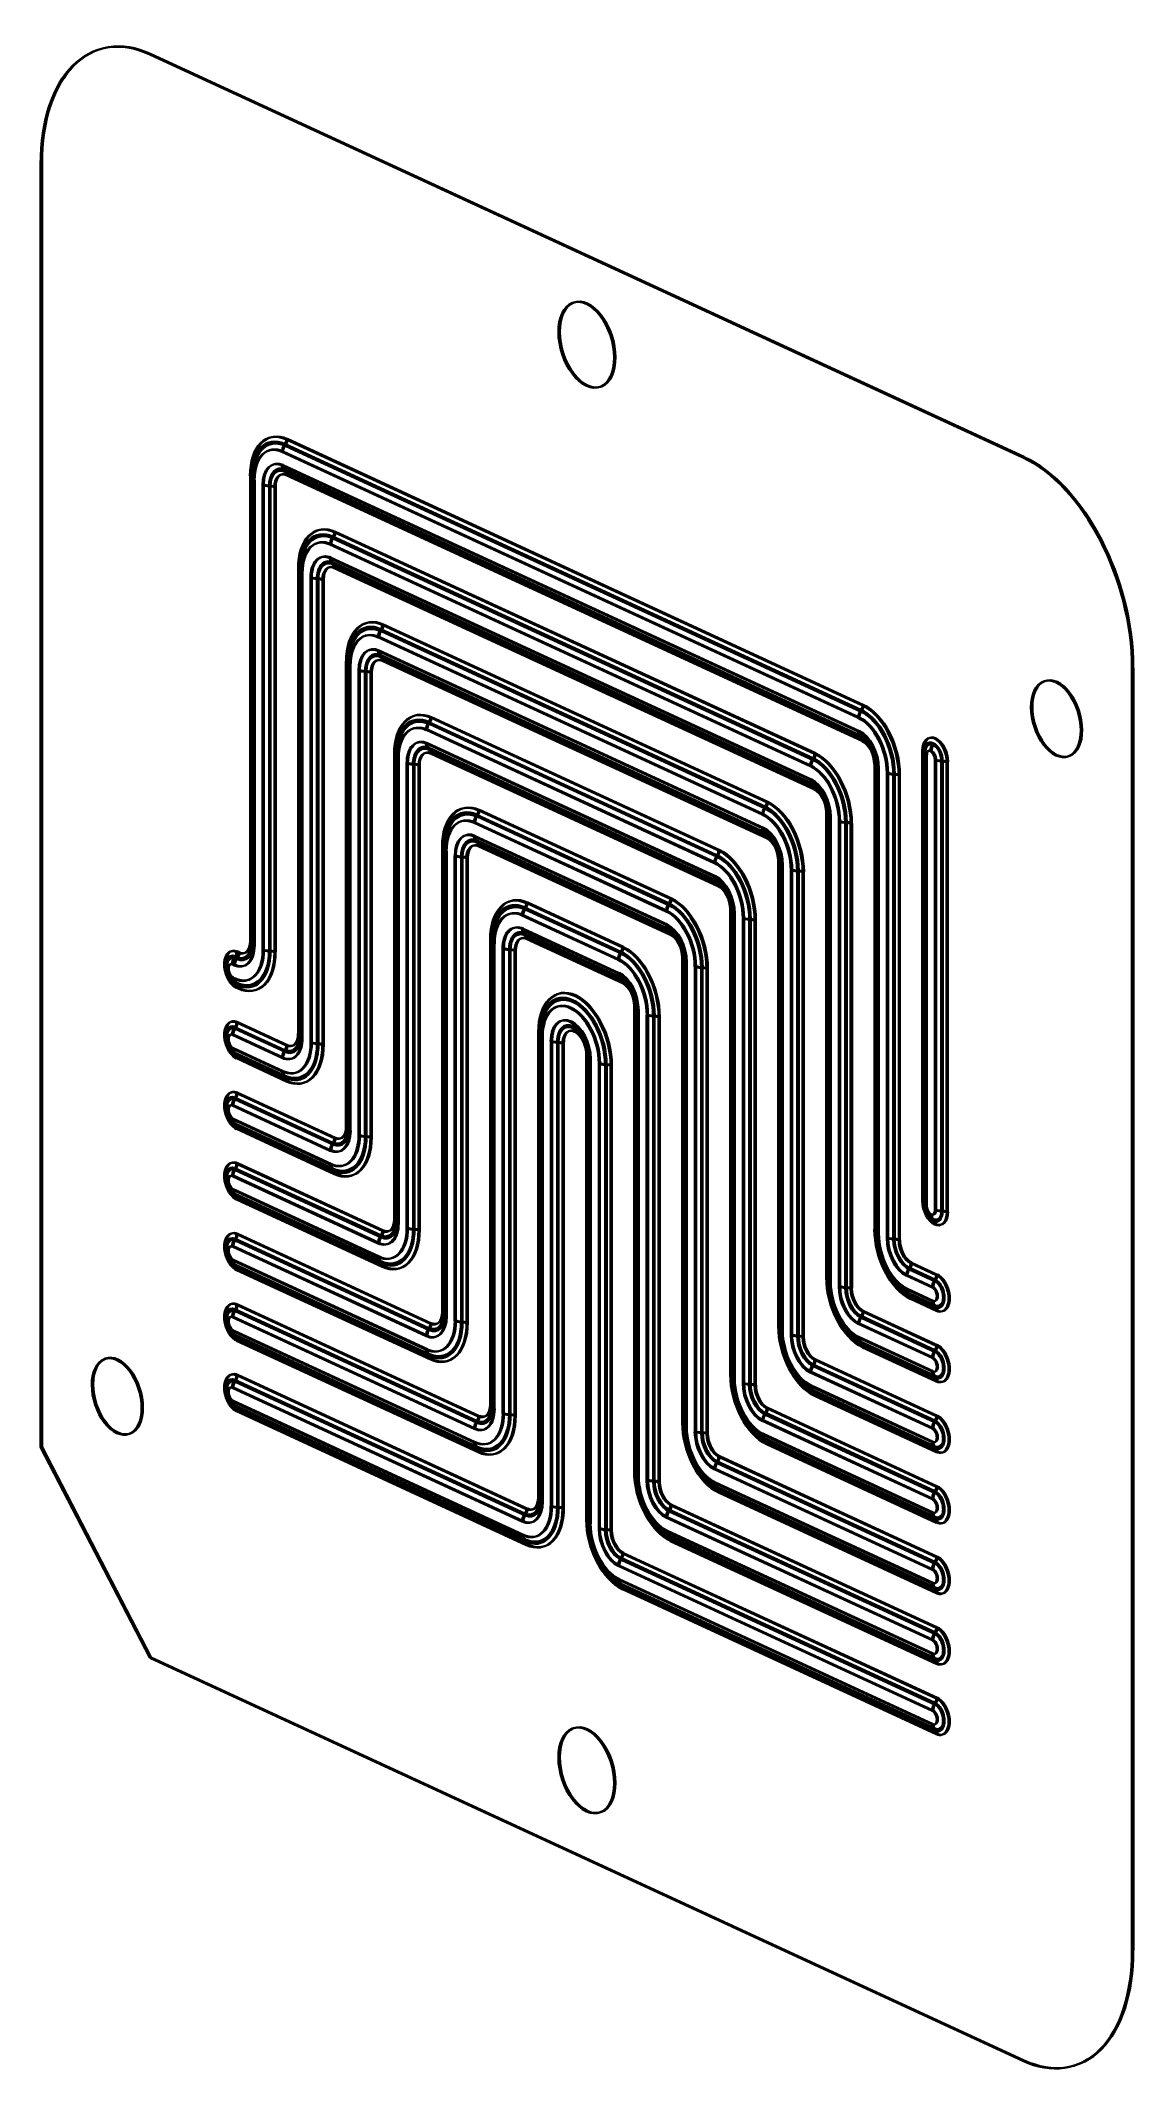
# Model space of a CAD drawing. Header units: millimetres. Extents: x -32 to 32, y -59 to 59.
import ezdxf

# ---------------------------------------------------------------- set-up
doc = ezdxf.new("R2010")
doc.units = ezdxf.units.MM
doc.layers.add('1', color=7, linetype='Continuous', true_color=0xffffff)

msp = doc.modelspace()

# ---------------------------------------------------------------- linework, layer by layer
at = {"layer": '1', "color": 254, "linetype": 'Continuous', "lineweight": 35}
for p, q in [((-28.17, 58.28), (-28.25, 58.26)), ((-25.33, 57.97), (-25.25, 57.99)), ((-25.33, 57.97), (25.17, 34.67)), ((-25.25, 57.99), (25.25, 34.7)), ((-31.64, 51.61), (-31.56, 51.63)), ((-31.64, -22.54), (-31.64, 51.61)), ((-31.56, -22.52), (-31.56, 51.63)), ((-0.75, 43.64), (-0.82, 43.61)), ((-0.08, 43.54), (0, 43.56)), ((-0.08, 38.81), (0, 38.84)), ((0.67, 38.74), (0.75, 38.76)), ((-17.52, 35.46), (-17.56, 35.39)), ((-17.56, 35.39), (15.77, 20.02)), ((-17.52, 35.46), (15.81, 20.09)), ((-17.46, 35.41), (-17.5, 35.35)), ((-17.5, 35.35), (15.82, 19.97)), ((-17.46, 35.41), (15.87, 20.04)), ((-17.44, 35.71), (15.89, 20.34)), ((-17.36, 35.74), (15.97, 20.36)), ((-19.38, 34.27), (-19.39, 34.22)), ((-19.28, 34.25), (-19.29, 34.2)), ((-17.68, 35), (15.64, 19.62)), ((-17.68, 34.21), (15.64, 18.83)), ((-17.61, 35.02), (15.72, 19.64)), ((-17.61, 34.23), (15.72, 18.86)), ((25.17, 34.67), (25.25, 34.7)), ((-19.53, 6.73), (-19.53, 33.6)), ((-19.45, 33.51), (-19.46, 33.48)), ((-19.46, 6.6), (-19.46, 33.48)), ((-19.46, 33.46), (-19.46, 6.58)), ((-19.45, 6.75), (-19.45, 33.63)), ((-19.45, 6.64), (-19.45, 33.52)), ((-19.45, 6.63), (-19.45, 33.51)), ((-19.35, 33.5), (-19.36, 33.47)), ((-19.36, 6.6), (-19.36, 33.47)), ((-19.36, 33.46), (-19.36, 6.58)), ((-19.35, 6.64), (-19.35, 33.52)), ((-19.35, 6.63), (-19.35, 33.5)), ((-19.34, 6.45), (-19.34, 33.33)), ((-19.26, 6.47), (-19.26, 33.35)), ((-18.8, 6.2), (-18.8, 33.08)), ((-18.73, 6.22), (-18.73, 33.1)), ((-18.43, 6.13), (-18.43, 33)), ((-18.43, 33), (-18.35, 33)), ((-18.42, 33.04), (-18.34, 33.04)), ((-18.42, 6.16), (-18.42, 33.04)), ((-18.35, 6.12), (-18.35, 33)), ((-18.34, 6.16), (-18.34, 33.04)), ((-18.12, 32.95), (-18.12, 6.07)), ((-18.04, 32.98), (-18.04, 6.1)), ((-17.56, 33.89), (15.77, 18.51)), ((-17.56, 33.89), (-17.52, 33.85)), ((-17.52, 33.85), (15.81, 18.47)), ((-17.5, 33.97), (15.82, 18.59)), ((-17.5, 33.97), (-17.46, 33.93)), ((-17.46, 33.93), (15.87, 18.55)), ((15.89, 18.27), (-17.44, 33.64)), ((15.97, 18.29), (-17.36, 33.66)), ((12.87, 16.82), (-14.91, 29.64)), ((12.94, 16.85), (-14.83, 29.66)), ((-14.78, 30.03), (-14.74, 30.1)), ((12.99, 17.22), (-14.78, 30.03)), ((13.04, 17.29), (-14.74, 30.1)), ((-14.73, 29.99), (-14.68, 30.05)), ((13.05, 17.17), (-14.73, 29.99)), ((13.09, 17.24), (-14.68, 30.05)), ((-14.66, 30.35), (13.11, 17.54)), ((-14.58, 30.38), (13.19, 17.57)), ((-16.75, 1.37), (-16.75, 28.24)), ((-16.68, 1.39), (-16.68, 28.27)), ((-16.6, 28.91), (-16.61, 28.87)), ((-16.5, 28.89), (-16.51, 28.84)), ((12.87, 16.04), (-14.91, 28.85)), ((12.94, 16.06), (-14.83, 28.87)), ((12.99, 15.71), (-14.78, 28.53)), ((-14.74, 28.49), (-14.78, 28.53)), ((13.04, 15.68), (-14.74, 28.49)), ((-14.68, 28.57), (-14.73, 28.61)), ((13.05, 15.8), (-14.73, 28.61)), ((13.09, 15.76), (-14.68, 28.57)), ((13.11, 15.47), (-14.66, 28.28)), ((13.19, 15.49), (-14.58, 28.31)), ((-16.69, 28.1), (-16.69, 1.22)), ((-16.68, 28.15), (-16.68, 1.27)), ((-16.68, 28.12), (-16.68, 28.15)), ((-16.68, 28.12), (-16.68, 1.24)), ((-16.67, 1.28), (-16.67, 28.16)), ((-16.59, 28.1), (-16.59, 1.22)), ((-16.58, 28.11), (-16.58, 28.14)), ((-16.58, 28.14), (-16.58, 1.27)), ((-16.58, 28.11), (-16.58, 1.24)), ((-16.57, 1.28), (-16.57, 28.16)), ((-16.56, 27.97), (-16.56, 1.09)), ((-16.49, 27.99), (-16.49, 1.11)), ((-16.03, 27.72), (-16.03, 0.84)), ((-15.95, 27.74), (-15.95, 0.86)), ((-15.66, 27.64), (-15.66, 0.77)), ((-15.58, 27.64), (-15.66, 27.64)), ((-15.65, 27.68), (-15.65, 0.8)), ((-15.57, 27.68), (-15.65, 27.68)), ((-15.58, 27.64), (-15.58, 0.76)), ((-15.57, 27.68), (-15.57, 0.8)), ((-15.34, 27.59), (-15.34, 0.71)), ((-15.26, 27.62), (-15.26, 0.74)), ((-11.96, 24.74), (-12, 24.68)), ((-11.96, 24.74), (10.26, 14.49)), ((-11.91, 24.69), (-11.95, 24.63)), ((-11.91, 24.69), (10.31, 14.44)), ((-11.88, 24.99), (10.34, 14.75)), ((-11.8, 25.02), (10.42, 14.77)), ((-13.82, 23.55), (-13.83, 23.51)), ((-13.72, 23.53), (-13.73, 23.48)), ((-12.13, 24.28), (10.09, 14.03)), ((-12.05, 24.3), (10.17, 14.05)), ((-12.05, 23.51), (10.17, 13.26)), ((-12, 24.68), (10.21, 14.43)), ((-11.95, 24.63), (10.27, 14.38)), ((-13.98, -3.99), (-13.98, 22.89)), ((-13.9, 22.79), (-13.91, 22.76)), ((-13.91, -4.12), (-13.91, 22.76)), ((-13.91, 22.74), (-13.91, -4.14)), ((-13.9, -3.97), (-13.9, 22.91)), ((-13.9, -4.08), (-13.9, 22.8)), ((-13.9, -4.09), (-13.9, 22.79)), ((-13.8, 22.79), (-13.81, 22.76)), ((-13.81, -4.12), (-13.81, 22.76)), ((-13.81, 22.74), (-13.81, -4.14)), ((-13.8, -4.08), (-13.8, 22.8)), ((-13.8, -4.09), (-13.8, 22.79)), ((-13.79, -4.27), (-13.79, 22.61)), ((-13.71, -4.25), (-13.71, 22.63)), ((-13.25, -4.52), (-13.25, 22.36)), ((-13.17, -4.49), (-13.17, 22.38)), ((-12.13, 23.49), (10.09, 13.24)), ((-12, 23.17), (-11.96, 23.13)), ((-12, 23.17), (10.21, 12.92)), ((-11.96, 23.13), (10.26, 12.88)), ((-11.95, 23.25), (10.27, 13)), ((-11.95, 23.25), (-11.91, 23.21)), ((-11.91, 23.21), (10.31, 12.96)), ((10.34, 12.67), (-11.88, 22.92)), ((10.42, 12.7), (-11.8, 22.95)), ((31.48, 22.49), (31.56, 22.52)), ((31.48, 22.49), (31.48, -51.66)), ((31.56, 22.52), (31.56, -51.63)), ((-12.88, -4.59), (-12.88, 22.29)), ((-12.88, 22.29), (-12.8, 22.28)), ((-12.87, 22.32), (-12.79, 22.32)), ((-12.87, -4.56), (-12.87, 22.32)), ((-12.8, -4.6), (-12.8, 22.28)), ((-12.79, -4.56), (-12.79, 22.32)), ((-12.56, 22.23), (-12.56, -4.64)), ((-12.49, 22.26), (-12.49, -4.62)), ((26.5, 21.76), (26.42, 21.74)), ((27.08, 21.67), (27.16, 21.69)), ((15.81, 20.09), (15.77, 20.02)), ((15.87, 20.04), (15.82, 19.97)), ((7.31, 11.23), (-9.35, 18.92)), ((7.39, 11.25), (-9.27, 18.94)), ((-9.23, 19.32), (-9.18, 19.38)), ((7.44, 11.63), (-9.23, 19.32)), ((7.48, 11.69), (-9.18, 19.38)), ((-9.17, 19.27), (-9.13, 19.33)), ((7.49, 11.58), (-9.17, 19.27)), ((7.54, 11.65), (-9.13, 19.33)), ((-9.1, 19.64), (7.56, 11.95)), ((-9.03, 19.66), (7.64, 11.97)), ((-11.04, 18.19), (-11.05, 18.15)), ((-10.95, 18.17), (-10.96, 18.13)), ((7.31, 10.44), (-9.35, 18.13)), ((7.39, 10.47), (-9.27, 18.15)), ((-9.18, 17.77), (-9.23, 17.81)), ((7.44, 10.12), (-9.23, 17.81)), ((7.48, 10.08), (-9.18, 17.77)), ((7.49, 10.2), (-9.17, 17.89)), ((-9.13, 17.85), (-9.17, 17.89)), ((7.54, 10.16), (-9.13, 17.85)), ((15.77, 18.51), (15.81, 18.47)), ((15.82, 18.59), (15.87, 18.55)), ((16.08, 18.28), (16.05, 18.32)), ((16.15, 18.36), (16.12, 18.39)), ((19.35, -8.31), (19.35, 17.71)), ((19.43, -8.29), (19.43, 17.73)), ((19.45, 17.83), (19.44, 17.78)), ((19.55, 17.8), (19.54, 17.76)), ((19.94, 18.1), (19.98, 18.16)), ((19.99, 18.05), (20.03, 18.11)), ((-11.2, -9.35), (-11.2, 17.53)), ((-11.13, 17.4), (-11.12, 17.43)), ((-11.13, 17.4), (-11.13, -9.48)), ((-11.13, 17.38), (-11.13, -9.5)), ((-11.12, -9.33), (-11.12, 17.55)), ((-11.12, -9.44), (-11.12, 17.44)), ((-11.12, 17.43), (-11.12, -9.45)), ((-11.03, 17.4), (-11.02, 17.43)), ((-11.03, 17.4), (-11.03, -9.48)), ((-11.03, 17.38), (-11.03, -9.5)), ((-11.02, -9.44), (-11.02, 17.44)), ((-11.02, 17.43), (-11.02, -9.45)), ((-11.01, 17.25), (-11.01, -9.63)), ((-10.93, 17.27), (-10.93, -9.61)), ((-10.47, 17), (-10.47, -9.88)), ((-10.4, 17.02), (-10.4, -9.85)), ((-10.02, 16.92), (-10.1, 16.93)), ((-10.1, 16.93), (-10.1, -9.95)), ((-10.09, 16.96), (-10.09, -9.92)), ((-10.01, 16.96), (-10.09, 16.96)), ((-10.02, 16.92), (-10.02, -9.96)), ((-10.01, 16.96), (-10.01, -9.92)), ((-9.79, 16.88), (-9.79, -10)), ((-9.71, 16.9), (-9.71, -9.98)), ((7.56, 9.88), (-9.1, 17.56)), ((7.64, 9.9), (-9.03, 17.59)), ((12.99, 17.22), (13.04, 17.29)), ((13.05, 17.17), (13.09, 17.24)), ((16.58, -9.93), (16.58, 16.95)), ((16.64, 16.82), (16.65, 16.85)), ((16.64, 16.82), (16.64, -10.06)), ((16.64, 16.8), (16.64, -10.08)), ((16.65, -9.91), (16.65, 16.97)), ((16.65, -10.01), (16.65, 16.87)), ((16.65, 16.85), (16.65, -10.03)), ((16.74, 16.82), (16.75, 16.85)), ((16.74, 16.82), (16.74, -10.06)), ((16.74, 16.8), (16.74, -10.08)), ((16.75, -10.01), (16.75, 16.87)), ((16.75, 16.85), (16.75, -10.03)), ((16.76, 16.67), (16.76, -10.21)), ((16.84, 16.69), (16.84, -10.18)), ((19.42, 17.58), (19.43, 17.61)), ((19.42, -8.44), (19.42, 17.58)), ((19.42, 17.56), (19.42, -8.46)), ((19.43, -8.39), (19.43, 17.62)), ((19.43, 17.61), (19.43, -8.41)), ((19.52, 17.58), (19.53, 17.61)), ((19.52, -8.44), (19.52, 17.58)), ((19.52, 17.56), (19.52, -8.46)), ((19.53, -8.39), (19.53, 17.62)), ((19.53, 17.61), (19.53, -8.41)), ((19.54, 17.43), (19.54, -8.59)), ((19.62, 17.45), (19.62, -8.56)), ((20.08, -8.83), (20.08, 17.18)), ((20.16, -8.81), (20.16, 17.2)), ((20.45, 17.11), (20.45, -8.91)), ((20.53, 17.1), (20.45, 17.11)), ((20.54, 17.14), (20.46, 17.14)), ((20.46, 17.14), (20.46, -8.87)), ((20.53, -8.91), (20.53, 17.1)), ((20.54, -8.87), (20.54, 17.14)), ((20.76, 17.05), (20.76, -8.96)), ((20.84, 17.08), (20.84, -8.94)), ((27.08, 17.45), (27.16, 17.47)), ((27.75, 17.38), (27.83, 17.41)), ((13.04, 15.68), (12.99, 15.71)), ((13.09, 15.76), (13.05, 15.8)), ((13.3, 15.49), (13.27, 15.52)), ((13.37, 15.56), (13.34, 15.59)), ((17.3, 16.42), (17.3, -10.46)), ((17.38, 16.45), (17.38, -10.43)), ((17.67, 16.35), (17.67, -10.53)), ((17.75, 16.35), (17.67, 16.35)), ((17.76, 16.38), (17.68, 16.39)), ((17.68, 16.39), (17.68, -10.49)), ((17.75, 16.35), (17.75, -10.53)), ((17.76, 16.38), (17.76, -10.5)), ((17.99, 16.3), (17.99, -10.58)), ((18.06, 16.32), (18.06, -10.56)), ((-6.33, 14.28), (4.78, 9.15)), ((-6.25, 14.3), (4.86, 9.17)), ((10.26, 14.49), (10.21, 14.43)), ((10.31, 14.44), (10.27, 14.38)), ((13.8, -12.73), (13.8, 14.15)), ((13.88, -12.7), (13.88, 14.18)), ((-6.57, 13.56), (4.53, 8.43)), ((-6.5, 13.58), (4.61, 8.46)), ((-6.41, 14.02), (-6.45, 13.96)), ((-6.45, 13.96), (4.66, 8.83)), ((-6.41, 14.02), (4.7, 8.9)), ((-6.35, 13.97), (-6.4, 13.91)), ((-6.4, 13.91), (4.71, 8.78)), ((-6.35, 13.97), (4.76, 8.85)), ((10.27, 13), (10.31, 12.96)), ((13.86, 14), (13.86, -12.87)), ((13.87, -12.82), (13.87, 14.06)), ((13.87, 14.06), (13.87, 14.03)), ((13.87, -12.85), (13.87, 14.03)), ((13.88, -12.81), (13.88, 14.07)), ((13.96, 14), (13.96, -12.87)), ((13.97, -12.83), (13.97, 14.05)), ((13.97, 14.05), (13.97, 14.02)), ((13.97, -12.86), (13.97, 14.02)), ((13.98, -12.81), (13.98, 14.07)), ((13.99, -13), (13.99, 13.87)), ((14.06, -12.98), (14.06, 13.9)), ((14.52, -13.25), (14.52, 13.63)), ((14.6, -13.23), (14.6, 13.65)), ((14.89, -13.33), (14.89, 13.55)), ((14.89, 13.55), (14.97, 13.55)), ((14.9, 13.59), (14.98, 13.59)), ((14.9, -13.29), (14.9, 13.59)), ((14.97, -13.33), (14.97, 13.55)), ((14.98, -13.29), (14.98, 13.59)), ((15.21, 13.5), (15.21, -13.38)), ((15.29, 13.52), (15.29, -13.35)), ((-8.42, -14.71), (-8.42, 12.17)), ((-8.36, 12.02), (-8.36, -14.86)), ((-8.34, 12.07), (-8.35, 12.04)), ((-8.35, -14.84), (-8.35, 12.04)), ((-8.34, -14.69), (-8.34, 12.19)), ((-8.34, -14.8), (-8.34, 12.08)), ((-8.34, -14.81), (-8.34, 12.07)), ((-8.27, 12.83), (-8.28, 12.79)), ((-8.26, 12.02), (-8.26, -14.86)), ((-8.24, 12.07), (-8.25, 12.04)), ((-8.25, -14.84), (-8.25, 12.04)), ((-8.24, -14.8), (-8.24, 12.08)), ((-8.24, -14.81), (-8.24, 12.07)), ((-8.23, -14.99), (-8.23, 11.89)), ((-8.17, 12.81), (-8.18, 12.77)), ((-8.15, -14.97), (-8.15, 11.91)), ((-6.57, 12.77), (4.53, 7.65)), ((-6.5, 12.79), (4.61, 7.67)), ((-6.45, 12.45), (-6.41, 12.41)), ((-6.45, 12.45), (4.66, 7.32)), ((-6.41, 12.41), (4.7, 7.28)), ((-6.4, 12.53), (-6.35, 12.49)), ((-6.4, 12.53), (4.71, 7.41)), ((-6.35, 12.49), (4.76, 7.37)), ((4.78, 7.08), (-6.33, 12.2)), ((4.86, 7.1), (-6.25, 12.23)), ((10.21, 12.92), (10.26, 12.88)), ((10.53, 12.69), (10.49, 12.72)), ((10.59, 12.76), (10.56, 12.79)), ((-7.7, -15.24), (-7.7, 11.64)), ((-7.62, -15.21), (-7.62, 11.67)), ((-7.32, 11.57), (-7.25, 11.56)), ((-7.32, -15.31), (-7.32, 11.57)), ((-7.31, 11.6), (-7.24, 11.6)), ((-7.31, -15.27), (-7.31, 11.6)), ((-7.25, -15.32), (-7.25, 11.56)), ((-7.24, -15.28), (-7.24, 11.6)), ((-7.01, 11.52), (-7.01, -15.36)), ((-6.93, 11.54), (-6.93, -15.34)), ((7.44, 11.63), (7.48, 11.69)), ((7.49, 11.58), (7.54, 11.65)), ((11.02, -15.52), (11.02, 11.35)), ((11.09, 11.23), (11.1, 11.26)), ((11.09, 11.23), (11.09, -15.65)), ((11.09, 11.21), (11.09, -15.67)), ((11.1, -15.5), (11.1, 11.38)), ((11.1, -15.61), (11.1, 11.27)), ((11.1, 11.26), (11.1, -15.62)), ((11.19, 11.22), (11.2, 11.25)), ((11.19, 11.22), (11.19, -15.65)), ((11.19, 11.21), (11.19, -15.67)), ((11.2, -15.61), (11.2, 11.27)), ((11.2, 11.25), (11.2, -15.62)), ((11.21, 11.08), (11.21, -15.8)), ((11.29, 11.1), (11.29, -15.78)), ((11.75, 10.83), (11.75, -16.05)), ((11.82, 10.85), (11.82, -16.03)), ((12.12, 10.75), (12.12, -16.12)), ((12.2, 10.75), (12.12, 10.75)), ((12.13, 10.79), (12.13, -16.09)), ((12.21, 10.79), (12.13, 10.79)), ((12.2, 10.75), (12.2, -16.13)), ((12.21, 10.79), (12.21, -16.09)), ((12.43, 10.7), (12.43, -16.17)), ((12.51, 10.73), (12.51, -16.15)), ((7.48, 10.08), (7.44, 10.12)), ((7.54, 10.16), (7.49, 10.2)), ((7.75, 9.89), (7.72, 9.92)), ((7.82, 9.97), (7.79, 10)), ((-3.67, 8.6), (-3.63, 8.66)), ((1.88, 6.03), (-3.67, 8.6)), ((1.93, 6.1), (-3.63, 8.66)), ((-3.62, 8.55), (-3.57, 8.61)), ((1.94, 5.99), (-3.62, 8.55)), ((1.98, 6.05), (-3.57, 8.61)), ((-3.55, 8.92), (2.01, 6.35)), ((-3.47, 8.94), (2.08, 6.38)), ((4.7, 8.9), (4.66, 8.83)), ((4.76, 8.85), (4.71, 8.78)), ((8.24, -18.32), (8.24, 8.56)), ((8.32, 8.46), (8.31, 8.43)), ((8.31, -18.45), (8.31, 8.43)), ((8.31, 8.41), (8.31, -18.47)), ((8.32, -18.3), (8.32, 8.58)), ((8.32, -18.4), (8.32, 8.47)), ((8.32, -18.42), (8.32, 8.46)), ((8.42, 8.46), (8.41, 8.43)), ((8.41, -18.45), (8.41, 8.43)), ((8.41, 8.41), (8.41, -18.47)), ((8.42, -18.4), (8.42, 8.47)), ((8.42, -18.42), (8.42, 8.46)), ((8.43, -18.6), (8.43, 8.28)), ((8.51, -18.57), (8.51, 8.3)), ((-5.49, 7.47), (-5.5, 7.43)), ((-5.39, 7.45), (-5.4, 7.41)), ((1.76, 5.64), (-3.8, 8.2)), ((1.76, 4.85), (-3.8, 7.41)), ((1.83, 5.66), (-3.72, 8.22)), ((1.83, 4.87), (-3.72, 7.43)), ((1.88, 4.53), (-3.67, 7.09)), ((-3.63, 7.05), (-3.67, 7.09)), ((1.94, 4.61), (-3.62, 7.17)), ((-3.57, 7.13), (-3.62, 7.17)), ((1.98, 4.57), (-3.57, 7.13)), ((4.66, 7.32), (4.7, 7.28)), ((4.71, 7.41), (4.76, 7.37)), ((4.97, 7.1), (4.94, 7.13)), ((5.04, 7.17), (5.01, 7.2)), ((8.97, -18.85), (8.97, 8.03)), ((9.05, -18.82), (9.05, 8.06)), ((9.34, 7.96), (9.42, 7.95)), ((9.34, -18.92), (9.34, 7.96)), ((9.35, 8), (9.43, 7.99)), ((9.35, -18.88), (9.35, 8)), ((9.42, -18.92), (9.42, 7.95)), ((9.43, -18.89), (9.43, 7.99)), ((9.65, 7.91), (9.65, -18.97)), ((9.73, 7.93), (9.73, -18.95)), ((-20.32, 6.09), (-20.21, 6.04)), ((-20.24, 6.11), (-20.14, 6.06)), ((-19.5, 6.26), (-19.49, 6.3)), ((-19.45, 6.63), (-19.46, 6.6)), ((-19.4, 6.23), (-19.39, 6.28)), ((-19.35, 6.63), (-19.36, 6.6)), ((-18.43, 6.13), (-18.35, 6.12)), ((-18.42, 6.16), (-18.34, 6.16)), ((-5.64, -20.07), (-5.64, 6.81)), ((-5.58, 6.66), (-5.58, -20.22)), ((-5.57, -20.05), (-5.57, 6.83)), ((-5.57, 6.71), (-5.57, -20.17)), ((-5.57, 6.68), (-5.57, 6.71)), ((-5.57, 6.68), (-5.57, -20.2)), ((-5.56, -20.15), (-5.56, 6.72)), ((-5.48, 6.68), (-5.47, 6.71)), ((-5.48, 6.68), (-5.48, -20.2)), ((-5.48, 6.66), (-5.48, -20.22)), ((-5.47, 6.71), (-5.47, -20.17)), ((-5.46, -20.15), (-5.46, 6.72)), ((-5.45, 6.53), (-5.45, -20.35)), ((-5.38, 6.55), (-5.38, -20.33)), ((-4.92, 6.28), (-4.92, -20.6)), ((-4.84, 6.31), (-4.84, -20.57)), ((-4.47, 6.2), (-4.55, 6.21)), ((-4.55, 6.21), (-4.55, -20.67)), ((-4.54, 6.24), (-4.54, -20.63)), ((-4.46, 6.24), (-4.54, 6.24)), ((-4.47, 6.2), (-4.47, -20.67)), ((-4.46, 6.24), (-4.46, -20.64)), ((-4.23, 6.16), (-4.23, -20.72)), ((-4.15, 6.18), (-4.15, -20.7)), ((1.93, 4.49), (-3.63, 7.05)), ((2.01, 4.28), (-3.55, 6.84)), ((2.08, 4.31), (-3.47, 6.87)), ((1.88, 6.03), (1.93, 6.1)), ((1.94, 5.99), (1.98, 6.05)), ((-20.93, 5.5), (-20.94, 5.45)), ((-20.83, 5.47), (-20.84, 5.43)), ((-20.57, 5.37), (-20.46, 5.32)), ((-20.49, 5.39), (-20.38, 5.34)), ((-20.4, 5.83), (-20.44, 5.77)), ((-20.44, 5.77), (-20.34, 5.72)), ((-20.4, 5.83), (-20.29, 5.78)), ((-20.34, 5.78), (-20.39, 5.72)), ((-20.39, 5.72), (-20.28, 5.67)), ((-20.29, 5.78), (-20.34, 5.72)), ((-20.34, 5.78), (-20.24, 5.73)), ((-20.24, 5.73), (-20.28, 5.67)), ((5.47, -21.12), (5.47, 5.76)), ((5.53, 5.63), (5.54, 5.66)), ((5.53, 5.63), (5.53, -21.24)), ((5.53, 5.61), (5.53, -21.27)), ((5.54, -21.09), (5.54, 5.78)), ((5.54, -21.2), (5.54, 5.68)), ((5.54, 5.66), (5.54, -21.21)), ((5.63, 5.63), (5.64, 5.66)), ((5.63, 5.63), (5.63, -21.25)), ((5.63, 5.61), (5.63, -21.27)), ((5.64, -21.2), (5.64, 5.68)), ((5.64, 5.66), (5.64, -21.22)), ((5.66, 5.48), (5.66, -21.4)), ((5.73, 5.51), (5.73, -21.37)), ((6.19, 5.24), (6.19, -21.64)), ((6.27, 5.26), (6.27, -21.62)), ((6.56, 5.16), (6.56, -21.72)), ((6.64, 5.16), (6.56, 5.16)), ((6.65, 5.19), (6.57, 5.2)), ((6.57, 5.2), (6.57, -21.68)), ((6.64, 5.16), (6.64, -21.72)), ((6.65, 5.19), (6.65, -21.68)), ((6.88, 5.11), (6.88, -21.77)), ((6.95, 5.13), (6.95, -21.75)), ((-20.61, 4.37), (-20.57, 4.34)), ((-20.57, 4.58), (-20.46, 4.53)), ((-20.54, 4.45), (-20.51, 4.41)), ((-20.49, 4.6), (-20.38, 4.56)), ((-20.44, 4.26), (-20.4, 4.22)), ((-20.44, 4.26), (-20.34, 4.21)), ((-20.4, 4.22), (-20.29, 4.17)), ((-20.39, 4.34), (-20.28, 4.29)), ((-20.39, 4.34), (-20.34, 4.3)), ((-20.34, 4.3), (-20.24, 4.25)), ((-20.34, 4.21), (-20.29, 4.17)), ((-20.21, 3.97), (-20.32, 4.01)), ((-20.28, 4.29), (-20.24, 4.25)), ((-20.14, 3.99), (-20.24, 4.04)), ((1.93, 4.49), (1.88, 4.53)), ((1.98, 4.57), (1.94, 4.61)), ((2.19, 4.3), (2.16, 4.33)), ((2.26, 4.37), (2.23, 4.4)), ((-0.9, 3.24), (-0.85, 3.3)), ((-0.84, 3.19), (-0.8, 3.25)), ((2.69, -23.91), (2.69, 2.96)), ((2.75, 2.82), (2.75, -24.06)), ((2.77, 2.87), (2.76, 2.84)), ((2.76, -24.04), (2.76, 2.84)), ((2.77, -23.89), (2.77, 2.99)), ((2.77, -24), (2.77, 2.88)), ((2.77, -24.01), (2.77, 2.87)), ((2.85, 2.82), (2.85, -24.06)), ((2.86, 2.86), (2.86, 2.83)), ((2.86, -24.02), (2.86, 2.86)), ((2.86, -24.04), (2.86, 2.83)), ((2.87, -24), (2.87, 2.88)), ((2.88, -24.19), (2.88, 2.69)), ((2.96, -24.17), (2.96, 2.71)), ((3.41, -24.44), (3.41, 2.44)), ((3.49, -24.42), (3.49, 2.46)), ((3.78, -24.52), (3.78, 2.36)), ((3.78, 2.36), (3.86, 2.36)), ((3.79, -24.48), (3.79, 2.4)), ((3.79, 2.4), (3.87, 2.4)), ((3.86, -24.52), (3.86, 2.36)), ((3.87, -24.48), (3.87, 2.4)), ((-20.93, 1.42), (-20.94, 1.37)), ((-20.83, 1.4), (-20.84, 1.35)), ((-17.68, -0.04), (-20.57, 1.29)), ((-17.61, -0.02), (-20.49, 1.31)), ((-20.4, 1.75), (-20.44, 1.69)), ((-17.56, 0.36), (-20.44, 1.69)), ((-17.52, 0.42), (-20.4, 1.75)), ((-20.34, 1.71), (-20.39, 1.64)), ((-17.5, 0.31), (-20.39, 1.64)), ((-17.46, 0.38), (-20.34, 1.71)), ((-20.32, 2.01), (-17.44, 0.68)), ((-20.24, 2.03), (-17.36, 0.7)), ((-16.68, 1.24), (-16.68, 1.27)), ((-16.58, 1.24), (-16.58, 1.27)), ((-2.87, -25.43), (-2.87, 1.45)), ((-2.79, 1.35), (-2.8, 1.32)), ((-2.8, -25.56), (-2.8, 1.32)), ((-2.8, 1.3), (-2.8, -25.58)), ((-2.79, -25.41), (-2.79, 1.47)), ((-2.79, -25.51), (-2.79, 1.37)), ((-2.79, -25.53), (-2.79, 1.35)), ((-2.71, 2.11), (-2.72, 2.07)), ((-2.69, 1.35), (-2.7, 1.32)), ((-2.7, -25.56), (-2.7, 1.32)), ((-2.7, 1.3), (-2.7, -25.58)), ((-2.69, -25.51), (-2.69, 1.37)), ((-2.69, -25.53), (-2.69, 1.35)), ((-2.61, 2.09), (-2.62, 2.05)), ((-2.6, -25.68), (-2.6, 1.19)), ((-0.58, 1.5), (-0.62, 1.53)), ((-0.51, 1.57), (-0.55, 1.61)), ((4.1, 2.31), (4.1, -24.57)), ((4.18, 2.34), (4.18, -24.54)), ((-20.61, 0.3), (-20.57, 0.26)), ((-17.68, -0.83), (-20.57, 0.5)), ((-20.54, 0.37), (-20.51, 0.34)), ((-17.61, -0.8), (-20.49, 0.53)), ((-17.56, -1.15), (-20.44, 0.18)), ((-20.44, 0.18), (-20.4, 0.14)), ((-17.52, -1.19), (-20.4, 0.14)), ((-17.5, -1.07), (-20.39, 0.26)), ((-20.39, 0.26), (-20.34, 0.22)), ((-17.46, -1.11), (-20.34, 0.22)), ((-17.56, 0.36), (-17.52, 0.42)), ((-17.5, 0.31), (-17.46, 0.38)), ((-16.72, 0.9), (-16.71, 0.94)), ((-16.62, 0.87), (-16.61, 0.92)), ((-15.58, 0.76), (-15.66, 0.77)), ((-15.57, 0.8), (-15.65, 0.8)), ((-2.68, -25.71), (-2.68, 1.17)), ((-2.14, -25.96), (-2.14, 0.92)), ((-2.06, -25.93), (-2.06, 0.95)), ((-1.77, 0.85), (-1.69, 0.84)), ((-1.77, -26.03), (-1.77, 0.85)), ((-1.76, -25.99), (-1.76, 0.89)), ((-1.76, 0.89), (-1.68, 0.88)), ((-1.69, -26.03), (-1.69, 0.84)), ((-1.68, -26), (-1.68, 0.88)), ((-1.46, 0.8), (-1.46, -26.08)), ((-1.38, 0.82), (-1.38, -26.06)), ((-0.09, -26.71), (-0.09, 0.17)), ((-0.02, 0.04), (-0.01, 0.07)), ((-0.02, 0.04), (-0.02, -26.84)), ((-0.02, 0.02), (-0.02, -26.86)), ((-0.01, -26.69), (-0.01, 0.19)), ((-0.01, -26.79), (-0.01, 0.08)), ((-0.01, 0.07), (-0.01, -26.81)), ((0.08, 0.04), (0.09, 0.07)), ((0.08, 0.04), (0.08, -26.84)), ((0.08, 0.02), (0.08, -26.86)), ((0.09, -26.79), (0.09, 0.08)), ((0.09, 0.07), (0.09, -26.81)), ((-17.44, -1.39), (-20.32, -0.06)), ((-17.36, -1.37), (-20.24, -0.04)), ((-17.52, -1.19), (-17.56, -1.15)), ((-17.46, -1.11), (-17.5, -1.07)), ((0.1, -0.11), (0.1, -26.99)), ((0.18, -0.09), (0.18, -26.97)), ((0.64, -0.36), (0.64, -27.24)), ((0.71, -0.33), (0.71, -27.21)), ((1.01, -0.43), (1.01, -27.31)), ((1.09, -0.44), (1.01, -0.43)), ((1.02, -0.4), (1.02, -27.27)), ((1.1, -0.4), (1.02, -0.4)), ((1.09, -0.44), (1.09, -27.32)), ((1.1, -0.4), (1.1, -27.28)), ((1.32, -0.48), (1.32, -27.36)), ((1.4, -0.46), (1.4, -27.34)), ((-20.4, -2.32), (-20.44, -2.39)), ((-20.4, -2.32), (-14.74, -4.94)), ((-20.32, -2.07), (-14.66, -4.68)), ((-20.24, -2.05), (-14.58, -4.66)), ((-20.93, -2.66), (-20.94, -2.7)), ((-20.83, -2.68), (-20.84, -2.73)), ((-20.57, -2.79), (-14.91, -5.4)), ((-20.49, -2.76), (-14.83, -5.38)), ((-20.44, -2.39), (-14.78, -5)), ((-20.34, -2.37), (-20.39, -2.44)), ((-20.39, -2.44), (-14.73, -5.05)), ((-20.34, -2.37), (-14.68, -4.98)), ((-20.61, -3.78), (-20.57, -3.81)), ((-20.57, -3.58), (-14.91, -6.19)), ((-20.54, -3.71), (-20.51, -3.74)), ((-20.49, -3.55), (-14.83, -6.16)), ((-20.44, -3.9), (-14.78, -6.51)), ((-20.44, -3.9), (-20.4, -3.94)), ((-20.4, -3.94), (-14.74, -6.55)), ((-20.39, -3.82), (-20.34, -3.85)), ((-20.39, -3.82), (-14.73, -6.43)), ((-20.34, -3.85), (-14.68, -6.47)), ((-14.66, -6.75), (-20.32, -4.14)), ((-14.58, -6.73), (-20.24, -4.12)), ((-13.94, -4.46), (-13.93, -4.42)), ((-13.9, -4.09), (-13.91, -4.12)), ((-13.84, -4.48), (-13.83, -4.44)), ((-13.8, -4.09), (-13.81, -4.12)), ((-12.88, -4.59), (-12.8, -4.6)), ((-12.87, -4.56), (-12.79, -4.56)), ((-14.74, -4.94), (-14.78, -5)), ((-14.68, -4.98), (-14.73, -5.05)), ((-20.93, -6.74), (-20.94, -6.78)), ((-20.83, -6.76), (-20.84, -6.8)), ((-12.13, -10.76), (-20.57, -6.87)), ((-12.05, -10.73), (-20.49, -6.84)), ((-20.4, -6.4), (-20.44, -6.47)), ((-12, -10.36), (-20.44, -6.47)), ((-11.96, -10.29), (-20.4, -6.4)), ((-20.34, -6.45), (-20.39, -6.52)), ((-11.95, -10.41), (-20.39, -6.52)), ((-11.91, -10.34), (-20.34, -6.45)), ((-20.32, -6.15), (-11.88, -10.04)), ((-20.24, -6.12), (-11.8, -10.02)), ((-14.78, -6.51), (-14.74, -6.55)), ((-14.73, -6.43), (-14.68, -6.47)), ((-20.61, -7.86), (-20.57, -7.89)), ((-12.13, -11.55), (-20.57, -7.65)), ((-20.54, -7.79), (-20.51, -7.82)), ((-12.05, -11.52), (-20.49, -7.63)), ((-12, -11.87), (-20.44, -7.98)), ((-20.44, -7.98), (-20.4, -8.02)), ((-11.96, -11.91), (-20.4, -8.02)), ((-11.95, -11.79), (-20.39, -7.89)), ((-20.39, -7.89), (-20.34, -7.93)), ((-11.91, -11.83), (-20.34, -7.93)), ((-11.88, -12.11), (-20.32, -8.22)), ((-11.8, -12.09), (-20.24, -8.2)), ((19.43, -8.41), (19.42, -8.44)), ((19.53, -8.41), (19.52, -8.44)), ((19.77, -9.31), (19.8, -9.34)), ((19.84, -9.24), (19.87, -9.27)), ((20.45, -8.91), (20.53, -8.91)), ((20.46, -8.87), (20.54, -8.87)), ((-20.4, -10.48), (-20.44, -10.55)), ((-20.44, -10.55), (-9.23, -15.72)), ((-20.4, -10.48), (-9.18, -15.65)), ((-20.34, -10.53), (-20.39, -10.59)), ((-20.34, -10.53), (-9.13, -15.7)), ((-20.32, -10.23), (-9.1, -15.4)), ((-20.24, -10.2), (-9.03, -15.38)), ((-12, -10.36), (-11.96, -10.29)), ((-11.95, -10.41), (-11.91, -10.34)), ((-11.16, -9.82), (-11.16, -9.78)), ((-11.13, -9.48), (-11.12, -9.45)), ((-11.07, -9.84), (-11.06, -9.8)), ((-11.03, -9.48), (-11.02, -9.45)), ((-10.02, -9.96), (-10.1, -9.95)), ((-10.01, -9.92), (-10.09, -9.92)), ((16.64, -10.06), (16.65, -10.03)), ((16.74, -10.06), (16.75, -10.03)), ((17.75, -10.53), (17.67, -10.53)), ((17.76, -10.5), (17.68, -10.49)), ((-20.93, -10.82), (-20.94, -10.86)), ((-20.83, -10.84), (-20.84, -10.88)), ((-20.57, -10.94), (-9.35, -16.12)), ((-20.57, -11.73), (-9.35, -16.91)), ((-20.49, -10.92), (-9.27, -16.09)), ((-20.49, -11.71), (-9.27, -16.88)), ((-20.39, -10.59), (-9.17, -15.77)), ((-20.61, -11.94), (-20.57, -11.97)), ((-20.54, -11.87), (-20.51, -11.9)), ((-20.44, -12.05), (-20.4, -12.09)), ((-20.44, -12.05), (-9.23, -17.23)), ((-20.4, -12.09), (-9.18, -17.27)), ((-20.39, -11.97), (-9.17, -17.15)), ((-20.39, -11.97), (-20.34, -12.01)), ((-20.34, -12.01), (-9.13, -17.18)), ((-9.1, -17.47), (-20.32, -12.3)), ((-9.03, -17.45), (-20.24, -12.27)), ((-11.96, -11.91), (-12, -11.87)), ((-11.91, -11.83), (-11.95, -11.79)), ((13.87, -12.82), (13.87, -12.85)), ((13.97, -12.83), (13.97, -12.86)), ((18.42, -12.62), (19.92, -13.31)), ((18.5, -12.59), (19.99, -13.28)), ((18.59, -12.15), (18.55, -12.22)), ((18.55, -12.22), (20.04, -12.91)), ((18.59, -12.15), (20.09, -12.84)), ((18.64, -12.2), (18.6, -12.27)), ((18.6, -12.27), (20.1, -12.96)), ((18.64, -12.2), (20.14, -12.89)), ((18.67, -11.9), (20.16, -12.59)), ((18.75, -11.88), (20.24, -12.57)), ((20.04, -12.91), (20.09, -12.84)), ((20.1, -12.96), (20.14, -12.89)), ((14.89, -13.33), (14.97, -13.33)), ((14.9, -13.29), (14.98, -13.29)), ((17.94, -13.3), (17.97, -13.33)), ((18.01, -13.23), (18.04, -13.26)), ((18.42, -13.4), (19.92, -14.09)), ((18.5, -13.38), (19.99, -14.07)), ((18.55, -13.73), (18.59, -13.77)), ((18.55, -13.73), (20.04, -14.42)), ((18.59, -13.77), (20.09, -14.46)), ((18.6, -13.64), (20.1, -14.33)), ((18.6, -13.64), (18.64, -13.68)), ((18.64, -13.68), (20.14, -14.37)), ((20.16, -14.66), (18.67, -13.97)), ((20.24, -14.64), (18.75, -13.95)), ((-20.93, -14.9), (-20.94, -14.94)), ((-20.83, -14.92), (-20.84, -14.96)), ((-6.57, -21.48), (-20.57, -15.02)), ((-6.5, -21.45), (-20.49, -15)), ((-20.4, -14.56), (-20.44, -14.62)), ((-6.45, -21.08), (-20.44, -14.62)), ((-6.41, -21.01), (-20.4, -14.56)), ((-20.34, -14.61), (-20.39, -14.67)), ((-6.4, -21.13), (-20.39, -14.67)), ((-6.35, -21.06), (-20.34, -14.61)), ((-20.32, -14.3), (-6.33, -20.76)), ((-20.24, -14.28), (-6.25, -20.74)), ((-8.39, -15.18), (-8.38, -15.14)), ((-8.34, -14.81), (-8.35, -14.84)), ((-8.29, -15.2), (-8.28, -15.16)), ((-8.24, -14.81), (-8.25, -14.84)), ((-7.31, -15.27), (-7.24, -15.28)), ((15.77, -15.02), (15.81, -14.95)), ((20.04, -16.99), (15.77, -15.02)), ((20.09, -16.92), (15.81, -14.95)), ((15.82, -15.06), (15.87, -15)), ((20.1, -17.04), (15.82, -15.06)), ((20.14, -16.97), (15.87, -15)), ((15.89, -14.7), (20.16, -16.67)), ((15.97, -14.67), (20.24, -16.64)), ((20.09, -14.46), (20.04, -14.42)), ((20.14, -14.37), (20.1, -14.33)), ((-20.61, -16.02), (-20.57, -16.05)), ((-6.57, -22.27), (-20.57, -15.81)), ((-20.54, -15.95), (-20.51, -15.98)), ((-6.5, -22.24), (-20.49, -15.79)), ((-6.45, -22.59), (-20.44, -16.13)), ((-20.44, -16.13), (-20.4, -16.17)), ((-6.41, -22.63), (-20.4, -16.17)), ((-20.39, -16.05), (-20.34, -16.09)), ((-6.4, -22.51), (-20.39, -16.05)), ((-6.35, -22.54), (-20.34, -16.09)), ((-6.33, -22.83), (-20.32, -16.38)), ((-6.25, -22.81), (-20.24, -16.35)), ((-9.18, -15.65), (-9.23, -15.72)), ((-9.13, -15.7), (-9.17, -15.77)), ((-7.32, -15.31), (-7.25, -15.32)), ((11.09, -15.65), (11.1, -15.62)), ((11.19, -15.65), (11.2, -15.62)), ((12.2, -16.13), (12.12, -16.12)), ((12.21, -16.09), (12.13, -16.09)), ((15.16, -16.1), (15.19, -16.13)), ((15.23, -16.03), (15.26, -16.06)), ((19.92, -17.38), (15.64, -15.41)), ((19.92, -18.17), (15.64, -16.2)), ((19.99, -17.36), (15.72, -15.39)), ((19.99, -18.15), (15.72, -16.18)), ((15.87, -16.48), (15.82, -16.44)), ((20.1, -18.41), (15.82, -16.44)), ((-27.83, -17.41), (-27.9, -17.43)), ((-27.24, -17.5), (-27.16, -17.47)), ((-9.23, -17.23), (-9.18, -17.27)), ((-9.17, -17.15), (-9.13, -17.18)), ((13.11, -17.49), (20.16, -20.75)), ((13.19, -17.47), (20.24, -20.72)), ((15.81, -16.56), (15.77, -16.52)), ((20.04, -18.5), (15.77, -16.52)), ((20.09, -18.53), (15.81, -16.56)), ((20.14, -18.45), (15.87, -16.48)), ((20.16, -18.74), (15.89, -16.77)), ((20.24, -18.72), (15.97, -16.74)), ((20.04, -16.99), (20.09, -16.92)), ((20.1, -17.04), (20.14, -16.97)), ((-20.4, -18.64), (-20.44, -18.7)), ((-20.44, -18.7), (-3.67, -26.44)), ((-20.4, -18.64), (-3.63, -26.37)), ((-20.34, -18.68), (-20.39, -18.75)), ((-20.39, -18.75), (-3.62, -26.49)), ((-20.34, -18.68), (-3.57, -26.42)), ((-20.32, -18.38), (-3.55, -26.12)), ((-20.24, -18.36), (-3.47, -26.1)), ((8.32, -18.42), (8.31, -18.45)), ((8.42, -18.42), (8.41, -18.45)), ((12.87, -18.21), (19.92, -21.46)), ((12.94, -18.19), (19.99, -21.44)), ((13.04, -17.75), (12.99, -17.81)), ((12.99, -17.81), (20.04, -21.06)), ((13.04, -17.75), (20.09, -21)), ((13.09, -17.8), (13.05, -17.86)), ((13.05, -17.86), (20.1, -21.11)), ((13.09, -17.8), (20.14, -21.05)), ((20.09, -18.53), (20.04, -18.5)), ((20.14, -18.45), (20.1, -18.41)), ((-20.93, -18.97), (-20.94, -19.02)), ((-20.83, -19), (-20.84, -19.04)), ((-20.57, -19.1), (-3.8, -26.84)), ((-20.57, -19.89), (-3.8, -27.62)), ((-20.49, -19.08), (-3.72, -26.81)), ((-20.49, -19.86), (-3.72, -27.6)), ((9.34, -18.92), (9.42, -18.92)), ((9.35, -18.88), (9.43, -18.89)), ((12.39, -18.9), (12.42, -18.93)), ((12.45, -18.82), (12.49, -18.85)), ((12.87, -19), (19.92, -22.25)), ((12.94, -18.98), (19.99, -22.23)), ((12.99, -19.32), (13.04, -19.36)), ((12.99, -19.32), (20.04, -22.57)), ((13.04, -19.36), (20.09, -22.61)), ((13.05, -19.24), (20.1, -22.49)), ((13.05, -19.24), (13.09, -19.28)), ((13.09, -19.28), (20.14, -22.53)), ((20.16, -22.82), (13.11, -19.57)), ((20.24, -22.79), (13.19, -19.54)), ((-20.61, -20.1), (-20.57, -20.13)), ((-20.54, -20.02), (-20.51, -20.05)), ((-20.44, -20.21), (-20.4, -20.25)), ((-20.44, -20.21), (-3.67, -27.95)), ((-20.4, -20.25), (-3.63, -27.99)), ((-20.39, -20.13), (-3.62, -27.86)), ((-20.39, -20.13), (-20.34, -20.17)), ((-20.34, -20.17), (-3.57, -27.9)), ((-3.55, -28.19), (-20.32, -20.45)), ((-3.47, -28.17), (-20.24, -20.43)), ((-6.45, -21.08), (-6.41, -21.01)), ((-6.4, -21.13), (-6.35, -21.06)), ((-5.61, -20.54), (-5.6, -20.5)), ((-5.57, -20.2), (-5.57, -20.17)), ((-5.51, -20.56), (-5.5, -20.52)), ((-5.48, -20.2), (-5.47, -20.17)), ((-4.47, -20.67), (-4.55, -20.67)), ((-4.46, -20.64), (-4.54, -20.63)), ((19.92, -25.54), (10.09, -21.01)), ((19.99, -25.52), (10.17, -20.98)), ((10.21, -20.61), (10.26, -20.54)), ((20.04, -25.14), (10.21, -20.61)), ((20.09, -25.08), (10.26, -20.54)), ((10.27, -20.66), (10.31, -20.59)), ((20.1, -25.19), (10.27, -20.66)), ((20.14, -25.13), (10.31, -20.59)), ((10.34, -20.29), (20.16, -24.82)), ((10.42, -20.27), (20.24, -24.8)), ((20.04, -21.06), (20.09, -21)), ((20.1, -21.11), (20.14, -21.05)), ((-27.24, -21.72), (-27.16, -21.69)), ((-26.57, -21.78), (-26.5, -21.76)), ((5.53, -21.24), (5.54, -21.21)), ((5.63, -21.25), (5.64, -21.22)), ((6.64, -21.72), (6.56, -21.72)), ((6.65, -21.68), (6.57, -21.68)), ((9.61, -21.69), (9.64, -21.72)), ((9.68, -21.62), (9.71, -21.65)), ((19.92, -26.33), (10.09, -21.8)), ((19.99, -26.31), (10.17, -21.77)), ((10.26, -22.16), (10.21, -22.12)), ((20.04, -26.65), (10.21, -22.12)), ((20.09, -26.69), (10.26, -22.16)), ((20.1, -26.57), (10.27, -22.04)), ((10.31, -22.07), (10.27, -22.04)), ((20.14, -26.61), (10.31, -22.07)), ((-31.64, -22.54), (-31.56, -22.52)), ((-31.64, -22.54), (-25.33, -34.72)), ((-31.56, -22.52), (-25.25, -34.7)), ((-6.41, -22.63), (-6.45, -22.59)), ((-6.35, -22.54), (-6.4, -22.51)), ((7.48, -23.34), (7.44, -23.41)), ((7.44, -23.41), (20.04, -29.22)), ((7.48, -23.34), (20.09, -29.16)), ((7.54, -23.39), (7.49, -23.46)), ((7.49, -23.46), (20.1, -29.27)), ((7.54, -23.39), (20.14, -29.2)), ((7.56, -23.09), (20.16, -28.9)), ((7.64, -23.06), (20.24, -28.88)), ((20.16, -26.9), (10.34, -22.36)), ((20.24, -26.87), (10.42, -22.34)), ((20.09, -22.61), (20.04, -22.57)), ((20.14, -22.53), (20.1, -22.49)), ((2.77, -24.01), (2.76, -24.04)), ((2.86, -24.02), (2.86, -24.04)), ((3.78, -24.52), (3.86, -24.52)), ((3.79, -24.48), (3.87, -24.48)), ((6.83, -24.49), (6.86, -24.52)), ((6.9, -24.42), (6.93, -24.45)), ((7.31, -23.81), (19.92, -29.62)), ((7.31, -24.59), (19.92, -30.41)), ((7.39, -23.78), (19.99, -29.6)), ((7.39, -24.57), (19.99, -30.38)), ((-2.83, -25.9), (-2.82, -25.86)), ((-2.79, -25.53), (-2.8, -25.56)), ((-2.69, -25.53), (-2.7, -25.56)), ((4.86, -25.86), (20.24, -32.96)), ((7.44, -24.92), (20.04, -30.73)), ((7.44, -24.92), (7.48, -24.95)), ((7.48, -24.95), (20.09, -30.77)), ((7.49, -24.83), (7.54, -24.87)), ((7.49, -24.83), (20.1, -30.65)), ((7.54, -24.87), (20.14, -30.69)), ((20.16, -30.97), (7.56, -25.16)), ((20.24, -30.95), (7.64, -25.14)), ((20.04, -25.14), (20.09, -25.08)), ((20.1, -25.19), (20.14, -25.13)), ((-3.63, -26.37), (-3.67, -26.44)), ((-3.57, -26.42), (-3.62, -26.49)), ((-2.73, -25.92), (-2.73, -25.88)), ((-1.77, -26.03), (-1.69, -26.03)), ((-1.76, -25.99), (-1.68, -26)), ((-0.02, -26.84), (-0.01, -26.81)), ((0.08, -26.84), (0.09, -26.81)), ((19.92, -33.7), (4.53, -26.6)), ((19.99, -33.67), (4.61, -26.58)), ((4.66, -26.2), (4.7, -26.14)), ((20.04, -33.3), (4.66, -26.2)), ((20.09, -33.23), (4.7, -26.14)), ((4.71, -26.25), (4.76, -26.19)), ((20.1, -33.35), (4.71, -26.25)), ((20.14, -33.28), (4.76, -26.19)), ((4.78, -25.88), (20.16, -32.98)), ((20.09, -26.69), (20.04, -26.65)), ((20.14, -26.61), (20.1, -26.57)), ((-3.67, -27.95), (-3.63, -27.99)), ((-3.62, -27.86), (-3.57, -27.9)), ((1.09, -27.32), (1.01, -27.31)), ((1.1, -27.28), (1.02, -27.27)), ((4.05, -27.29), (4.09, -27.32)), ((4.12, -27.21), (4.15, -27.25)), ((19.92, -34.49), (4.53, -27.39)), ((19.99, -34.46), (4.61, -27.37)), ((20.04, -34.81), (4.66, -27.71)), ((4.7, -27.75), (4.66, -27.71)), ((20.09, -34.85), (4.7, -27.75)), ((4.76, -27.67), (4.71, -27.63)), ((20.1, -34.73), (4.71, -27.63)), ((20.14, -34.76), (4.76, -27.67)), ((20.16, -35.05), (4.78, -27.96)), ((20.24, -35.03), (4.86, -27.93)), ((1.83, -29.38), (19.99, -37.75)), ((1.93, -28.93), (1.88, -29)), ((1.88, -29), (20.04, -37.38)), ((1.93, -28.93), (20.09, -37.31)), ((1.98, -28.98), (1.94, -29.05)), ((1.94, -29.05), (20.1, -37.43)), ((1.98, -28.98), (20.14, -37.36)), ((2.01, -28.68), (20.16, -37.06)), ((2.08, -28.66), (20.24, -37.03)), ((20.04, -29.22), (20.09, -29.16)), ((20.1, -29.27), (20.14, -29.2)), ((1.28, -30.08), (1.31, -30.11)), ((1.34, -30.01), (1.38, -30.04)), ((1.76, -29.4), (19.92, -37.78)), ((1.76, -30.19), (19.92, -38.56)), ((1.83, -30.16), (19.99, -38.54)), ((1.88, -30.51), (1.93, -30.55)), ((1.88, -30.51), (20.04, -38.89)), ((1.93, -30.55), (20.09, -38.92)), ((1.94, -30.43), (20.1, -38.8)), ((1.94, -30.43), (1.98, -30.47)), ((1.98, -30.47), (20.14, -38.84)), ((20.16, -39.13), (2.01, -30.75)), ((20.24, -39.11), (2.08, -30.73)), ((20.09, -30.77), (20.04, -30.73)), ((20.14, -30.69), (20.1, -30.65)), ((20.04, -33.3), (20.09, -33.23)), ((20.1, -33.35), (20.14, -33.28)), ((-25.33, -34.72), (-25.25, -34.7)), ((25.17, -58.01), (-25.33, -34.72)), ((25.25, -57.99), (-25.25, -34.7)), ((20.09, -34.85), (20.04, -34.81)), ((20.14, -34.76), (20.1, -34.73)), ((20.04, -37.38), (20.09, -37.31)), ((20.1, -37.43), (20.14, -37.36)), ((-0.75, -38.76), (-0.82, -38.78)), ((-0.08, -38.86), (0, -38.84)), ((20.09, -38.92), (20.04, -38.89)), ((20.14, -38.84), (20.1, -38.8)), ((-0.08, -43.59), (0, -43.56)), ((0.67, -43.66), (0.75, -43.64)), ((31.48, -51.66), (31.56, -51.63)), ((25.17, -58.01), (25.25, -57.99)), ((28.09, -58.31), (28.17, -58.28))]:
    msp.add_line(p, q, dxfattribs=at)
for centre, major_axis, ratio, start_param, end_param in [((-25.33, 48.7), (-2.92, 9.56), 0.585049, 5.80191, 7.372706), ((-25.25, 48.72), (-2.92, 9.56), 0.585049, 5.80191, 7.372706), ((-0.08, 41.18), (-0.75, 2.44), 0.585049, 5.80191, 8.943503), ((0, 41.2), (-0.75, 2.44), 0.585049, 5.80191, 8.943503), ((-0.08, 41.18), (-0.75, 2.44), 0.585049, 2.660317, 5.80191), ((0, 41.2), (-0.75, 2.44), 0.585049, 2.660317, 5.80191), ((-17.44, 32.64), (-0.97, 3.17), 0.585049, 5.80191, 7.372706), ((-17.56, 32.6), (-0.88, 2.88), 0.585049, 5.80191, 7.372706), ((-17.36, 32.66), (-0.97, 3.17), 0.585049, 5.80191, 7.372706), ((-17.52, 32.61), (-0.9, 2.94), 0.585049, 5.80191, 7.372706), ((-17.5, 32.62), (-0.86, 2.81), 0.585049, 5.80191, 7.372706), ((-17.46, 32.63), (-0.88, 2.87), 0.585049, 5.80191, 7.372706), ((-17.26, 35.13), (0.23, 0.499), 0.718873, 1.355909, 2.141307), ((-17.26, 35.13), (0.188, 0.409), 0.718873, 1.355909, 2.141307), ((-17.71, 35.63), (-0.147, -0.318), 0.718873, 1.355909, 2.141307), ((-17.71, 35.63), (-0.188, -0.409), 0.718873, 1.355909, 2.141307), ((-17.68, 32.56), (-0.77, 2.51), 0.585049, 5.80191, 7.372706), ((-17.61, 32.59), (-0.77, 2.51), 0.585049, 5.80191, 7.372706), ((-17.68, 32.56), (-0.52, 1.7), 0.585049, 5.80191, 7.372706), ((-17.61, 32.59), (-0.52, 1.7), 0.585049, 5.80191, 7.372706), ((-17.56, 32.6), (-0.41, 1.33), 0.585049, 5.80191, 7.372706), ((-17.5, 32.62), (-0.43, 1.39), 0.585049, 5.80191, 7.372706), ((-17.46, 32.63), (-0.41, 1.34), 0.585049, 5.80191, 7.372706), ((-17.26, 34.34), (0.23, 0.499), 0.718873, 2.141307, 2.926705), ((-17.26, 34.34), (0.188, 0.409), 0.718873, 2.141307, 2.926705), ((25.17, 25.4), (-2.92, 9.56), 0.585049, 4.231114, 5.80191), ((25.25, 25.43), (-2.92, 9.56), 0.585049, 4.231114, 5.80191), ((-19.8, 33.52), (0.35, 0), 0.375419, 6.180911, 6.966309), ((-18.91, 33.46), (-0.55, 0), 0.375419, 6.180911, 6.966309), ((-19.8, 33.52), (0.45, 0), 0.375419, 6.180911, 6.966309), ((-18.91, 33.46), (-0.45, 0), 0.375419, 6.180911, 6.966309), ((-18.38, 33.21), (-0.55, 0), 0.375419, 0.683124, 1.468522), ((-18.38, 33.21), (-0.45, 0), 0.375419, 0.683124, 1.468522), ((-17.52, 32.61), (-0.39, 1.27), 0.585049, 5.80191, 7.372706), ((-18.39, 32.87), (0.35, 0), 0.375419, 0.683124, 1.468522), ((-18.39, 32.87), (0.45, 0), 0.375419, 0.683124, 1.468522), ((-17.44, 32.64), (0.32, -1.03), 0.585049, 2.660317, 4.231114), ((-17.36, 32.66), (0.32, -1.03), 0.585049, 2.660317, 4.231114), ((-17.71, 33.56), (-0.147, -0.318), 0.718873, 2.141307, 2.926705), ((-17.71, 33.56), (-0.188, -0.409), 0.718873, 2.141307, 2.926705), ((-14.66, 27.28), (-0.97, 3.17), 0.585049, 5.80191, 7.372706), ((-14.58, 27.3), (-0.97, 3.17), 0.585049, 5.80191, 7.372706), ((-14.74, 27.25), (0.9, -2.94), 0.585049, 2.660317, 4.231114), ((-14.78, 27.24), (0.88, -2.88), 0.585049, 2.660317, 4.231114), ((-14.73, 27.26), (0.86, -2.81), 0.585049, 2.660317, 4.231114), ((-14.68, 27.27), (0.88, -2.87), 0.585049, 2.660317, 4.231114), ((-14.91, 27.2), (0.77, -2.51), 0.585049, 2.660317, 4.231114), ((-14.83, 27.23), (0.77, -2.51), 0.585049, 2.660317, 4.231114), ((-14.48, 29.77), (0.23, 0.499), 0.718873, 1.355909, 2.141307), ((-14.48, 29.77), (0.188, 0.409), 0.718873, 1.355909, 2.141307), ((-14.93, 30.27), (-0.147, -0.318), 0.718873, 1.355909, 2.141307), ((-14.93, 30.27), (-0.188, -0.409), 0.718873, 1.355909, 2.141307), ((-17.02, 28.16), (0.35, 0), 0.375419, 6.180911, 6.966309), ((-17.02, 28.16), (0.45, 0), 0.375419, 6.180911, 6.966309), ((-14.91, 27.2), (0.52, -1.7), 0.585049, 2.660317, 4.231114), ((-14.83, 27.23), (0.52, -1.7), 0.585049, 2.660317, 4.231114), ((-14.78, 27.24), (0.41, -1.33), 0.585049, 2.660317, 4.231114), ((-14.73, 27.26), (0.43, -1.39), 0.585049, 2.660317, 4.231114), ((-14.74, 27.25), (0.39, -1.27), 0.585049, 2.660317, 4.231114), ((-14.68, 27.27), (0.41, -1.34), 0.585049, 2.660317, 4.231114), ((-14.66, 27.28), (0.32, -1.03), 0.585049, 2.660317, 4.231114), ((-14.58, 27.3), (0.32, -1.03), 0.585049, 2.660317, 4.231114), ((-14.48, 28.98), (0.23, 0.499), 0.718873, 2.141307, 2.926705), ((-14.48, 28.98), (0.188, 0.409), 0.718873, 2.141307, 2.926705), ((-14.93, 28.2), (-0.147, -0.318), 0.718873, 2.141307, 2.926705), ((-14.93, 28.2), (-0.188, -0.409), 0.718873, 2.141307, 2.926705), ((-16.14, 28.1), (-0.55, 0), 0.375419, 6.180911, 6.966309), ((-16.14, 28.1), (-0.45, 0), 0.375419, 6.180911, 6.966309), ((-15.6, 27.85), (-0.55, 0), 0.375419, 0.683124, 1.468522), ((-15.6, 27.85), (-0.45, 0), 0.375419, 0.683124, 1.468522), ((-15.61, 27.51), (0.35, 0), 0.375419, 0.683124, 1.468522), ((-15.61, 27.51), (0.45, 0), 0.375419, 0.683124, 1.468522), ((-11.88, 21.92), (-0.97, 3.17), 0.585049, 5.80191, 7.372706), ((-12, 21.88), (-0.88, 2.88), 0.585049, 5.80191, 7.372706), ((-11.8, 21.94), (-0.97, 3.17), 0.585049, 5.80191, 7.372706), ((-11.96, 21.9), (-0.9, 2.94), 0.585049, 5.80191, 7.372706), ((-11.95, 21.9), (-0.86, 2.81), 0.585049, 5.80191, 7.372706), ((-11.91, 21.91), (-0.88, 2.87), 0.585049, 5.80191, 7.372706), ((-12.13, 21.84), (-0.77, 2.51), 0.585049, 5.80191, 7.372706), ((-12.05, 21.87), (-0.77, 2.51), 0.585049, 5.80191, 7.372706), ((-12.15, 24.91), (-0.147, -0.318), 0.718873, 1.355909, 2.141307), ((-12.15, 24.91), (-0.188, -0.409), 0.718873, 1.355909, 2.141307), ((-12.13, 21.84), (-0.52, 1.7), 0.585049, 5.80191, 7.372706), ((-12.05, 21.87), (-0.52, 1.7), 0.585049, 5.80191, 7.372706), ((-11.7, 24.41), (0.23, 0.499), 0.718873, 1.355909, 2.141307), ((-11.7, 24.41), (0.188, 0.409), 0.718873, 1.355909, 2.141307), ((-11.7, 23.62), (0.188, 0.409), 0.718873, 2.141307, 2.926705), ((-14.25, 22.8), (0.35, 0), 0.375419, 6.180911, 6.966309), ((-13.36, 22.74), (-0.55, 0), 0.375419, 6.180911, 6.966309), ((-14.25, 22.8), (0.45, 0), 0.375419, 6.180911, 6.966309), ((-13.36, 22.74), (-0.45, 0), 0.375419, 6.180911, 6.966309), ((-12.82, 22.49), (-0.55, 0), 0.375419, 0.683124, 1.468522), ((-12.82, 22.49), (-0.45, 0), 0.375419, 0.683124, 1.468522), ((-12, 21.88), (-0.41, 1.33), 0.585049, 5.80191, 7.372706), ((-11.95, 21.9), (-0.43, 1.39), 0.585049, 5.80191, 7.372706), ((-11.96, 21.9), (-0.39, 1.27), 0.585049, 5.80191, 7.372706), ((-11.91, 21.91), (-0.41, 1.34), 0.585049, 5.80191, 7.372706), ((-11.88, 21.92), (0.32, -1.03), 0.585049, 2.660317, 4.231114), ((-11.8, 21.94), (0.32, -1.03), 0.585049, 2.660317, 4.231114), ((-11.7, 23.62), (0.23, 0.499), 0.718873, 2.141307, 2.926705), ((-12.15, 22.84), (-0.147, -0.318), 0.718873, 2.141307, 2.926705), ((-12.15, 22.84), (-0.188, -0.409), 0.718873, 2.141307, 2.926705), ((-12.84, 22.15), (0.35, 0), 0.375419, 0.683124, 1.468522), ((-12.84, 22.15), (0.45, 0), 0.375419, 0.683124, 1.468522), ((27.08, 19.56), (-0.67, 2.18), 0.585049, 5.80191, 8.943503), ((27.16, 19.58), (-0.67, 2.18), 0.585049, 5.80191, 8.943503), ((27.08, 19.56), (-0.67, 2.18), 0.585049, 2.660317, 5.80191), ((27.16, 19.58), (-0.67, 2.18), 0.585049, 2.660317, 5.80191), ((16.07, 19.75), (0.23, 0.499), 0.718873, 1.355909, 2.141307), ((15.77, 17.23), (-0.88, 2.88), 0.585049, 4.231114, 5.80191), ((15.62, 20.26), (-0.147, -0.318), 0.718873, 1.355909, 2.141307), ((15.81, 17.24), (-0.9, 2.94), 0.585049, 4.231114, 5.80191), ((15.62, 20.26), (-0.188, -0.409), 0.718873, 1.355909, 2.141307), ((15.87, 17.26), (-0.88, 2.87), 0.585049, 4.231114, 5.80191), ((15.89, 17.26), (-0.97, 3.17), 0.585049, 4.231114, 5.80191), ((15.97, 17.29), (-0.97, 3.17), 0.585049, 4.231114, 5.80191), ((-9.1, 16.56), (-0.97, 3.17), 0.585049, 5.80191, 7.372706), ((-9.23, 16.52), (0.88, -2.88), 0.585049, 2.660317, 4.231114), ((-9.03, 16.58), (-0.97, 3.17), 0.585049, 5.80191, 7.372706), ((-9.18, 16.54), (0.9, -2.94), 0.585049, 2.660317, 4.231114), ((-9.17, 16.54), (0.86, -2.81), 0.585049, 2.660317, 4.231114), ((-9.13, 16.55), (0.88, -2.87), 0.585049, 2.660317, 4.231114), ((-9.35, 16.48), (0.77, -2.51), 0.585049, 2.660317, 4.231114), ((-9.27, 16.51), (0.77, -2.51), 0.585049, 2.660317, 4.231114), ((-8.93, 19.05), (0.23, 0.499), 0.718873, 1.355909, 2.141307), ((-8.93, 19.05), (0.188, 0.409), 0.718873, 1.355909, 2.141307), ((-9.38, 19.55), (-0.147, -0.318), 0.718873, 1.355909, 2.141307), ((-9.38, 19.55), (-0.188, -0.409), 0.718873, 1.355909, 2.141307), ((15.64, 17.19), (-0.77, 2.51), 0.585049, 4.231114, 5.80191), ((15.64, 17.19), (-0.52, 1.7), 0.585049, 4.231114, 5.80191), ((16.07, 18.96), (0.23, 0.499), 0.718873, 2.141307, 2.926705), ((16.07, 19.75), (0.188, 0.409), 0.718873, 1.355909, 2.141307), ((15.72, 17.21), (-0.77, 2.51), 0.585049, 4.231114, 5.80191), ((15.72, 17.21), (-0.52, 1.7), 0.585049, 4.231114, 5.80191), ((16.07, 18.96), (0.188, 0.409), 0.718873, 2.141307, 2.926705), ((15.82, 17.24), (-0.86, 2.81), 0.585049, 4.231114, 5.80191), ((-9.35, 16.48), (0.52, -1.7), 0.585049, 2.660317, 4.231114), ((-9.27, 16.51), (0.52, -1.7), 0.585049, 2.660317, 4.231114), ((-9.23, 16.52), (0.41, -1.33), 0.585049, 2.660317, 4.231114), ((-9.17, 16.54), (0.43, -1.39), 0.585049, 2.660317, 4.231114), ((-9.18, 16.54), (0.39, -1.27), 0.585049, 2.660317, 4.231114), ((-9.13, 16.55), (0.41, -1.34), 0.585049, 2.660317, 4.231114), ((-9.1, 16.56), (0.32, -1.03), 0.585049, 2.660317, 4.231114), ((-9.03, 16.58), (0.32, -1.03), 0.585049, 2.660317, 4.231114), ((-8.93, 18.26), (0.23, 0.499), 0.718873, 2.141307, 2.926705), ((-8.93, 18.26), (0.188, 0.409), 0.718873, 2.141307, 2.926705), ((-9.38, 17.48), (-0.147, -0.318), 0.718873, 2.141307, 2.926705), ((-9.38, 17.48), (-0.188, -0.409), 0.718873, 2.141307, 2.926705), ((15.77, 17.23), (-0.41, 1.33), 0.585049, 4.231114, 5.80191), ((15.81, 17.24), (-0.39, 1.27), 0.585049, 4.231114, 5.80191), ((15.62, 18.18), (-0.147, -0.318), 0.718873, 2.141307, 2.926705), ((15.82, 17.24), (-0.43, 1.39), 0.585049, 4.231114, 5.80191), ((15.87, 17.26), (-0.41, 1.34), 0.585049, 4.231114, 5.80191), ((15.62, 18.18), (-0.188, -0.409), 0.718873, 2.141307, 2.926705), ((15.89, 17.26), (0.32, -1.03), 0.585049, 1.089521, 2.660317), ((15.97, 17.29), (0.32, -1.03), 0.585049, 1.089521, 2.660317), ((20.06, 17.38), (-0.33, 1.07), 0.585049, 4.231114, 7.372706), ((19.08, 17.62), (0.35, 0), 0.375419, 6.180911, 6.966309), ((19.94, 17.34), (-0.238, 0.778), 0.585049, 5.80191, 7.372706), ((20.14, 17.4), (-0.33, 1.07), 0.585049, 4.231114, 7.372706), ((19.98, 17.36), (0.254, -0.832), 0.585049, 2.660317, 4.231114), ((19.08, 17.62), (0.45, 0), 0.375419, 6.180911, 6.966309), ((19.99, 17.36), (-0.217, 0.711), 0.585049, 5.80191, 7.372706), ((20.03, 17.37), (0.234, -0.765), 0.585049, 2.660317, 4.231114), ((19.81, 17.3), (0.124, -0.406), 0.585049, 2.660317, 4.231114), ((19.89, 17.33), (0.124, -0.406), 0.585049, 2.660317, 4.231114), ((20.24, 17.83), (-0.23, -0.499), 0.718873, 4.497501, 5.282899), ((19.81, 17.3), (0.124, -0.406), 0.585049, 1.089521, 2.660317), ((20.24, 17.83), (-0.188, -0.409), 0.718873, 4.497501, 5.282899), ((19.89, 17.33), (0.124, -0.406), 0.585049, 1.089521, 2.660317), ((19.94, 17.34), (-0.238, 0.778), 0.585049, 4.231114, 5.80191), ((19.98, 17.36), (0.254, -0.832), 0.585049, 1.089521, 2.660317), ((19.99, 17.36), (-0.217, 0.711), 0.585049, 4.231114, 5.80191), ((20.03, 17.37), (0.234, -0.765), 0.585049, 1.089521, 2.660317), ((-11.47, 17.44), (0.35, 0), 0.375419, 6.180911, 6.966309), ((-10.58, 17.38), (-0.55, 0), 0.375419, 6.180911, 6.966309), ((-11.47, 17.44), (0.45, 0), 0.375419, 6.180911, 6.966309), ((-10.58, 17.38), (-0.45, 0), 0.375419, 6.180911, 6.966309), ((-10.05, 17.13), (-0.55, 0), 0.375419, 0.683124, 1.468522), ((-10.05, 17.13), (-0.45, 0), 0.375419, 0.683124, 1.468522), ((-10.06, 16.79), (0.35, 0), 0.375419, 0.683124, 1.468522), ((-10.06, 16.79), (0.45, 0), 0.375419, 0.683124, 1.468522), ((13.29, 16.95), (0.23, 0.499), 0.718873, 1.355909, 2.141307), ((12.87, 14.39), (0.77, -2.51), 0.585049, 1.089521, 2.660317), ((13.29, 16.95), (0.188, 0.409), 0.718873, 1.355909, 2.141307), ((12.94, 14.41), (0.77, -2.51), 0.585049, 1.089521, 2.660317), ((12.99, 14.43), (0.88, -2.88), 0.585049, 1.089521, 2.660317), ((12.84, 17.46), (-0.147, -0.318), 0.718873, 1.355909, 2.141307), ((13.04, 14.44), (0.9, -2.94), 0.585049, 1.089521, 2.660317), ((13.05, 14.45), (0.86, -2.81), 0.585049, 1.089521, 2.660317), ((12.84, 17.46), (-0.188, -0.409), 0.718873, 1.355909, 2.141307), ((13.09, 14.46), (0.88, -2.87), 0.585049, 1.089521, 2.660317), ((13.11, 14.47), (-0.97, 3.17), 0.585049, 4.231114, 5.80191), ((13.19, 14.49), (-0.97, 3.17), 0.585049, 4.231114, 5.80191), ((16.3, 16.87), (-0.35, 0), 0.375419, 3.039318, 3.824717), ((17.19, 16.8), (0.55, 0), 0.375419, 3.039318, 3.824717), ((16.3, 16.87), (-0.45, 0), 0.375419, 3.039318, 3.824717), ((17.19, 16.8), (0.45, 0), 0.375419, 3.039318, 3.824717), ((19.97, 17.56), (0.55, 0), 0.375419, 3.039318, 3.824717), ((19.97, 17.56), (0.45, 0), 0.375419, 3.039318, 3.824717), ((20.5, 17.31), (-0.55, 0), 0.375419, 0.683124, 1.468522), ((20.5, 17.31), (-0.45, 0), 0.375419, 0.683124, 1.468522), ((20.49, 16.97), (-0.35, 0), 0.375419, 3.824717, 4.610115), ((20.49, 16.97), (-0.45, 0), 0.375419, 3.824717, 4.610115), ((12.87, 14.39), (0.52, -1.7), 0.585049, 1.089521, 2.660317), ((13.29, 16.17), (0.23, 0.499), 0.718873, 2.141307, 2.926705), ((12.94, 14.41), (0.52, -1.7), 0.585049, 1.089521, 2.660317), ((13.29, 16.17), (0.188, 0.409), 0.718873, 2.141307, 2.926705), ((12.99, 14.43), (0.41, -1.33), 0.585049, 1.089521, 2.660317), ((12.84, 15.39), (-0.147, -0.318), 0.718873, 2.141307, 2.926705), ((13.04, 14.44), (0.39, -1.27), 0.585049, 1.089521, 2.660317), ((13.05, 14.45), (0.43, -1.39), 0.585049, 1.089521, 2.660317), ((13.09, 14.46), (0.41, -1.34), 0.585049, 1.089521, 2.660317), ((12.84, 15.39), (-0.188, -0.409), 0.718873, 2.141307, 2.926705), ((13.11, 14.47), (0.32, -1.03), 0.585049, 1.089521, 2.660317), ((13.19, 14.49), (0.32, -1.03), 0.585049, 1.089521, 2.660317), ((17.73, 16.55), (0.55, 0), 0.375419, 3.824717, 4.610115), ((17.73, 16.55), (0.45, 0), 0.375419, 3.824717, 4.610115), ((17.72, 16.21), (-0.35, 0), 0.375419, 3.824717, 4.610115), ((17.72, 16.21), (-0.45, 0), 0.375419, 3.824717, 4.610115), ((-6.33, 11.2), (-0.97, 3.17), 0.585049, 5.80191, 7.372706), ((-6.45, 11.16), (-0.88, 2.88), 0.585049, 5.80191, 7.372706), ((-6.25, 11.22), (-0.97, 3.17), 0.585049, 5.80191, 7.372706), ((-6.41, 11.18), (-0.9, 2.94), 0.585049, 5.80191, 7.372706), ((-6.4, 11.18), (-0.86, 2.81), 0.585049, 5.80191, 7.372706), ((-6.35, 11.19), (-0.88, 2.87), 0.585049, 5.80191, 7.372706), ((-6.6, 14.19), (-0.147, -0.318), 0.718873, 1.355909, 2.141307), ((-6.6, 14.19), (-0.188, -0.409), 0.718873, 1.355909, 2.141307), ((10.52, 14.16), (0.23, 0.499), 0.718873, 1.355909, 2.141307), ((10.52, 14.16), (0.188, 0.409), 0.718873, 1.355909, 2.141307), ((10.21, 11.63), (-0.88, 2.88), 0.585049, 4.231114, 5.80191), ((10.07, 14.66), (-0.147, -0.318), 0.718873, 1.355909, 2.141307), ((10.26, 11.65), (-0.9, 2.94), 0.585049, 4.231114, 5.80191), ((10.27, 11.65), (-0.86, 2.81), 0.585049, 4.231114, 5.80191), ((10.07, 14.66), (-0.188, -0.409), 0.718873, 1.355909, 2.141307), ((10.31, 11.66), (-0.88, 2.87), 0.585049, 4.231114, 5.80191), ((10.34, 11.67), (-0.97, 3.17), 0.585049, 4.231114, 5.80191), ((10.42, 11.69), (-0.97, 3.17), 0.585049, 4.231114, 5.80191), ((13.53, 14.07), (-0.35, 0), 0.375419, 3.039318, 3.824717), ((13.53, 14.07), (-0.45, 0), 0.375419, 3.039318, 3.824717), ((-6.57, 11.12), (-0.77, 2.51), 0.585049, 5.80191, 7.372706), ((-6.5, 11.15), (-0.77, 2.51), 0.585049, 5.80191, 7.372706), ((-6.57, 11.12), (-0.52, 1.7), 0.585049, 5.80191, 7.372706), ((-6.5, 11.15), (-0.52, 1.7), 0.585049, 5.80191, 7.372706), ((-6.15, 13.69), (0.23, 0.499), 0.718873, 1.355909, 2.141307), ((-6.15, 13.69), (0.188, 0.409), 0.718873, 1.355909, 2.141307), ((10.09, 11.59), (-0.77, 2.51), 0.585049, 4.231114, 5.80191), ((10.52, 13.37), (0.23, 0.499), 0.718873, 2.141307, 2.926705), ((10.09, 11.59), (-0.52, 1.7), 0.585049, 4.231114, 5.80191), ((10.17, 11.62), (-0.77, 2.51), 0.585049, 4.231114, 5.80191), ((10.17, 11.62), (-0.52, 1.7), 0.585049, 4.231114, 5.80191), ((10.52, 13.37), (0.188, 0.409), 0.718873, 2.141307, 2.926705), ((10.27, 11.65), (-0.43, 1.39), 0.585049, 4.231114, 5.80191), ((10.31, 11.66), (-0.41, 1.34), 0.585049, 4.231114, 5.80191), ((10.07, 12.59), (-0.188, -0.409), 0.718873, 2.141307, 2.926705), ((14.41, 14), (0.55, 0), 0.375419, 3.039318, 3.824717), ((14.41, 14), (0.45, 0), 0.375419, 3.039318, 3.824717), ((14.95, 13.76), (0.55, 0), 0.375419, 3.824717, 4.610115), ((14.95, 13.76), (0.45, 0), 0.375419, 3.824717, 4.610115), ((14.94, 13.42), (-0.35, 0), 0.375419, 3.824717, 4.610115), ((14.94, 13.42), (-0.45, 0), 0.375419, 3.824717, 4.610115), ((-8.69, 12.08), (0.35, 0), 0.375419, 6.180911, 6.966309), ((-7.81, 12.02), (-0.55, 0), 0.375419, 6.180911, 6.966309), ((-8.69, 12.08), (0.45, 0), 0.375419, 6.180911, 6.966309), ((-7.81, 12.02), (-0.45, 0), 0.375419, 6.180911, 6.966309), ((-6.45, 11.16), (-0.41, 1.33), 0.585049, 5.80191, 7.372706), ((-6.4, 11.18), (-0.43, 1.39), 0.585049, 5.80191, 7.372706), ((-6.41, 11.18), (-0.39, 1.27), 0.585049, 5.80191, 7.372706), ((-6.35, 11.19), (-0.41, 1.34), 0.585049, 5.80191, 7.372706), ((-6.33, 11.2), (0.32, -1.03), 0.585049, 2.660317, 4.231114), ((-6.25, 11.22), (0.32, -1.03), 0.585049, 2.660317, 4.231114), ((-6.15, 12.9), (0.23, 0.499), 0.718873, 2.141307, 2.926705), ((-6.15, 12.9), (0.188, 0.409), 0.718873, 2.141307, 2.926705), ((-6.6, 12.12), (-0.147, -0.318), 0.718873, 2.141307, 2.926705), ((-6.6, 12.12), (-0.188, -0.409), 0.718873, 2.141307, 2.926705), ((7.29, 11.87), (-0.147, -0.318), 0.718873, 1.355909, 2.141307), ((7.29, 11.87), (-0.188, -0.409), 0.718873, 1.355909, 2.141307), ((7.56, 8.87), (-0.97, 3.17), 0.585049, 4.231114, 5.80191), ((7.64, 8.9), (-0.97, 3.17), 0.585049, 4.231114, 5.80191), ((10.21, 11.63), (-0.41, 1.33), 0.585049, 4.231114, 5.80191), ((10.07, 12.59), (-0.147, -0.318), 0.718873, 2.141307, 2.926705), ((10.26, 11.65), (-0.39, 1.27), 0.585049, 4.231114, 5.80191), ((10.34, 11.67), (0.32, -1.03), 0.585049, 1.089521, 2.660317), ((10.42, 11.69), (0.32, -1.03), 0.585049, 1.089521, 2.660317), ((-7.27, 11.77), (-0.55, 0), 0.375419, 0.683124, 1.468522), ((-7.27, 11.77), (-0.45, 0), 0.375419, 0.683124, 1.468522), ((-7.28, 11.43), (0.35, 0), 0.375419, 0.683124, 1.468522), ((-7.28, 11.43), (0.45, 0), 0.375419, 0.683124, 1.468522), ((7.74, 11.36), (0.23, 0.499), 0.718873, 1.355909, 2.141307), ((7.31, 8.8), (0.77, -2.51), 0.585049, 1.089521, 2.660317), ((7.74, 11.36), (0.188, 0.409), 0.718873, 1.355909, 2.141307), ((7.39, 8.82), (0.77, -2.51), 0.585049, 1.089521, 2.660317), ((7.44, 8.84), (0.88, -2.88), 0.585049, 1.089521, 2.660317), ((7.48, 8.85), (0.9, -2.94), 0.585049, 1.089521, 2.660317), ((7.49, 8.85), (0.86, -2.81), 0.585049, 1.089521, 2.660317), ((7.54, 8.87), (0.88, -2.87), 0.585049, 1.089521, 2.660317), ((10.75, 11.27), (-0.35, 0), 0.375419, 3.039318, 3.824717), ((11.64, 11.21), (0.55, 0), 0.375419, 3.039318, 3.824717), ((10.75, 11.27), (-0.45, 0), 0.375419, 3.039318, 3.824717), ((11.64, 11.21), (0.45, 0), 0.375419, 3.039318, 3.824717), ((12.17, 10.96), (0.55, 0), 0.375419, 3.824717, 4.610115), ((12.17, 10.96), (0.45, 0), 0.375419, 3.824717, 4.610115), ((12.16, 10.62), (-0.35, 0), 0.375419, 3.824717, 4.610115), ((12.16, 10.62), (-0.45, 0), 0.375419, 3.824717, 4.610115), ((7.31, 8.8), (0.52, -1.7), 0.585049, 1.089521, 2.660317), ((7.74, 10.57), (0.23, 0.499), 0.718873, 2.141307, 2.926705), ((7.39, 8.82), (0.52, -1.7), 0.585049, 1.089521, 2.660317), ((7.74, 10.57), (0.188, 0.409), 0.718873, 2.141307, 2.926705), ((7.44, 8.84), (0.41, -1.33), 0.585049, 1.089521, 2.660317), ((7.48, 8.85), (0.39, -1.27), 0.585049, 1.089521, 2.660317), ((7.29, 9.79), (-0.147, -0.318), 0.718873, 2.141307, 2.926705), ((7.49, 8.85), (0.43, -1.39), 0.585049, 1.089521, 2.660317), ((7.29, 9.79), (-0.188, -0.409), 0.718873, 2.141307, 2.926705), ((7.54, 8.87), (0.41, -1.34), 0.585049, 1.089521, 2.660317), ((7.56, 8.87), (0.32, -1.03), 0.585049, 1.089521, 2.660317), ((7.64, 8.9), (0.32, -1.03), 0.585049, 1.089521, 2.660317), ((-3.55, 5.84), (-0.97, 3.17), 0.585049, 5.80191, 7.372706), ((-3.47, 5.87), (-0.97, 3.17), 0.585049, 5.80191, 7.372706), ((-3.63, 5.82), (0.9, -2.94), 0.585049, 2.660317, 4.231114), ((-3.67, 5.8), (0.88, -2.88), 0.585049, 2.660317, 4.231114), ((-3.62, 5.82), (0.86, -2.81), 0.585049, 2.660317, 4.231114), ((-3.57, 5.83), (0.88, -2.87), 0.585049, 2.660317, 4.231114), ((-3.8, 5.77), (0.77, -2.51), 0.585049, 2.660317, 4.231114), ((-3.72, 5.79), (0.77, -2.51), 0.585049, 2.660317, 4.231114), ((-3.37, 8.33), (0.23, 0.499), 0.718873, 1.355909, 2.141307), ((-3.37, 8.33), (0.188, 0.409), 0.718873, 1.355909, 2.141307), ((-3.82, 8.83), (-0.147, -0.318), 0.718873, 1.355909, 2.141307), ((-3.82, 8.83), (-0.188, -0.409), 0.718873, 1.355909, 2.141307), ((4.96, 8.56), (0.23, 0.499), 0.718873, 1.355909, 2.141307), ((4.53, 6), (-0.77, 2.51), 0.585049, 4.231114, 5.80191), ((4.96, 8.56), (0.188, 0.409), 0.718873, 1.355909, 2.141307), ((4.61, 6.02), (-0.77, 2.51), 0.585049, 4.231114, 5.80191), ((4.66, 6.04), (-0.88, 2.88), 0.585049, 4.231114, 5.80191), ((4.51, 9.07), (-0.147, -0.318), 0.718873, 1.355909, 2.141307), ((4.7, 6.05), (-0.9, 2.94), 0.585049, 4.231114, 5.80191), ((4.71, 6.06), (-0.86, 2.81), 0.585049, 4.231114, 5.80191), ((4.51, 9.07), (-0.188, -0.409), 0.718873, 1.355909, 2.141307), ((4.76, 6.07), (-0.88, 2.87), 0.585049, 4.231114, 5.80191), ((4.78, 6.08), (-0.97, 3.17), 0.585049, 4.231114, 5.80191), ((4.86, 6.1), (-0.97, 3.17), 0.585049, 4.231114, 5.80191), ((7.97, 8.47), (-0.35, 0), 0.375419, 3.039318, 3.824717), ((8.86, 8.41), (0.55, 0), 0.375419, 3.039318, 3.824717), ((7.97, 8.47), (-0.45, 0), 0.375419, 3.039318, 3.824717), ((8.86, 8.41), (0.45, 0), 0.375419, 3.039318, 3.824717), ((-3.8, 5.77), (0.52, -1.7), 0.585049, 2.660317, 4.231114), ((-3.72, 5.79), (0.52, -1.7), 0.585049, 2.660317, 4.231114), ((-3.67, 5.8), (0.41, -1.33), 0.585049, 2.660317, 4.231114), ((-3.62, 5.82), (0.43, -1.39), 0.585049, 2.660317, 4.231114), ((-3.63, 5.82), (0.39, -1.27), 0.585049, 2.660317, 4.231114), ((-3.57, 5.83), (0.41, -1.34), 0.585049, 2.660317, 4.231114), ((-3.37, 7.54), (0.23, 0.499), 0.718873, 2.141307, 2.926705), ((-3.37, 7.54), (0.188, 0.409), 0.718873, 2.141307, 2.926705), ((-3.82, 6.76), (-0.188, -0.409), 0.718873, 2.141307, 2.926705), ((4.53, 6), (-0.52, 1.7), 0.585049, 4.231114, 5.80191), ((4.96, 7.78), (0.23, 0.499), 0.718873, 2.141307, 2.926705), ((4.61, 6.02), (-0.52, 1.7), 0.585049, 4.231114, 5.80191), ((4.96, 7.78), (0.188, 0.409), 0.718873, 2.141307, 2.926705), ((4.66, 6.04), (-0.41, 1.33), 0.585049, 4.231114, 5.80191), ((4.51, 7), (-0.147, -0.318), 0.718873, 2.141307, 2.926705), ((4.7, 6.05), (-0.39, 1.27), 0.585049, 4.231114, 5.80191), ((4.71, 6.06), (-0.43, 1.39), 0.585049, 4.231114, 5.80191), ((4.51, 7), (-0.188, -0.409), 0.718873, 2.141307, 2.926705), ((4.76, 6.07), (-0.41, 1.34), 0.585049, 4.231114, 5.80191), ((4.78, 6.08), (0.32, -1.03), 0.585049, 1.089521, 2.660317), ((4.86, 6.1), (0.32, -1.03), 0.585049, 1.089521, 2.660317), ((9.4, 8.16), (0.55, 0), 0.375419, 3.824717, 4.610115), ((9.4, 8.16), (0.45, 0), 0.375419, 3.824717, 4.610115), ((9.38, 7.82), (-0.35, 0), 0.375419, 3.824717, 4.610115), ((9.38, 7.82), (-0.45, 0), 0.375419, 3.824717, 4.610115), ((-20.32, 5.05), (-0.33, 1.07), 0.585049, 5.80191, 8.943503), ((-20.4, 5.03), (0.254, -0.832), 0.585049, 2.660317, 5.80191), ((-20.44, 5.01), (-0.238, 0.778), 0.585049, 5.80191, 8.943503), ((-20.24, 5.07), (-0.33, 1.07), 0.585049, 5.80191, 8.943503), ((-20.46, 6.96), (0.52, -1.7), 0.585049, 5.80191, 7.372706), ((-20.46, 6.96), (0.77, -2.51), 0.585049, 5.80191, 7.372706), ((-20.59, 6), (-0.147, -0.318), 0.718873, 1.355909, 2.141307), ((-20.38, 6.99), (0.52, -1.7), 0.585049, 5.80191, 7.372706), ((-20.38, 6.99), (0.77, -2.51), 0.585049, 5.80191, 7.372706), ((-20.34, 7), (0.41, -1.33), 0.585049, 5.80191, 7.372706), ((-20.34, 7), (0.88, -2.88), 0.585049, 5.80191, 7.372706), ((-20.59, 6), (-0.188, -0.409), 0.718873, 1.355909, 2.141307), ((-20.29, 7.02), (0.39, -1.27), 0.585049, 5.80191, 7.372706), ((-20.29, 7.02), (0.9, -2.94), 0.585049, 5.80191, 7.372706), ((-20.48, 5.95), (-0.147, -0.318), 0.718873, 1.355909, 2.141307), ((-20.28, 7.02), (0.43, -1.39), 0.585049, 5.80191, 7.372706), ((-20.28, 7.02), (0.86, -2.81), 0.585049, 5.80191, 7.372706), ((-20.24, 7.03), (0.41, -1.34), 0.585049, 5.80191, 7.372706), ((-20.24, 7.03), (0.88, -2.87), 0.585049, 5.80191, 7.372706), ((-20.48, 5.95), (-0.188, -0.409), 0.718873, 1.355909, 2.141307), ((-20.21, 7.04), (0.32, -1.03), 0.585049, 5.80191, 7.372706), ((-20.21, 7.04), (-0.97, 3.17), 0.585049, 2.660317, 4.231114), ((-20.14, 7.06), (0.32, -1.03), 0.585049, 5.80191, 7.372706), ((-20.14, 7.06), (-0.97, 3.17), 0.585049, 2.660317, 4.231114), ((-19.8, 6.64), (0.35, 0), 0.375419, 6.180911, 6.966309), ((-18.91, 6.58), (-0.55, 0), 0.375419, 6.180911, 6.966309), ((-19.8, 6.64), (0.45, 0), 0.375419, 6.180911, 6.966309), ((-18.91, 6.58), (-0.45, 0), 0.375419, 6.180911, 6.966309), ((-18.38, 6.33), (-0.55, 0), 0.375419, 0.683124, 1.468522), ((-18.38, 6.33), (-0.45, 0), 0.375419, 0.683124, 1.468522), ((-18.39, 5.99), (0.35, 0), 0.375419, 0.683124, 1.468522), ((-18.39, 5.99), (0.45, 0), 0.375419, 0.683124, 1.468522), ((-5.91, 6.72), (0.35, 0), 0.375419, 6.180911, 6.966309), ((-5.03, 6.66), (-0.55, 0), 0.375419, 6.180911, 6.966309), ((-5.91, 6.72), (0.45, 0), 0.375419, 6.180911, 6.966309), ((-5.03, 6.66), (-0.45, 0), 0.375419, 6.180911, 6.966309), ((-4.49, 6.41), (-0.55, 0), 0.375419, 0.683124, 1.468522), ((-4.49, 6.41), (-0.45, 0), 0.375419, 0.683124, 1.468522), ((-4.5, 6.07), (0.35, 0), 0.375419, 0.683124, 1.468522), ((-4.5, 6.07), (0.45, 0), 0.375419, 0.683124, 1.468522), ((-3.55, 5.84), (0.32, -1.03), 0.585049, 2.660317, 4.231114), ((-3.47, 5.87), (0.32, -1.03), 0.585049, 2.660317, 4.231114), ((-3.82, 6.76), (-0.147, -0.318), 0.718873, 2.141307, 2.926705), ((2.18, 5.77), (0.23, 0.499), 0.718873, 1.355909, 2.141307), ((2.18, 5.77), (0.188, 0.409), 0.718873, 1.355909, 2.141307), ((1.88, 3.24), (0.88, -2.88), 0.585049, 1.089521, 2.660317), ((1.73, 6.27), (-0.147, -0.318), 0.718873, 1.355909, 2.141307), ((1.93, 3.25), (0.9, -2.94), 0.585049, 1.089521, 2.660317), ((1.94, 3.26), (0.86, -2.81), 0.585049, 1.089521, 2.660317), ((1.73, 6.27), (-0.188, -0.409), 0.718873, 1.355909, 2.141307), ((1.98, 3.27), (0.88, -2.87), 0.585049, 1.089521, 2.660317), ((2.01, 3.28), (-0.97, 3.17), 0.585049, 4.231114, 5.80191), ((2.08, 3.3), (-0.97, 3.17), 0.585049, 4.231114, 5.80191), ((-20.34, 5.04), (0.234, -0.765), 0.585049, 2.660317, 5.80191), ((-20.39, 5.03), (-0.217, 0.711), 0.585049, 5.80191, 8.943503), ((-20.57, 4.97), (0.124, -0.406), 0.585049, 2.660317, 5.80191), ((-20.49, 5), (0.124, -0.406), 0.585049, 2.660317, 5.80191), ((-20.14, 5.5), (-0.23, -0.499), 0.718873, 4.497501, 5.282899), ((-20.14, 5.5), (-0.188, -0.409), 0.718873, 4.497501, 5.282899), ((-20.04, 5.45), (0.23, 0.499), 0.718873, 1.355909, 2.141307), ((-20.04, 5.45), (0.188, 0.409), 0.718873, 1.355909, 2.141307), ((1.76, 3.2), (0.77, -2.51), 0.585049, 1.089521, 2.660317), ((1.76, 3.2), (0.52, -1.7), 0.585049, 1.089521, 2.660317), ((2.18, 4.98), (0.23, 0.499), 0.718873, 2.141307, 2.926705), ((1.83, 3.23), (0.77, -2.51), 0.585049, 1.089521, 2.660317), ((1.83, 3.23), (0.52, -1.7), 0.585049, 1.089521, 2.660317), ((2.18, 4.98), (0.188, 0.409), 0.718873, 2.141307, 2.926705), ((5.19, 5.68), (-0.35, 0), 0.375419, 3.039318, 3.824717), ((6.08, 5.61), (0.55, 0), 0.375419, 3.039318, 3.824717), ((5.19, 5.68), (-0.45, 0), 0.375419, 3.039318, 3.824717), ((6.08, 5.61), (0.45, 0), 0.375419, 3.039318, 3.824717), ((6.62, 5.37), (0.55, 0), 0.375419, 3.824717, 4.610115), ((6.62, 5.37), (0.45, 0), 0.375419, 3.824717, 4.610115), ((6.61, 5.03), (-0.35, 0), 0.375419, 3.824717, 4.610115), ((6.61, 5.03), (-0.45, 0), 0.375419, 3.824717, 4.610115), ((-20.14, 4.71), (0.23, 0.499), 0.718873, 2.141307, 2.926705), ((-20.14, 4.71), (0.188, 0.409), 0.718873, 2.141307, 2.926705), ((-20.04, 4.66), (0.23, 0.499), 0.718873, 2.141307, 2.926705), ((-20.59, 3.93), (-0.147, -0.318), 0.718873, 2.141307, 2.926705), ((-20.04, 4.66), (0.188, 0.409), 0.718873, 2.141307, 2.926705), ((-20.59, 3.93), (-0.188, -0.409), 0.718873, 2.141307, 2.926705), ((-20.48, 3.88), (-0.147, -0.318), 0.718873, 2.141307, 2.926705), ((-20.48, 3.88), (-0.188, -0.409), 0.718873, 2.141307, 2.926705), ((-0.77, 0.48), (-0.97, 3.17), 0.585049, 4.231114, 7.372706), ((-0.69, 0.51), (-0.97, 3.17), 0.585049, 4.231114, 7.372706), ((-0.85, 0.46), (-0.9, 2.94), 0.585049, 5.80191, 7.372706), ((-0.84, 0.46), (-0.86, 2.81), 0.585049, 5.80191, 7.372706), ((-0.8, 0.47), (-0.88, 2.87), 0.585049, 5.80191, 7.372706), ((1.88, 3.24), (0.41, -1.33), 0.585049, 1.089521, 2.660317), ((1.73, 4.2), (-0.147, -0.318), 0.718873, 2.141307, 2.926705), ((1.93, 3.25), (0.39, -1.27), 0.585049, 1.089521, 2.660317), ((1.94, 3.26), (0.43, -1.39), 0.585049, 1.089521, 2.660317), ((1.73, 4.2), (-0.188, -0.409), 0.718873, 2.141307, 2.926705), ((1.98, 3.27), (0.41, -1.34), 0.585049, 1.089521, 2.660317), ((2.01, 3.28), (0.32, -1.03), 0.585049, 1.089521, 2.660317), ((2.08, 3.3), (0.32, -1.03), 0.585049, 1.089521, 2.660317), ((-0.9, 0.44), (-0.88, 2.88), 0.585049, 5.80191, 7.372706), ((-1.02, 0.41), (-0.77, 2.51), 0.585049, 4.231114, 7.372706), ((-0.94, 0.43), (-0.77, 2.51), 0.585049, 4.231114, 7.372706), ((-0.9, 0.44), (-0.88, 2.88), 0.585049, 4.231114, 5.80191), ((-0.85, 0.46), (-0.9, 2.94), 0.585049, 4.231114, 5.80191), ((-0.84, 0.46), (-0.86, 2.81), 0.585049, 4.231114, 5.80191), ((-0.8, 0.47), (-0.88, 2.87), 0.585049, 4.231114, 5.80191), ((2.42, 2.88), (-0.35, 0), 0.375419, 3.039318, 3.824717), ((3.3, 2.82), (0.55, 0), 0.375419, 3.039318, 3.824717), ((2.42, 2.88), (-0.45, 0), 0.375419, 3.039318, 3.824717), ((3.3, 2.82), (0.45, 0), 0.375419, 3.039318, 3.824717), ((3.84, 2.57), (0.55, 0), 0.375419, 3.824717, 4.610115), ((3.84, 2.57), (0.45, 0), 0.375419, 3.824717, 4.610115), ((3.83, 2.23), (-0.35, 0), 0.375419, 3.824717, 4.610115), ((3.83, 2.23), (-0.45, 0), 0.375419, 3.824717, 4.610115), ((-20.32, 0.97), (-0.33, 1.07), 0.585049, 5.80191, 8.943503), ((-20.44, 0.93), (-0.238, 0.778), 0.585049, 5.80191, 8.943503), ((-20.24, 1), (-0.33, 1.07), 0.585049, 5.80191, 8.943503), ((-20.4, 0.95), (0.254, -0.832), 0.585049, 2.660317, 5.80191), ((-20.39, 0.95), (-0.217, 0.711), 0.585049, 5.80191, 8.943503), ((-20.34, 0.96), (0.234, -0.765), 0.585049, 2.660317, 5.80191), ((-20.57, 0.9), (0.124, -0.406), 0.585049, 2.660317, 5.80191), ((-20.49, 0.92), (0.124, -0.406), 0.585049, 2.660317, 5.80191), ((-20.14, 1.42), (-0.23, -0.499), 0.718873, 4.497501, 5.282899), ((-20.14, 1.42), (-0.188, -0.409), 0.718873, 4.497501, 5.282899), ((-20.59, 1.93), (-0.147, -0.318), 0.718873, 1.355909, 2.141307), ((-20.59, 1.93), (-0.188, -0.409), 0.718873, 1.355909, 2.141307), ((-17.56, 1.64), (-0.41, 1.33), 0.585049, 2.660317, 4.231114), ((-17.52, 1.66), (-0.39, 1.27), 0.585049, 2.660317, 4.231114), ((-17.5, 1.66), (-0.43, 1.39), 0.585049, 2.660317, 4.231114), ((-17.46, 1.67), (-0.41, 1.34), 0.585049, 2.660317, 4.231114), ((-17.44, 1.68), (0.32, -1.03), 0.585049, 5.80191, 7.372706), ((-17.36, 1.7), (0.32, -1.03), 0.585049, 5.80191, 7.372706), ((-17.02, 1.28), (0.35, 0), 0.375419, 6.180911, 6.966309), ((-16.14, 1.22), (-0.55, 0), 0.375419, 6.180911, 6.966309), ((-17.02, 1.28), (0.45, 0), 0.375419, 6.180911, 6.966309), ((-16.14, 1.22), (-0.45, 0), 0.375419, 6.180911, 6.966309), ((-3.14, 1.37), (0.35, 0), 0.375419, 6.180911, 6.966309), ((-2.25, 1.3), (-0.55, 0), 0.375419, 6.180911, 6.966309), ((-3.14, 1.37), (0.45, 0), 0.375419, 6.180911, 6.966309), ((-2.25, 1.3), (-0.45, 0), 0.375419, 6.180911, 6.966309), ((-1.02, 0.41), (-0.52, 1.7), 0.585049, 4.231114, 7.372706), ((-0.94, 0.43), (-0.52, 1.7), 0.585049, 4.231114, 7.372706), ((-0.9, 0.44), (-0.41, 1.33), 0.585049, 4.231114, 7.372706), ((-0.84, 0.46), (-0.43, 1.39), 0.585049, 4.231114, 7.372706), ((-0.85, 0.46), (-0.39, 1.27), 0.585049, 4.231114, 7.372706), ((-0.8, 0.47), (-0.41, 1.34), 0.585049, 4.231114, 7.372706), ((-0.77, 0.48), (0.32, -1.03), 0.585049, 1.089521, 4.231114), ((-0.69, 0.51), (0.32, -1.03), 0.585049, 1.089521, 4.231114), ((-20.14, 0.63), (0.23, 0.499), 0.718873, 2.141307, 2.926705), ((-20.14, 0.63), (0.188, 0.409), 0.718873, 2.141307, 2.926705), ((-20.59, -0.15), (-0.147, -0.318), 0.718873, 2.141307, 2.926705), ((-20.59, -0.15), (-0.188, -0.409), 0.718873, 2.141307, 2.926705), ((-17.68, 1.61), (-0.52, 1.7), 0.585049, 2.660317, 4.231114), ((-17.68, 1.61), (-0.77, 2.51), 0.585049, 2.660317, 4.231114), ((-17.26, 0.09), (0.23, 0.499), 0.718873, 1.355909, 2.141307), ((-17.61, 1.63), (-0.52, 1.7), 0.585049, 2.660317, 4.231114), ((-17.61, 1.63), (-0.77, 2.51), 0.585049, 2.660317, 4.231114), ((-17.26, 0.09), (0.188, 0.409), 0.718873, 1.355909, 2.141307), ((-17.56, 1.64), (-0.88, 2.88), 0.585049, 2.660317, 4.231114), ((-17.52, 1.66), (-0.9, 2.94), 0.585049, 2.660317, 4.231114), ((-17.71, 0.6), (-0.147, -0.318), 0.718873, 1.355909, 2.141307), ((-17.5, 1.66), (-0.86, 2.81), 0.585049, 2.660317, 4.231114), ((-17.46, 1.67), (-0.88, 2.87), 0.585049, 2.660317, 4.231114), ((-17.71, 0.6), (-0.188, -0.409), 0.718873, 1.355909, 2.141307), ((-17.44, 1.68), (-0.97, 3.17), 0.585049, 2.660317, 4.231114), ((-17.36, 1.7), (-0.97, 3.17), 0.585049, 2.660317, 4.231114), ((-15.6, 0.97), (-0.55, 0), 0.375419, 0.683124, 1.468522), ((-15.6, 0.97), (-0.45, 0), 0.375419, 0.683124, 1.468522), ((-15.61, 0.63), (0.35, 0), 0.375419, 0.683124, 1.468522), ((-15.61, 0.63), (0.45, 0), 0.375419, 0.683124, 1.468522), ((-1.71, 1.05), (-0.55, 0), 0.375419, 0.683124, 1.468522), ((-1.71, 1.05), (-0.45, 0), 0.375419, 0.683124, 1.468522), ((-1.73, 0.71), (0.35, 0), 0.375419, 0.683124, 1.468522), ((-1.73, 0.71), (0.45, 0), 0.375419, 0.683124, 1.468522), ((-0.36, 0.08), (-0.35, 0), 0.375419, 3.039318, 3.824717), ((0.53, 0.02), (0.55, 0), 0.375419, 3.039318, 3.824717), ((-0.36, 0.08), (-0.45, 0), 0.375419, 3.039318, 3.824717), ((0.53, 0.02), (0.45, 0), 0.375419, 3.039318, 3.824717), ((-17.26, -0.7), (0.23, 0.499), 0.718873, 2.141307, 2.926705), ((-17.26, -0.7), (0.188, 0.409), 0.718873, 2.141307, 2.926705), ((-17.71, -1.48), (-0.188, -0.409), 0.718873, 2.141307, 2.926705), ((1.06, -0.23), (0.55, 0), 0.375419, 3.824717, 4.610115), ((1.06, -0.23), (0.45, 0), 0.375419, 3.824717, 4.610115), ((1.05, -0.57), (-0.35, 0), 0.375419, 3.824717, 4.610115), ((1.05, -0.57), (-0.45, 0), 0.375419, 3.824717, 4.610115), ((-20.32, -3.11), (-0.33, 1.07), 0.585049, 5.80191, 8.943503), ((-20.4, -3.13), (0.254, -0.832), 0.585049, 2.660317, 5.80191), ((-20.44, -3.14), (-0.238, 0.778), 0.585049, 5.80191, 8.943503), ((-20.24, -3.08), (-0.33, 1.07), 0.585049, 5.80191, 8.943503), ((-20.34, -3.11), (0.234, -0.765), 0.585049, 2.660317, 5.80191), ((-20.59, -2.15), (-0.147, -0.318), 0.718873, 1.355909, 2.141307), ((-20.59, -2.15), (-0.188, -0.409), 0.718873, 1.355909, 2.141307), ((-17.71, -1.48), (-0.147, -0.318), 0.718873, 2.141307, 2.926705), ((-20.39, -3.13), (-0.217, 0.711), 0.585049, 5.80191, 8.943503), ((-20.57, -3.18), (0.124, -0.406), 0.585049, 2.660317, 5.80191), ((-20.49, -3.16), (0.124, -0.406), 0.585049, 2.660317, 5.80191), ((-20.14, -2.66), (-0.23, -0.499), 0.718873, 4.497501, 5.282899), ((-20.14, -2.66), (-0.188, -0.409), 0.718873, 4.497501, 5.282899), ((-20.14, -3.45), (0.23, 0.499), 0.718873, 2.141307, 2.926705), ((-20.14, -3.45), (0.188, 0.409), 0.718873, 2.141307, 2.926705), ((-20.59, -4.22), (-0.147, -0.318), 0.718873, 2.141307, 2.926705), ((-20.59, -4.22), (-0.188, -0.409), 0.718873, 2.141307, 2.926705), ((-14.91, -3.75), (0.52, -1.7), 0.585049, 5.80191, 7.372706), ((-14.91, -3.75), (0.77, -2.51), 0.585049, 5.80191, 7.372706), ((-14.83, -3.73), (0.52, -1.7), 0.585049, 5.80191, 7.372706), ((-14.83, -3.73), (0.77, -2.51), 0.585049, 5.80191, 7.372706), ((-14.78, -3.72), (0.41, -1.33), 0.585049, 5.80191, 7.372706), ((-14.78, -3.72), (0.88, -2.88), 0.585049, 5.80191, 7.372706), ((-14.74, -3.7), (0.39, -1.27), 0.585049, 5.80191, 7.372706), ((-14.74, -3.7), (0.9, -2.94), 0.585049, 5.80191, 7.372706), ((-14.93, -4.76), (-0.147, -0.318), 0.718873, 1.355909, 2.141307), ((-14.73, -3.7), (0.43, -1.39), 0.585049, 5.80191, 7.372706), ((-14.73, -3.7), (0.86, -2.81), 0.585049, 5.80191, 7.372706), ((-14.68, -3.69), (0.41, -1.34), 0.585049, 5.80191, 7.372706), ((-14.68, -3.69), (0.88, -2.87), 0.585049, 5.80191, 7.372706), ((-14.93, -4.76), (-0.188, -0.409), 0.718873, 1.355909, 2.141307), ((-14.66, -3.68), (0.32, -1.03), 0.585049, 5.80191, 7.372706), ((-14.66, -3.68), (-0.97, 3.17), 0.585049, 2.660317, 4.231114), ((-14.58, -3.65), (0.32, -1.03), 0.585049, 5.80191, 7.372706), ((-14.58, -3.65), (-0.97, 3.17), 0.585049, 2.660317, 4.231114), ((-14.25, -4.08), (0.35, 0), 0.375419, 6.180911, 6.966309), ((-13.36, -4.14), (-0.55, 0), 0.375419, 6.180911, 6.966309), ((-14.25, -4.08), (0.45, 0), 0.375419, 6.180911, 6.966309), ((-13.36, -4.14), (-0.45, 0), 0.375419, 6.180911, 6.966309), ((-12.82, -4.39), (-0.55, 0), 0.375419, 0.683124, 1.468522), ((-12.82, -4.39), (-0.45, 0), 0.375419, 0.683124, 1.468522), ((-12.84, -4.73), (0.35, 0), 0.375419, 0.683124, 1.468522), ((-12.84, -4.73), (0.45, 0), 0.375419, 0.683124, 1.468522), ((-14.48, -5.27), (0.23, 0.499), 0.718873, 1.355909, 2.141307), ((-14.48, -5.27), (0.188, 0.409), 0.718873, 1.355909, 2.141307), ((-20.32, -7.18), (-0.33, 1.07), 0.585049, 5.80191, 8.943503), ((-20.24, -7.16), (-0.33, 1.07), 0.585049, 5.80191, 8.943503), ((-20.44, -7.22), (-0.238, 0.778), 0.585049, 5.80191, 8.943503), ((-20.4, -7.21), (0.254, -0.832), 0.585049, 2.660317, 5.80191), ((-20.39, -7.2), (-0.217, 0.711), 0.585049, 5.80191, 8.943503), ((-20.34, -7.19), (0.234, -0.765), 0.585049, 2.660317, 5.80191), ((-20.57, -7.26), (0.124, -0.406), 0.585049, 2.660317, 5.80191), ((-20.49, -7.24), (0.124, -0.406), 0.585049, 2.660317, 5.80191), ((-20.14, -6.74), (-0.23, -0.499), 0.718873, 4.497501, 5.282899), ((-20.14, -6.74), (-0.188, -0.409), 0.718873, 4.497501, 5.282899), ((-20.59, -6.23), (-0.147, -0.318), 0.718873, 1.355909, 2.141307), ((-20.59, -6.23), (-0.188, -0.409), 0.718873, 1.355909, 2.141307), ((-14.48, -6.06), (0.23, 0.499), 0.718873, 2.141307, 2.926705), ((-14.48, -6.06), (0.188, 0.409), 0.718873, 2.141307, 2.926705), ((-14.93, -6.84), (-0.147, -0.318), 0.718873, 2.141307, 2.926705), ((-14.93, -6.84), (-0.188, -0.409), 0.718873, 2.141307, 2.926705), ((-20.14, -7.52), (0.23, 0.499), 0.718873, 2.141307, 2.926705), ((-20.14, -7.52), (0.188, 0.409), 0.718873, 2.141307, 2.926705), ((-20.59, -8.3), (-0.147, -0.318), 0.718873, 2.141307, 2.926705), ((-20.59, -8.3), (-0.188, -0.409), 0.718873, 2.141307, 2.926705), ((-11.88, -9.04), (0.32, -1.03), 0.585049, 5.80191, 7.372706), ((-11.8, -9.01), (0.32, -1.03), 0.585049, 5.80191, 7.372706), ((-11.47, -9.44), (0.35, 0), 0.375419, 6.180911, 6.966309), ((-11.47, -9.44), (0.45, 0), 0.375419, 6.180911, 6.966309), ((19.08, -8.39), (-0.35, 0), 0.375419, 3.039318, 3.824717), ((20.06, -8.63), (-0.33, 1.07), 0.585049, 1.089521, 2.660317), ((19.97, -8.46), (-0.55, 0), 0.375419, 6.180911, 6.966309), ((19.94, -8.67), (-0.238, 0.778), 0.585049, 1.089521, 2.660317), ((20.14, -8.61), (-0.33, 1.07), 0.585049, 1.089521, 2.660317), ((19.08, -8.39), (-0.45, 0), 0.375419, 3.039318, 3.824717), ((19.98, -8.66), (0.254, -0.832), 0.585049, 4.231114, 5.80191), ((19.97, -8.46), (-0.45, 0), 0.375419, 6.180911, 6.966309), ((19.99, -8.66), (-0.217, 0.711), 0.585049, 1.089521, 2.660317), ((20.03, -8.64), (0.234, -0.765), 0.585049, 4.231114, 5.80191), ((19.81, -8.71), (0.124, -0.406), 0.585049, 4.231114, 5.80191), ((19.89, -8.69), (0.124, -0.406), 0.585049, 4.231114, 5.80191), ((19.81, -8.71), (0.124, -0.406), 0.585049, 5.80191, 7.372706), ((20.24, -8.97), (0.23, 0.499), 0.718873, 2.141307, 2.926705), ((19.89, -8.69), (0.124, -0.406), 0.585049, 5.80191, 7.372706), ((20.24, -8.97), (0.188, 0.409), 0.718873, 2.141307, 2.926705), ((19.94, -8.67), (-0.238, 0.778), 0.585049, 2.660317, 4.231114), ((19.98, -8.66), (0.254, -0.832), 0.585049, 5.80191, 7.372706), ((19.99, -8.66), (-0.217, 0.711), 0.585049, 2.660317, 4.231114), ((20.03, -8.64), (0.234, -0.765), 0.585049, 5.80191, 7.372706), ((19.79, -9.75), (-0.188, -0.409), 0.718873, 2.141307, 2.926705), ((20.06, -8.63), (-0.33, 1.07), 0.585049, 2.660317, 4.231114), ((20.5, -8.7), (0.55, 0), 0.375419, 3.824717, 4.610115), ((20.14, -8.61), (-0.33, 1.07), 0.585049, 2.660317, 4.231114), ((20.5, -8.7), (0.45, 0), 0.375419, 3.824717, 4.610115), ((20.49, -9.04), (0.35, 0), 0.375419, 0.683124, 1.468522), ((20.49, -9.04), (0.45, 0), 0.375419, 0.683124, 1.468522), ((-20.32, -11.26), (-0.33, 1.07), 0.585049, 5.80191, 8.943503), ((-20.24, -11.24), (-0.33, 1.07), 0.585049, 5.80191, 8.943503), ((-20.44, -11.3), (-0.238, 0.778), 0.585049, 5.80191, 8.943503), ((-20.4, -11.29), (0.254, -0.832), 0.585049, 2.660317, 5.80191), ((-20.39, -11.28), (-0.217, 0.711), 0.585049, 5.80191, 8.943503), ((-20.34, -11.27), (0.234, -0.765), 0.585049, 2.660317, 5.80191), ((-20.14, -10.81), (-0.23, -0.499), 0.718873, 4.497501, 5.282899), ((-20.59, -10.31), (-0.147, -0.318), 0.718873, 1.355909, 2.141307), ((-20.59, -10.31), (-0.188, -0.409), 0.718873, 1.355909, 2.141307), ((-12.13, -9.11), (-0.52, 1.7), 0.585049, 2.660317, 4.231114), ((-12.13, -9.11), (-0.77, 2.51), 0.585049, 2.660317, 4.231114), ((-11.7, -10.63), (0.23, 0.499), 0.718873, 1.355909, 2.141307), ((-12.05, -9.09), (-0.52, 1.7), 0.585049, 2.660317, 4.231114), ((-12.05, -9.09), (-0.77, 2.51), 0.585049, 2.660317, 4.231114), ((-11.7, -10.63), (0.188, 0.409), 0.718873, 1.355909, 2.141307), ((-12, -9.08), (-0.41, 1.33), 0.585049, 2.660317, 4.231114), ((-12, -9.08), (-0.88, 2.88), 0.585049, 2.660317, 4.231114), ((-11.96, -9.06), (-0.39, 1.27), 0.585049, 2.660317, 4.231114), ((-11.96, -9.06), (-0.9, 2.94), 0.585049, 2.660317, 4.231114), ((-12.15, -10.12), (-0.147, -0.318), 0.718873, 1.355909, 2.141307), ((-11.95, -9.06), (-0.43, 1.39), 0.585049, 2.660317, 4.231114), ((-11.95, -9.06), (-0.86, 2.81), 0.585049, 2.660317, 4.231114), ((-11.91, -9.05), (-0.41, 1.34), 0.585049, 2.660317, 4.231114), ((-11.91, -9.05), (-0.88, 2.87), 0.585049, 2.660317, 4.231114), ((-12.15, -10.12), (-0.188, -0.409), 0.718873, 1.355909, 2.141307), ((-11.88, -9.04), (-0.97, 3.17), 0.585049, 2.660317, 4.231114), ((-11.8, -9.01), (-0.97, 3.17), 0.585049, 2.660317, 4.231114), ((-10.58, -9.5), (-0.55, 0), 0.375419, 6.180911, 6.966309), ((-10.58, -9.5), (-0.45, 0), 0.375419, 6.180911, 6.966309), ((-10.05, -9.75), (-0.55, 0), 0.375419, 0.683124, 1.468522), ((-10.05, -9.75), (-0.45, 0), 0.375419, 0.683124, 1.468522), ((-10.06, -10.09), (0.35, 0), 0.375419, 0.683124, 1.468522), ((-10.06, -10.09), (0.45, 0), 0.375419, 0.683124, 1.468522), ((18.67, -10.9), (-0.97, 3.17), 0.585049, 1.089521, 2.660317), ((16.3, -10.01), (-0.35, 0), 0.375419, 3.039318, 3.824717), ((17.19, -10.08), (0.55, 0), 0.375419, 3.039318, 3.824717), ((18.55, -10.93), (0.88, -2.88), 0.585049, 4.231114, 5.80191), ((18.75, -10.87), (-0.97, 3.17), 0.585049, 1.089521, 2.660317), ((16.3, -10.01), (-0.45, 0), 0.375419, 3.039318, 3.824717), ((18.59, -10.92), (0.9, -2.94), 0.585049, 4.231114, 5.80191), ((17.19, -10.08), (0.45, 0), 0.375419, 3.039318, 3.824717), ((18.6, -10.92), (0.86, -2.81), 0.585049, 4.231114, 5.80191), ((18.64, -10.9), (0.88, -2.87), 0.585049, 4.231114, 5.80191), ((18.42, -10.97), (0.77, -2.51), 0.585049, 4.231114, 5.80191), ((18.5, -10.95), (0.77, -2.51), 0.585049, 4.231114, 5.80191), ((17.73, -10.32), (0.55, 0), 0.375419, 3.824717, 4.610115), ((18.42, -10.97), (0.52, -1.7), 0.585049, 4.231114, 5.80191), ((17.73, -10.32), (0.45, 0), 0.375419, 3.824717, 4.610115), ((18.5, -10.95), (0.52, -1.7), 0.585049, 4.231114, 5.80191), ((18.55, -10.93), (0.41, -1.33), 0.585049, 4.231114, 5.80191), ((18.6, -10.92), (0.43, -1.39), 0.585049, 4.231114, 5.80191), ((18.59, -10.92), (0.39, -1.27), 0.585049, 4.231114, 5.80191), ((17.72, -10.66), (-0.35, 0), 0.375419, 3.824717, 4.610115), ((17.72, -10.66), (-0.45, 0), 0.375419, 3.824717, 4.610115), ((18.64, -10.9), (0.41, -1.34), 0.585049, 4.231114, 5.80191), ((18.75, -10.87), (0.32, -1.03), 0.585049, 4.231114, 5.80191), ((19.79, -9.75), (-0.147, -0.318), 0.718873, 2.141307, 2.926705), ((-20.57, -11.34), (0.124, -0.406), 0.585049, 2.660317, 5.80191), ((-20.49, -11.31), (0.124, -0.406), 0.585049, 2.660317, 5.80191), ((-20.14, -11.6), (0.23, 0.499), 0.718873, 2.141307, 2.926705), ((-20.14, -10.81), (-0.188, -0.409), 0.718873, 4.497501, 5.282899), ((-20.14, -11.6), (0.188, 0.409), 0.718873, 2.141307, 2.926705), ((-11.7, -11.42), (0.23, 0.499), 0.718873, 2.141307, 2.926705), ((-11.7, -11.42), (0.188, 0.409), 0.718873, 2.141307, 2.926705), ((18.67, -10.9), (0.32, -1.03), 0.585049, 4.231114, 5.80191), ((-20.59, -12.38), (-0.147, -0.318), 0.718873, 2.141307, 2.926705), ((-20.59, -12.38), (-0.188, -0.409), 0.718873, 2.141307, 2.926705), ((-12.15, -12.2), (-0.147, -0.318), 0.718873, 2.141307, 2.926705), ((-12.15, -12.2), (-0.188, -0.409), 0.718873, 2.141307, 2.926705), ((13.53, -12.81), (-0.35, 0), 0.375419, 3.039318, 3.824717), ((15.89, -13.69), (-0.97, 3.17), 0.585049, 1.089521, 2.660317), ((14.41, -12.87), (0.55, 0), 0.375419, 3.039318, 3.824717), ((15.81, -13.72), (-0.9, 2.94), 0.585049, 1.089521, 2.660317), ((15.77, -13.73), (-0.88, 2.88), 0.585049, 1.089521, 2.660317), ((13.53, -12.81), (-0.45, 0), 0.375419, 3.039318, 3.824717), ((15.97, -13.67), (-0.97, 3.17), 0.585049, 1.089521, 2.660317), ((14.41, -12.87), (0.45, 0), 0.375419, 3.039318, 3.824717), ((15.87, -13.7), (-0.88, 2.87), 0.585049, 1.089521, 2.660317), ((15.82, -13.71), (-0.86, 2.81), 0.585049, 1.089521, 2.660317), ((18.85, -12.49), (0.23, 0.499), 0.718873, 1.355909, 2.141307), ((18.85, -12.49), (0.188, 0.409), 0.718873, 1.355909, 2.141307), ((18.4, -11.98), (-0.147, -0.318), 0.718873, 1.355909, 2.141307), ((18.4, -11.98), (-0.188, -0.409), 0.718873, 1.355909, 2.141307), ((20.34, -13.18), (0.23, 0.499), 0.718873, 1.355909, 2.141307), ((20.04, -13.66), (-0.238, 0.778), 0.585049, 2.660317, 5.80191), ((19.89, -12.67), (-0.147, -0.318), 0.718873, 1.355909, 2.141307), ((20.09, -13.65), (0.254, -0.832), 0.585049, 5.80191, 8.943503), ((19.89, -12.67), (-0.188, -0.409), 0.718873, 1.355909, 2.141307), ((20.14, -13.63), (0.234, -0.765), 0.585049, 5.80191, 8.943503), ((20.16, -13.62), (-0.33, 1.07), 0.585049, 2.660317, 5.80191), ((20.24, -13.6), (-0.33, 1.07), 0.585049, 2.660317, 5.80191), ((15.64, -13.77), (-0.77, 2.51), 0.585049, 1.089521, 2.660317), ((15.72, -13.75), (-0.77, 2.51), 0.585049, 1.089521, 2.660317), ((14.95, -13.12), (0.55, 0), 0.375419, 3.824717, 4.610115), ((15.64, -13.77), (-0.52, 1.7), 0.585049, 1.089521, 2.660317), ((14.95, -13.12), (0.45, 0), 0.375419, 3.824717, 4.610115), ((15.72, -13.75), (-0.52, 1.7), 0.585049, 1.089521, 2.660317), ((15.77, -13.73), (-0.41, 1.33), 0.585049, 1.089521, 2.660317), ((15.82, -13.71), (-0.43, 1.39), 0.585049, 1.089521, 2.660317), ((14.94, -13.46), (-0.35, 0), 0.375419, 3.824717, 4.610115), ((15.81, -13.72), (-0.39, 1.27), 0.585049, 1.089521, 2.660317), ((15.87, -13.7), (-0.41, 1.34), 0.585049, 1.089521, 2.660317), ((14.94, -13.46), (-0.45, 0), 0.375419, 3.824717, 4.610115), ((15.89, -13.69), (0.32, -1.03), 0.585049, 4.231114, 5.80191), ((15.97, -13.67), (0.32, -1.03), 0.585049, 4.231114, 5.80191), ((18.85, -13.27), (0.23, 0.499), 0.718873, 2.141307, 2.926705), ((18.85, -13.27), (0.188, 0.409), 0.718873, 2.141307, 2.926705), ((18.4, -14.05), (-0.147, -0.318), 0.718873, 2.141307, 2.926705), ((18.4, -14.05), (-0.188, -0.409), 0.718873, 2.141307, 2.926705), ((19.92, -13.7), (0.124, -0.406), 0.585049, 5.80191, 8.943503), ((20.34, -13.96), (0.23, 0.499), 0.718873, 2.141307, 2.926705), ((20.34, -13.18), (0.188, 0.409), 0.718873, 1.355909, 2.141307), ((19.99, -13.68), (0.124, -0.406), 0.585049, 5.80191, 8.943503), ((20.34, -13.96), (0.188, 0.409), 0.718873, 2.141307, 2.926705), ((20.1, -13.65), (-0.217, 0.711), 0.585049, 2.660317, 5.80191), ((-20.32, -15.34), (-0.33, 1.07), 0.585049, 5.80191, 8.943503), ((-20.24, -15.32), (-0.33, 1.07), 0.585049, 5.80191, 8.943503), ((-20.44, -15.38), (-0.238, 0.778), 0.585049, 5.80191, 8.943503), ((-20.4, -15.36), (0.254, -0.832), 0.585049, 2.660317, 5.80191), ((-20.34, -15.35), (0.234, -0.765), 0.585049, 2.660317, 5.80191), ((-20.39, -15.36), (-0.217, 0.711), 0.585049, 5.80191, 8.943503), ((-20.57, -15.42), (0.124, -0.406), 0.585049, 2.660317, 5.80191), ((-20.49, -15.39), (0.124, -0.406), 0.585049, 2.660317, 5.80191), ((-20.14, -14.89), (-0.23, -0.499), 0.718873, 4.497501, 5.282899), ((-20.14, -14.89), (-0.188, -0.409), 0.718873, 4.497501, 5.282899), ((-20.59, -14.39), (-0.147, -0.318), 0.718873, 1.355909, 2.141307), ((-20.59, -14.39), (-0.188, -0.409), 0.718873, 1.355909, 2.141307), ((-9.35, -14.47), (0.52, -1.7), 0.585049, 5.80191, 7.372706), ((-9.35, -14.47), (0.77, -2.51), 0.585049, 5.80191, 7.372706), ((-9.27, -14.45), (0.52, -1.7), 0.585049, 5.80191, 7.372706), ((-9.27, -14.45), (0.77, -2.51), 0.585049, 5.80191, 7.372706), ((-9.23, -14.43), (0.41, -1.33), 0.585049, 5.80191, 7.372706), ((-9.18, -14.42), (0.39, -1.27), 0.585049, 5.80191, 7.372706), ((-9.17, -14.42), (0.43, -1.39), 0.585049, 5.80191, 7.372706), ((-9.17, -14.42), (0.86, -2.81), 0.585049, 5.80191, 7.372706), ((-9.13, -14.4), (0.41, -1.34), 0.585049, 5.80191, 7.372706), ((-9.13, -14.4), (0.88, -2.87), 0.585049, 5.80191, 7.372706), ((-9.1, -14.4), (0.32, -1.03), 0.585049, 5.80191, 7.372706), ((-9.03, -14.37), (0.32, -1.03), 0.585049, 5.80191, 7.372706), ((-8.69, -14.8), (0.35, 0), 0.375419, 6.180911, 6.966309), ((-7.81, -14.86), (-0.55, 0), 0.375419, 6.180911, 6.966309), ((-8.69, -14.8), (0.45, 0), 0.375419, 6.180911, 6.966309), ((-7.81, -14.86), (-0.45, 0), 0.375419, 6.180911, 6.966309), ((-7.27, -15.11), (-0.55, 0), 0.375419, 0.683124, 1.468522), ((-7.27, -15.11), (-0.45, 0), 0.375419, 0.683124, 1.468522), ((-7.28, -15.45), (0.45, 0), 0.375419, 0.683124, 1.468522), ((16.07, -15.28), (0.23, 0.499), 0.718873, 1.355909, 2.141307), ((16.07, -15.28), (0.188, 0.409), 0.718873, 1.355909, 2.141307), ((15.62, -14.78), (-0.147, -0.318), 0.718873, 1.355909, 2.141307), ((15.62, -14.78), (-0.188, -0.409), 0.718873, 1.355909, 2.141307), ((19.89, -14.74), (-0.147, -0.318), 0.718873, 2.141307, 2.926705), ((19.89, -14.74), (-0.188, -0.409), 0.718873, 2.141307, 2.926705), ((-20.14, -15.68), (0.23, 0.499), 0.718873, 2.141307, 2.926705), ((-20.14, -15.68), (0.188, 0.409), 0.718873, 2.141307, 2.926705), ((-20.59, -16.46), (-0.147, -0.318), 0.718873, 2.141307, 2.926705), ((-20.59, -16.46), (-0.188, -0.409), 0.718873, 2.141307, 2.926705), ((-8.93, -15.99), (0.23, 0.499), 0.718873, 1.355909, 2.141307), ((-8.93, -15.99), (0.188, 0.409), 0.718873, 1.355909, 2.141307), ((-9.23, -14.43), (0.88, -2.88), 0.585049, 5.80191, 7.372706), ((-9.18, -14.42), (0.9, -2.94), 0.585049, 5.80191, 7.372706), ((-9.38, -15.48), (-0.147, -0.318), 0.718873, 1.355909, 2.141307), ((-9.38, -15.48), (-0.188, -0.409), 0.718873, 1.355909, 2.141307), ((-9.1, -14.4), (-0.97, 3.17), 0.585049, 2.660317, 4.231114), ((-9.03, -14.37), (-0.97, 3.17), 0.585049, 2.660317, 4.231114), ((-7.28, -15.45), (0.35, 0), 0.375419, 0.683124, 1.468522), ((10.75, -15.61), (-0.35, 0), 0.375419, 3.039318, 3.824717), ((13.11, -16.49), (-0.97, 3.17), 0.585049, 1.089521, 2.660317), ((11.64, -15.67), (0.55, 0), 0.375419, 3.039318, 3.824717), ((12.99, -16.53), (0.88, -2.88), 0.585049, 4.231114, 5.80191), ((10.75, -15.61), (-0.45, 0), 0.375419, 3.039318, 3.824717), ((13.19, -16.47), (-0.97, 3.17), 0.585049, 1.089521, 2.660317), ((13.04, -16.51), (0.9, -2.94), 0.585049, 4.231114, 5.80191), ((11.64, -15.67), (0.45, 0), 0.375419, 3.039318, 3.824717), ((13.05, -16.51), (0.86, -2.81), 0.585049, 4.231114, 5.80191), ((13.09, -16.5), (0.88, -2.87), 0.585049, 4.231114, 5.80191), ((12.87, -16.57), (0.77, -2.51), 0.585049, 4.231114, 5.80191), ((12.94, -16.54), (0.77, -2.51), 0.585049, 4.231114, 5.80191), ((12.87, -16.57), (0.52, -1.7), 0.585049, 4.231114, 5.80191), ((12.17, -15.92), (0.55, 0), 0.375419, 3.824717, 4.610115), ((12.94, -16.54), (0.52, -1.7), 0.585049, 4.231114, 5.80191), ((12.17, -15.92), (0.45, 0), 0.375419, 3.824717, 4.610115), ((12.99, -16.53), (0.41, -1.33), 0.585049, 4.231114, 5.80191), ((13.05, -16.51), (0.43, -1.39), 0.585049, 4.231114, 5.80191), ((13.04, -16.51), (0.39, -1.27), 0.585049, 4.231114, 5.80191), ((12.16, -16.26), (-0.35, 0), 0.375419, 3.824717, 4.610115), ((13.09, -16.5), (0.41, -1.34), 0.585049, 4.231114, 5.80191), ((12.16, -16.26), (-0.45, 0), 0.375419, 3.824717, 4.610115), ((13.11, -16.49), (0.32, -1.03), 0.585049, 4.231114, 5.80191), ((13.19, -16.47), (0.32, -1.03), 0.585049, 4.231114, 5.80191), ((16.07, -16.07), (0.23, 0.499), 0.718873, 2.141307, 2.926705), ((16.07, -16.07), (0.188, 0.409), 0.718873, 2.141307, 2.926705), ((-27.24, -19.61), (-0.67, 2.18), 0.585049, 5.80191, 8.943503), ((-27.16, -19.58), (-0.67, 2.18), 0.585049, 5.80191, 8.943503), ((-27.24, -19.61), (-0.67, 2.18), 0.585049, 2.660317, 5.80191), ((-27.16, -19.58), (-0.67, 2.18), 0.585049, 2.660317, 5.80191), ((-8.93, -16.78), (0.23, 0.499), 0.718873, 2.141307, 2.926705), ((-8.93, -16.78), (0.188, 0.409), 0.718873, 2.141307, 2.926705), ((-9.38, -17.56), (-0.147, -0.318), 0.718873, 2.141307, 2.926705), ((-9.38, -17.56), (-0.188, -0.409), 0.718873, 2.141307, 2.926705), ((12.84, -17.58), (-0.147, -0.318), 0.718873, 1.355909, 2.141307), ((12.84, -17.58), (-0.188, -0.409), 0.718873, 1.355909, 2.141307), ((15.62, -16.85), (-0.147, -0.318), 0.718873, 2.141307, 2.926705), ((15.62, -16.85), (-0.188, -0.409), 0.718873, 2.141307, 2.926705), ((20.34, -17.25), (0.23, 0.499), 0.718873, 1.355909, 2.141307), ((19.92, -17.78), (0.124, -0.406), 0.585049, 5.80191, 8.943503), ((20.34, -17.25), (0.188, 0.409), 0.718873, 1.355909, 2.141307), ((19.99, -17.76), (0.124, -0.406), 0.585049, 5.80191, 8.943503), ((20.04, -17.74), (-0.238, 0.778), 0.585049, 2.660317, 5.80191), ((19.89, -16.75), (-0.147, -0.318), 0.718873, 1.355909, 2.141307), ((20.09, -17.73), (0.254, -0.832), 0.585049, 5.80191, 8.943503), ((20.1, -17.72), (-0.217, 0.711), 0.585049, 2.660317, 5.80191), ((19.89, -16.75), (-0.188, -0.409), 0.718873, 1.355909, 2.141307), ((20.14, -17.71), (0.234, -0.765), 0.585049, 5.80191, 8.943503), ((20.16, -17.7), (-0.33, 1.07), 0.585049, 2.660317, 5.80191), ((20.24, -17.68), (-0.33, 1.07), 0.585049, 2.660317, 5.80191), ((-20.32, -19.42), (-0.33, 1.07), 0.585049, 5.80191, 8.943503), ((-20.24, -19.39), (-0.33, 1.07), 0.585049, 5.80191, 8.943503), ((-20.44, -19.46), (-0.238, 0.778), 0.585049, 5.80191, 8.943503), ((-20.4, -19.44), (0.254, -0.832), 0.585049, 2.660317, 5.80191), ((-20.39, -19.44), (-0.217, 0.711), 0.585049, 5.80191, 8.943503), ((-20.34, -19.43), (0.234, -0.765), 0.585049, 2.660317, 5.80191), ((-20.14, -18.97), (-0.23, -0.499), 0.718873, 4.497501, 5.282899), ((-20.14, -18.97), (-0.188, -0.409), 0.718873, 4.497501, 5.282899), ((-20.59, -18.47), (-0.147, -0.318), 0.718873, 1.355909, 2.141307), ((-20.59, -18.47), (-0.188, -0.409), 0.718873, 1.355909, 2.141307), ((7.97, -18.4), (-0.35, 0), 0.375419, 3.039318, 3.824717), ((10.34, -19.29), (-0.97, 3.17), 0.585049, 1.089521, 2.660317), ((8.86, -18.47), (0.55, 0), 0.375419, 3.039318, 3.824717), ((10.21, -19.32), (-0.88, 2.88), 0.585049, 1.089521, 2.660317), ((7.97, -18.4), (-0.45, 0), 0.375419, 3.039318, 3.824717), ((10.42, -19.26), (-0.97, 3.17), 0.585049, 1.089521, 2.660317), ((10.26, -19.31), (-0.9, 2.94), 0.585049, 1.089521, 2.660317), ((8.86, -18.47), (0.45, 0), 0.375419, 3.039318, 3.824717), ((10.27, -19.31), (-0.86, 2.81), 0.585049, 1.089521, 2.660317), ((10.31, -19.29), (-0.88, 2.87), 0.585049, 1.089521, 2.660317), ((10.09, -19.36), (-0.77, 2.51), 0.585049, 1.089521, 2.660317), ((10.17, -19.34), (-0.77, 2.51), 0.585049, 1.089521, 2.660317), ((13.29, -18.08), (0.23, 0.499), 0.718873, 1.355909, 2.141307), ((13.29, -18.08), (0.188, 0.409), 0.718873, 1.355909, 2.141307), ((20.34, -18.04), (0.23, 0.499), 0.718873, 2.141307, 2.926705), ((20.34, -18.04), (0.188, 0.409), 0.718873, 2.141307, 2.926705), ((19.89, -18.82), (-0.147, -0.318), 0.718873, 2.141307, 2.926705), ((19.89, -18.82), (-0.188, -0.409), 0.718873, 2.141307, 2.926705), ((-20.57, -19.49), (0.124, -0.406), 0.585049, 2.660317, 5.80191), ((-20.49, -19.47), (0.124, -0.406), 0.585049, 2.660317, 5.80191), ((-20.14, -19.76), (0.23, 0.499), 0.718873, 2.141307, 2.926705), ((-20.14, -19.76), (0.188, 0.409), 0.718873, 2.141307, 2.926705), ((9.4, -18.72), (0.55, 0), 0.375419, 3.824717, 4.610115), ((10.09, -19.36), (-0.52, 1.7), 0.585049, 1.089521, 2.660317), ((9.4, -18.72), (0.45, 0), 0.375419, 3.824717, 4.610115), ((10.17, -19.34), (-0.52, 1.7), 0.585049, 1.089521, 2.660317), ((10.21, -19.32), (-0.41, 1.33), 0.585049, 1.089521, 2.660317), ((10.27, -19.31), (-0.43, 1.39), 0.585049, 1.089521, 2.660317), ((9.38, -19.05), (-0.35, 0), 0.375419, 3.824717, 4.610115), ((10.26, -19.31), (-0.39, 1.27), 0.585049, 1.089521, 2.660317), ((10.31, -19.29), (-0.41, 1.34), 0.585049, 1.089521, 2.660317), ((9.38, -19.05), (-0.45, 0), 0.375419, 3.824717, 4.610115), ((10.34, -19.29), (0.32, -1.03), 0.585049, 4.231114, 5.80191), ((10.42, -19.26), (0.32, -1.03), 0.585049, 4.231114, 5.80191), ((13.29, -18.87), (0.23, 0.499), 0.718873, 2.141307, 2.926705), ((13.29, -18.87), (0.188, 0.409), 0.718873, 2.141307, 2.926705), ((12.84, -19.65), (-0.147, -0.318), 0.718873, 2.141307, 2.926705), ((12.84, -19.65), (-0.188, -0.409), 0.718873, 2.141307, 2.926705), ((-20.59, -20.54), (-0.147, -0.318), 0.718873, 2.141307, 2.926705), ((-20.59, -20.54), (-0.188, -0.409), 0.718873, 2.141307, 2.926705), ((-6.57, -19.83), (-0.52, 1.7), 0.585049, 2.660317, 4.231114), ((-6.57, -19.83), (-0.77, 2.51), 0.585049, 2.660317, 4.231114), ((-6.15, -21.35), (0.23, 0.499), 0.718873, 1.355909, 2.141307), ((-6.5, -19.81), (-0.52, 1.7), 0.585049, 2.660317, 4.231114), ((-6.5, -19.81), (-0.77, 2.51), 0.585049, 2.660317, 4.231114), ((-6.15, -21.35), (0.188, 0.409), 0.718873, 1.355909, 2.141307), ((-6.45, -19.79), (-0.41, 1.33), 0.585049, 2.660317, 4.231114), ((-6.45, -19.79), (-0.88, 2.88), 0.585049, 2.660317, 4.231114), ((-6.41, -19.78), (-0.39, 1.27), 0.585049, 2.660317, 4.231114), ((-6.41, -19.78), (-0.9, 2.94), 0.585049, 2.660317, 4.231114), ((-6.6, -20.84), (-0.147, -0.318), 0.718873, 1.355909, 2.141307), ((-6.4, -19.78), (-0.43, 1.39), 0.585049, 2.660317, 4.231114), ((-6.4, -19.78), (-0.86, 2.81), 0.585049, 2.660317, 4.231114), ((-6.35, -19.76), (-0.41, 1.34), 0.585049, 2.660317, 4.231114), ((-6.35, -19.76), (-0.88, 2.87), 0.585049, 2.660317, 4.231114), ((-6.6, -20.84), (-0.188, -0.409), 0.718873, 1.355909, 2.141307), ((-6.33, -19.76), (0.32, -1.03), 0.585049, 5.80191, 7.372706), ((-6.33, -19.76), (-0.97, 3.17), 0.585049, 2.660317, 4.231114), ((-6.25, -19.73), (0.32, -1.03), 0.585049, 5.80191, 7.372706), ((-6.25, -19.73), (-0.97, 3.17), 0.585049, 2.660317, 4.231114), ((-5.91, -20.15), (0.35, 0), 0.375419, 6.180911, 6.966309), ((-5.03, -20.22), (-0.55, 0), 0.375419, 6.180911, 6.966309), ((-5.91, -20.15), (0.45, 0), 0.375419, 6.180911, 6.966309), ((-5.03, -20.22), (-0.45, 0), 0.375419, 6.180911, 6.966309), ((-4.49, -20.47), (-0.55, 0), 0.375419, 0.683124, 1.468522), ((-4.49, -20.47), (-0.45, 0), 0.375419, 0.683124, 1.468522), ((-4.5, -20.81), (0.35, 0), 0.375419, 0.683124, 1.468522), ((-4.5, -20.81), (0.45, 0), 0.375419, 0.683124, 1.468522), ((7.56, -22.08), (-0.97, 3.17), 0.585049, 1.089521, 2.660317), ((5.19, -21.2), (-0.35, 0), 0.375419, 3.039318, 3.824717), ((5.19, -21.2), (-0.45, 0), 0.375419, 3.039318, 3.824717), ((7.64, -22.06), (-0.97, 3.17), 0.585049, 1.089521, 2.660317), ((10.52, -20.88), (0.23, 0.499), 0.718873, 1.355909, 2.141307), ((10.52, -20.88), (0.188, 0.409), 0.718873, 1.355909, 2.141307), ((10.07, -20.37), (-0.147, -0.318), 0.718873, 1.355909, 2.141307), ((10.07, -20.37), (-0.188, -0.409), 0.718873, 1.355909, 2.141307), ((20.34, -21.33), (0.23, 0.499), 0.718873, 1.355909, 2.141307), ((20.34, -21.33), (0.188, 0.409), 0.718873, 1.355909, 2.141307), ((20.04, -21.82), (-0.238, 0.778), 0.585049, 2.660317, 5.80191), ((19.89, -20.83), (-0.147, -0.318), 0.718873, 1.355909, 2.141307), ((20.09, -21.81), (0.254, -0.832), 0.585049, 5.80191, 8.943503), ((20.1, -21.8), (-0.217, 0.711), 0.585049, 2.660317, 5.80191), ((19.89, -20.83), (-0.188, -0.409), 0.718873, 1.355909, 2.141307), ((20.14, -21.79), (0.234, -0.765), 0.585049, 5.80191, 8.943503), ((20.16, -21.78), (-0.33, 1.07), 0.585049, 2.660317, 5.80191), ((20.24, -21.76), (-0.33, 1.07), 0.585049, 2.660317, 5.80191), ((-6.15, -22.13), (0.23, 0.499), 0.718873, 2.141307, 2.926705), ((-6.15, -22.13), (0.188, 0.409), 0.718873, 2.141307, 2.926705), ((6.08, -21.27), (0.55, 0), 0.375419, 3.039318, 3.824717), ((7.44, -22.12), (0.88, -2.88), 0.585049, 4.231114, 5.80191), ((7.48, -22.11), (0.9, -2.94), 0.585049, 4.231114, 5.80191), ((6.08, -21.27), (0.45, 0), 0.375419, 3.039318, 3.824717), ((7.49, -22.1), (0.86, -2.81), 0.585049, 4.231114, 5.80191), ((7.54, -22.09), (0.88, -2.87), 0.585049, 4.231114, 5.80191), ((7.31, -22.16), (0.77, -2.51), 0.585049, 4.231114, 5.80191), ((7.39, -22.14), (0.77, -2.51), 0.585049, 4.231114, 5.80191), ((6.62, -21.51), (0.55, 0), 0.375419, 3.824717, 4.610115), ((7.31, -22.16), (0.52, -1.7), 0.585049, 4.231114, 5.80191), ((6.62, -21.51), (0.45, 0), 0.375419, 3.824717, 4.610115), ((7.39, -22.14), (0.52, -1.7), 0.585049, 4.231114, 5.80191), ((7.44, -22.12), (0.41, -1.33), 0.585049, 4.231114, 5.80191), ((7.49, -22.1), (0.43, -1.39), 0.585049, 4.231114, 5.80191), ((6.61, -21.85), (-0.35, 0), 0.375419, 3.824717, 4.610115), ((7.48, -22.11), (0.39, -1.27), 0.585049, 4.231114, 5.80191), ((6.61, -21.85), (-0.45, 0), 0.375419, 3.824717, 4.610115), ((7.54, -22.09), (0.41, -1.34), 0.585049, 4.231114, 5.80191), ((7.56, -22.08), (0.32, -1.03), 0.585049, 4.231114, 5.80191), ((7.64, -22.06), (0.32, -1.03), 0.585049, 4.231114, 5.80191), ((10.52, -21.67), (0.23, 0.499), 0.718873, 2.141307, 2.926705), ((10.52, -21.67), (0.188, 0.409), 0.718873, 2.141307, 2.926705), ((10.07, -22.45), (-0.147, -0.318), 0.718873, 2.141307, 2.926705), ((10.07, -22.45), (-0.188, -0.409), 0.718873, 2.141307, 2.926705), ((19.92, -21.86), (0.124, -0.406), 0.585049, 5.80191, 8.943503), ((20.34, -22.12), (0.23, 0.499), 0.718873, 2.141307, 2.926705), ((19.99, -21.83), (0.124, -0.406), 0.585049, 5.80191, 8.943503), ((20.34, -22.12), (0.188, 0.409), 0.718873, 2.141307, 2.926705), ((-6.6, -22.91), (-0.147, -0.318), 0.718873, 2.141307, 2.926705), ((-6.6, -22.91), (-0.188, -0.409), 0.718873, 2.141307, 2.926705), ((7.74, -23.67), (0.23, 0.499), 0.718873, 1.355909, 2.141307), ((7.74, -23.67), (0.188, 0.409), 0.718873, 1.355909, 2.141307), ((7.29, -23.17), (-0.147, -0.318), 0.718873, 1.355909, 2.141307), ((7.29, -23.17), (-0.188, -0.409), 0.718873, 1.355909, 2.141307), ((19.89, -22.9), (-0.147, -0.318), 0.718873, 2.141307, 2.926705), ((19.89, -22.9), (-0.188, -0.409), 0.718873, 2.141307, 2.926705), ((2.42, -24), (-0.35, 0), 0.375419, 3.039318, 3.824717), ((4.78, -24.88), (-0.97, 3.17), 0.585049, 1.089521, 2.660317), ((3.3, -24.06), (0.55, 0), 0.375419, 3.039318, 3.824717), ((4.66, -24.92), (-0.88, 2.88), 0.585049, 1.089521, 2.660317), ((2.42, -24), (-0.45, 0), 0.375419, 3.039318, 3.824717), ((4.86, -24.86), (-0.97, 3.17), 0.585049, 1.089521, 2.660317), ((4.7, -24.91), (-0.9, 2.94), 0.585049, 1.089521, 2.660317), ((3.3, -24.06), (0.45, 0), 0.375419, 3.039318, 3.824717), ((4.76, -24.89), (-0.88, 2.87), 0.585049, 1.089521, 2.660317), ((4.71, -24.9), (-0.86, 2.81), 0.585049, 1.089521, 2.660317), ((4.53, -24.96), (-0.77, 2.51), 0.585049, 1.089521, 2.660317), ((4.61, -24.93), (-0.77, 2.51), 0.585049, 1.089521, 2.660317), ((3.84, -24.31), (0.55, 0), 0.375419, 3.824717, 4.610115), ((4.53, -24.96), (-0.52, 1.7), 0.585049, 1.089521, 2.660317), ((3.84, -24.31), (0.45, 0), 0.375419, 3.824717, 4.610115), ((4.61, -24.93), (-0.52, 1.7), 0.585049, 1.089521, 2.660317), ((4.66, -24.92), (-0.41, 1.33), 0.585049, 1.089521, 2.660317), ((4.71, -24.9), (-0.43, 1.39), 0.585049, 1.089521, 2.660317), ((3.83, -24.65), (-0.35, 0), 0.375419, 3.824717, 4.610115), ((4.7, -24.91), (-0.39, 1.27), 0.585049, 1.089521, 2.660317), ((4.76, -24.89), (-0.41, 1.34), 0.585049, 1.089521, 2.660317), ((3.83, -24.65), (-0.45, 0), 0.375419, 3.824717, 4.610115), ((4.78, -24.88), (0.32, -1.03), 0.585049, 4.231114, 5.80191), ((4.86, -24.86), (0.32, -1.03), 0.585049, 4.231114, 5.80191), ((7.74, -24.46), (0.23, 0.499), 0.718873, 2.141307, 2.926705), ((7.74, -24.46), (0.188, 0.409), 0.718873, 2.141307, 2.926705), ((-3.8, -25.19), (0.52, -1.7), 0.585049, 5.80191, 7.372706), ((-3.72, -25.17), (0.52, -1.7), 0.585049, 5.80191, 7.372706), ((-3.67, -25.15), (0.41, -1.33), 0.585049, 5.80191, 7.372706), ((-3.63, -25.14), (0.39, -1.27), 0.585049, 5.80191, 7.372706), ((-3.62, -25.14), (0.43, -1.39), 0.585049, 5.80191, 7.372706), ((-3.57, -25.12), (0.41, -1.34), 0.585049, 5.80191, 7.372706), ((-3.55, -25.12), (0.32, -1.03), 0.585049, 5.80191, 7.372706), ((-3.47, -25.09), (0.32, -1.03), 0.585049, 5.80191, 7.372706), ((-3.14, -25.51), (0.35, 0), 0.375419, 6.180911, 6.966309), ((-2.25, -25.58), (-0.55, 0), 0.375419, 6.180911, 6.966309), ((-3.14, -25.51), (0.45, 0), 0.375419, 6.180911, 6.966309), ((-2.25, -25.58), (-0.45, 0), 0.375419, 6.180911, 6.966309), ((4.51, -25.97), (-0.188, -0.409), 0.718873, 1.355909, 2.141307), ((7.29, -25.24), (-0.147, -0.318), 0.718873, 2.141307, 2.926705), ((7.29, -25.24), (-0.188, -0.409), 0.718873, 2.141307, 2.926705), ((20.34, -25.41), (0.23, 0.499), 0.718873, 1.355909, 2.141307), ((19.92, -25.94), (0.124, -0.406), 0.585049, 5.80191, 8.943503), ((20.34, -25.41), (0.188, 0.409), 0.718873, 1.355909, 2.141307), ((19.99, -25.91), (0.124, -0.406), 0.585049, 5.80191, 8.943503), ((20.04, -25.9), (-0.238, 0.778), 0.585049, 2.660317, 5.80191), ((19.89, -24.91), (-0.147, -0.318), 0.718873, 1.355909, 2.141307), ((20.09, -25.88), (0.254, -0.832), 0.585049, 5.80191, 8.943503), ((20.1, -25.88), (-0.217, 0.711), 0.585049, 2.660317, 5.80191), ((19.89, -24.91), (-0.188, -0.409), 0.718873, 1.355909, 2.141307), ((20.14, -25.87), (0.234, -0.765), 0.585049, 5.80191, 8.943503), ((20.16, -25.86), (-0.33, 1.07), 0.585049, 2.660317, 5.80191), ((20.24, -25.84), (-0.33, 1.07), 0.585049, 2.660317, 5.80191), ((-3.8, -25.19), (0.77, -2.51), 0.585049, 5.80191, 7.372706), ((-3.37, -26.71), (0.23, 0.499), 0.718873, 1.355909, 2.141307), ((-3.72, -25.17), (0.77, -2.51), 0.585049, 5.80191, 7.372706), ((-3.37, -26.71), (0.188, 0.409), 0.718873, 1.355909, 2.141307), ((-3.67, -25.15), (0.88, -2.88), 0.585049, 5.80191, 7.372706), ((-3.63, -25.14), (0.9, -2.94), 0.585049, 5.80191, 7.372706), ((-3.82, -26.2), (-0.147, -0.318), 0.718873, 1.355909, 2.141307), ((-3.62, -25.14), (0.86, -2.81), 0.585049, 5.80191, 7.372706), ((-3.57, -25.12), (0.88, -2.87), 0.585049, 5.80191, 7.372706), ((-3.82, -26.2), (-0.188, -0.409), 0.718873, 1.355909, 2.141307), ((-3.55, -25.12), (-0.97, 3.17), 0.585049, 2.660317, 4.231114), ((-3.47, -25.09), (-0.97, 3.17), 0.585049, 2.660317, 4.231114), ((-1.71, -25.83), (-0.55, 0), 0.375419, 0.683124, 1.468522), ((-1.71, -25.83), (-0.45, 0), 0.375419, 0.683124, 1.468522), ((-1.73, -26.16), (0.35, 0), 0.375419, 0.683124, 1.468522), ((-1.73, -26.16), (0.45, 0), 0.375419, 0.683124, 1.468522), ((2.01, -27.68), (-0.97, 3.17), 0.585049, 1.089521, 2.660317), ((-0.36, -26.79), (-0.35, 0), 0.375419, 3.039318, 3.824717), ((0.53, -26.86), (0.55, 0), 0.375419, 3.039318, 3.824717), ((1.88, -27.72), (0.88, -2.88), 0.585049, 4.231114, 5.80191), ((-0.36, -26.79), (-0.45, 0), 0.375419, 3.039318, 3.824717), ((2.08, -27.65), (-0.97, 3.17), 0.585049, 1.089521, 2.660317), ((1.93, -27.7), (0.9, -2.94), 0.585049, 4.231114, 5.80191), ((0.53, -26.86), (0.45, 0), 0.375419, 3.039318, 3.824717), ((1.94, -27.7), (0.86, -2.81), 0.585049, 4.231114, 5.80191), ((1.98, -27.69), (0.88, -2.87), 0.585049, 4.231114, 5.80191), ((1.76, -27.75), (0.77, -2.51), 0.585049, 4.231114, 5.80191), ((1.83, -27.73), (0.77, -2.51), 0.585049, 4.231114, 5.80191), ((4.96, -26.47), (0.23, 0.499), 0.718873, 1.355909, 2.141307), ((4.96, -26.47), (0.188, 0.409), 0.718873, 1.355909, 2.141307), ((4.51, -25.97), (-0.147, -0.318), 0.718873, 1.355909, 2.141307), ((20.34, -26.2), (0.23, 0.499), 0.718873, 2.141307, 2.926705), ((20.34, -26.2), (0.188, 0.409), 0.718873, 2.141307, 2.926705), ((19.89, -26.98), (-0.147, -0.318), 0.718873, 2.141307, 2.926705), ((19.89, -26.98), (-0.188, -0.409), 0.718873, 2.141307, 2.926705), ((-3.37, -27.49), (0.23, 0.499), 0.718873, 2.141307, 2.926705), ((-3.37, -27.49), (0.188, 0.409), 0.718873, 2.141307, 2.926705), ((-3.82, -28.27), (-0.147, -0.318), 0.718873, 2.141307, 2.926705), ((-3.82, -28.27), (-0.188, -0.409), 0.718873, 2.141307, 2.926705), ((1.06, -27.11), (0.55, 0), 0.375419, 3.824717, 4.610115), ((1.76, -27.75), (0.52, -1.7), 0.585049, 4.231114, 5.80191), ((1.83, -27.73), (0.52, -1.7), 0.585049, 4.231114, 5.80191), ((1.06, -27.11), (0.45, 0), 0.375419, 3.824717, 4.610115), ((1.88, -27.72), (0.41, -1.33), 0.585049, 4.231114, 5.80191), ((1.94, -27.7), (0.43, -1.39), 0.585049, 4.231114, 5.80191), ((1.05, -27.45), (-0.35, 0), 0.375419, 3.824717, 4.610115), ((1.93, -27.7), (0.39, -1.27), 0.585049, 4.231114, 5.80191), ((1.98, -27.69), (0.41, -1.34), 0.585049, 4.231114, 5.80191), ((1.05, -27.45), (-0.45, 0), 0.375419, 3.824717, 4.610115), ((2.01, -27.68), (0.32, -1.03), 0.585049, 4.231114, 5.80191), ((2.08, -27.65), (0.32, -1.03), 0.585049, 4.231114, 5.80191), ((4.96, -27.26), (0.23, 0.499), 0.718873, 2.141307, 2.926705), ((4.96, -27.26), (0.188, 0.409), 0.718873, 2.141307, 2.926705), ((4.51, -28.04), (-0.147, -0.318), 0.718873, 2.141307, 2.926705), ((4.51, -28.04), (-0.188, -0.409), 0.718873, 2.141307, 2.926705), ((2.18, -29.27), (0.23, 0.499), 0.718873, 1.355909, 2.141307), ((2.18, -29.27), (0.188, 0.409), 0.718873, 1.355909, 2.141307), ((1.73, -28.76), (-0.147, -0.318), 0.718873, 1.355909, 2.141307), ((1.73, -28.76), (-0.188, -0.409), 0.718873, 1.355909, 2.141307), ((20.34, -29.49), (0.23, 0.499), 0.718873, 1.355909, 2.141307), ((20.34, -29.49), (0.188, 0.409), 0.718873, 1.355909, 2.141307), ((20.04, -29.98), (-0.238, 0.778), 0.585049, 2.660317, 5.80191), ((19.89, -28.98), (-0.147, -0.318), 0.718873, 1.355909, 2.141307), ((20.09, -29.96), (0.254, -0.832), 0.585049, 5.80191, 8.943503), ((20.1, -29.96), (-0.217, 0.711), 0.585049, 2.660317, 5.80191), ((19.89, -28.98), (-0.188, -0.409), 0.718873, 1.355909, 2.141307), ((20.14, -29.95), (0.234, -0.765), 0.585049, 5.80191, 8.943503), ((20.16, -29.94), (-0.33, 1.07), 0.585049, 2.660317, 5.80191), ((20.24, -29.91), (-0.33, 1.07), 0.585049, 2.660317, 5.80191), ((2.18, -30.06), (0.23, 0.499), 0.718873, 2.141307, 2.926705), ((2.18, -30.06), (0.188, 0.409), 0.718873, 2.141307, 2.926705), ((1.73, -30.84), (-0.147, -0.318), 0.718873, 2.141307, 2.926705), ((1.73, -30.84), (-0.188, -0.409), 0.718873, 2.141307, 2.926705), ((19.92, -30.01), (0.124, -0.406), 0.585049, 5.80191, 8.943503), ((20.34, -30.28), (0.23, 0.499), 0.718873, 2.141307, 2.926705), ((19.99, -29.99), (0.124, -0.406), 0.585049, 5.80191, 8.943503), ((20.34, -30.28), (0.188, 0.409), 0.718873, 2.141307, 2.926705), ((19.89, -31.06), (-0.147, -0.318), 0.718873, 2.141307, 2.926705), ((19.89, -31.06), (-0.188, -0.409), 0.718873, 2.141307, 2.926705), ((20.34, -33.57), (0.23, 0.499), 0.718873, 1.355909, 2.141307), ((19.92, -34.09), (0.124, -0.406), 0.585049, 5.80191, 8.943503), ((20.34, -33.57), (0.188, 0.409), 0.718873, 1.355909, 2.141307), ((19.99, -34.07), (0.124, -0.406), 0.585049, 5.80191, 8.943503), ((20.04, -34.05), (-0.238, 0.778), 0.585049, 2.660317, 5.80191), ((19.89, -33.06), (-0.147, -0.318), 0.718873, 1.355909, 2.141307), ((20.09, -34.04), (0.254, -0.832), 0.585049, 5.80191, 8.943503), ((20.1, -34.04), (-0.217, 0.711), 0.585049, 2.660317, 5.80191), ((19.89, -33.06), (-0.188, -0.409), 0.718873, 1.355909, 2.141307), ((20.14, -34.02), (0.234, -0.765), 0.585049, 5.80191, 8.943503), ((20.16, -34.02), (-0.33, 1.07), 0.585049, 2.660317, 5.80191), ((20.24, -33.99), (-0.33, 1.07), 0.585049, 2.660317, 5.80191), ((20.34, -34.36), (0.23, 0.499), 0.718873, 2.141307, 2.926705), ((20.34, -34.36), (0.188, 0.409), 0.718873, 2.141307, 2.926705), ((19.89, -35.13), (-0.147, -0.318), 0.718873, 2.141307, 2.926705), ((19.89, -35.13), (-0.188, -0.409), 0.718873, 2.141307, 2.926705), ((20.34, -37.65), (0.23, 0.499), 0.718873, 1.355909, 2.141307), ((20.34, -37.65), (0.188, 0.409), 0.718873, 1.355909, 2.141307), ((20.04, -38.13), (-0.238, 0.778), 0.585049, 2.660317, 5.80191), ((19.89, -37.14), (-0.147, -0.318), 0.718873, 1.355909, 2.141307), ((20.09, -38.12), (0.254, -0.832), 0.585049, 5.80191, 8.943503), ((20.1, -38.11), (-0.217, 0.711), 0.585049, 2.660317, 5.80191), ((19.89, -37.14), (-0.188, -0.409), 0.718873, 1.355909, 2.141307), ((20.14, -38.1), (0.234, -0.765), 0.585049, 5.80191, 8.943503), ((20.16, -38.09), (-0.33, 1.07), 0.585049, 2.660317, 5.80191), ((20.24, -38.07), (-0.33, 1.07), 0.585049, 2.660317, 5.80191), ((-0.08, -41.22), (-0.75, 2.44), 0.585049, 5.80191, 8.943503), ((0, -41.2), (-0.75, 2.44), 0.585049, 5.80191, 8.943503), ((19.92, -38.17), (0.124, -0.406), 0.585049, 5.80191, 8.943503), ((20.34, -38.43), (0.23, 0.499), 0.718873, 2.141307, 2.926705), ((19.99, -38.15), (0.124, -0.406), 0.585049, 5.80191, 8.943503), ((20.34, -38.43), (0.188, 0.409), 0.718873, 2.141307, 2.926705), ((-0.08, -41.22), (-0.75, 2.44), 0.585049, 2.660317, 5.80191), ((0, -41.2), (-0.75, 2.44), 0.585049, 2.660317, 5.80191), ((19.89, -39.21), (-0.147, -0.318), 0.718873, 2.141307, 2.926705), ((19.89, -39.21), (-0.188, -0.409), 0.718873, 2.141307, 2.926705), ((25.17, -48.74), (-2.92, 9.56), 0.585049, 2.660317, 4.231114), ((25.25, -48.72), (-2.92, 9.56), 0.585049, 2.660317, 4.231114)]:
    msp.add_ellipse(centre, major_axis=major_axis, ratio=ratio, start_param=start_param, end_param=end_param, dxfattribs=at)
for points, knots in [([(-19.39, 34.2), (-19.4, 34.18), (-19.41, 34.09), (-19.44, 33.92), (-19.46, 33.7), (-19.46, 33.55), (-19.46, 33.47), (-19.46, 33.46)], [0, 0, 0, 0, 0.094241, 0.389157, 0.684006, 0.963273, 1, 1, 1, 1]), ([(-19.3, 34.14), (-19.31, 34.1), (-19.33, 33.99), (-19.35, 33.81), (-19.36, 33.62), (-19.36, 33.5), (-19.36, 33.46)], [0, 0, 0, 0, 0.182025, 0.497708, 0.813047, 1, 1, 1, 1]), ([(-19.35, 33.52), (-19.35, 33.56), (-19.35, 33.66), (-19.34, 33.83), (-19.32, 34.02), (-19.3, 34.17), (-19.28, 34.25), (-19.27, 34.28)], [0, 0, 0, 0, 0.130582, 0.380787, 0.63021, 0.878774, 1, 1, 1, 1]), ([(-19.45, 33.52), (-19.45, 33.56), (-19.45, 33.66), (-19.44, 33.8), (-19.43, 33.9), (-19.43, 33.93)], [0, 0, 0, 0, 0.260193, 0.758027, 1, 1, 1, 1]), ([(-16.62, 28.82), (-16.62, 28.8), (-16.64, 28.72), (-16.66, 28.56), (-16.68, 28.34), (-16.69, 28.19), (-16.69, 28.11), (-16.69, 28.1)], [0, 0, 0, 0, 0.067597, 0.371188, 0.674711, 0.962193, 1, 1, 1, 1]), ([(-16.67, 28.16), (-16.67, 28.2), (-16.67, 28.3), (-16.66, 28.48), (-16.64, 28.67), (-16.62, 28.82), (-16.6, 28.89), (-16.6, 28.91)], [0, 0, 0, 0, 0.136461, 0.397555, 0.65804, 0.917851, 1, 1, 1, 1]), ([(-16.53, 28.76), (-16.53, 28.73), (-16.55, 28.62), (-16.57, 28.45), (-16.59, 28.26), (-16.59, 28.14), (-16.59, 28.1)], [0, 0, 0, 0, 0.15593, 0.481684, 0.807083, 1, 1, 1, 1]), ([(-16.57, 28.16), (-16.57, 28.2), (-16.57, 28.3), (-16.56, 28.47), (-16.54, 28.66), (-16.52, 28.8), (-16.5, 28.87), (-16.5, 28.89)], [0, 0, 0, 0, 0.137179, 0.400025, 0.66205, 0.923171, 1, 1, 1, 1]), ([(-13.8, 22.8), (-13.8, 22.84), (-13.8, 22.94), (-13.79, 23.11), (-13.77, 23.3), (-13.74, 23.45), (-13.72, 23.53), (-13.72, 23.56)], [0, 0, 0, 0, 0.130582, 0.380787, 0.63021, 0.878774, 1, 1, 1, 1]), ([(-13.84, 23.48), (-13.84, 23.46), (-13.86, 23.37), (-13.88, 23.2), (-13.9, 22.99), (-13.91, 22.83), (-13.91, 22.75), (-13.91, 22.74)], [0, 0, 0, 0, 0.094241, 0.389157, 0.684006, 0.963273, 1, 1, 1, 1]), ([(-13.9, 22.8), (-13.9, 22.84), (-13.9, 22.95), (-13.89, 23.08), (-13.88, 23.18), (-13.88, 23.21)], [0, 0, 0, 0, 0.260193, 0.758027, 1, 1, 1, 1]), ([(-13.75, 23.42), (-13.75, 23.38), (-13.77, 23.27), (-13.8, 23.09), (-13.81, 22.9), (-13.81, 22.78), (-13.81, 22.74)], [0, 0, 0, 0, 0.182025, 0.497708, 0.813047, 1, 1, 1, 1]), ([(-11.06, 18.1), (-11.07, 18.09), (-11.08, 18), (-11.11, 17.84), (-11.13, 17.63), (-11.13, 17.47), (-11.13, 17.39), (-11.13, 17.38)], [0, 0, 0, 0, 0.067597, 0.371188, 0.674711, 0.962193, 1, 1, 1, 1]), ([(-11.12, 17.44), (-11.12, 17.48), (-11.12, 17.59), (-11.11, 17.76), (-11.09, 17.95), (-11.06, 18.1), (-11.05, 18.18), (-11.04, 18.19)], [0, 0, 0, 0, 0.136461, 0.397555, 0.65804, 0.917851, 1, 1, 1, 1]), ([(-10.97, 18.04), (-10.98, 18.01), (-11, 17.91), (-11.02, 17.73), (-11.03, 17.54), (-11.03, 17.42), (-11.03, 17.38)], [0, 0, 0, 0, 0.15593, 0.481684, 0.807083, 1, 1, 1, 1]), ([(-11.02, 17.44), (-11.02, 17.48), (-11.02, 17.58), (-11.01, 17.75), (-10.99, 17.94), (-10.97, 18.08), (-10.95, 18.15), (-10.95, 18.17)], [0, 0, 0, 0, 0.137179, 0.400025, 0.66205, 0.923171, 1, 1, 1, 1]), ([(16.04, 18.33), (16.05, 18.32), (16.08, 18.28), (16.15, 18.21), (16.22, 18.12), (16.29, 18.01), (16.36, 17.89), (16.42, 17.76), (16.48, 17.63), (16.53, 17.48), (16.57, 17.34), (16.61, 17.19), (16.63, 17.05), (16.64, 16.92), (16.64, 16.84), (16.64, 16.8)], [0, 0, 0, 0, 0.037484, 0.115978, 0.195371, 0.275696, 0.356875, 0.438768, 0.5212, 0.603985, 0.686928, 0.769811, 0.852398, 0.934497, 1, 1, 1, 1]), ([(16.1, 18.4), (16.11, 18.39), (16.16, 18.35), (16.22, 18.27), (16.3, 18.17), (16.38, 18.06), (16.45, 17.93), (16.52, 17.8), (16.58, 17.66), (16.63, 17.51), (16.67, 17.36), (16.7, 17.21), (16.73, 17.06), (16.74, 16.92), (16.74, 16.84), (16.74, 16.8)], [0, 0, 0, 0, 0.043427, 0.122219, 0.201672, 0.281826, 0.362628, 0.443969, 0.525717, 0.607729, 0.689854, 0.771924, 0.853755, 0.9352, 1, 1, 1, 1]), ([(16.65, 16.87), (16.65, 16.89), (16.65, 16.97), (16.64, 17.11), (16.61, 17.26), (16.58, 17.42), (16.53, 17.57), (16.47, 17.72), (16.4, 17.87), (16.32, 18), (16.23, 18.13), (16.15, 18.21), (16.11, 18.26), (16.1, 18.26)], [0, 0, 0, 0, 0.055662, 0.15761, 0.25915, 0.360455, 0.46171, 0.563112, 0.664829, 0.767089, 0.8701, 0.974004, 1, 1, 1, 1]), ([(16.75, 16.87), (16.75, 16.9), (16.75, 16.98), (16.74, 17.12), (16.71, 17.28), (16.67, 17.44), (16.62, 17.6), (16.56, 17.76), (16.49, 17.9), (16.41, 18.05), (16.31, 18.18), (16.23, 18.27), (16.18, 18.32), (16.17, 18.33)], [0, 0, 0, 0, 0.055794, 0.156724, 0.257191, 0.357404, 0.457566, 0.557908, 0.65862, 0.759965, 0.862179, 0.965417, 1, 1, 1, 1]), ([(19.43, 17.62), (19.43, 17.64), (19.43, 17.69), (19.44, 17.77), (19.45, 17.82), (19.45, 17.84)], [0, 0, 0, 0, 0.220348, 0.643508, 1, 1, 1, 1]), ([(19.53, 17.62), (19.53, 17.64), (19.53, 17.69), (19.54, 17.75), (19.55, 17.79), (19.55, 17.8)], [0, 0, 0, 0, 0.236335, 0.68994, 1, 1, 1, 1]), ([(13.27, 15.52), (13.27, 15.51), (13.31, 15.48), (13.37, 15.42), (13.44, 15.32), (13.51, 15.21), (13.58, 15.1), (13.65, 14.97), (13.7, 14.83), (13.75, 14.69), (13.8, 14.54), (13.83, 14.4), (13.85, 14.25), (13.86, 14.12), (13.86, 14.04), (13.86, 14)], [0, 0, 0, 0, 0.030241, 0.109326, 0.189316, 0.270246, 0.352036, 0.434545, 0.517597, 0.601005, 0.684572, 0.768079, 0.851287, 0.934004, 1, 1, 1, 1]), ([(13.88, 14.07), (13.88, 14.1), (13.87, 14.18), (13.86, 14.31), (13.84, 14.47), (13.8, 14.62), (13.75, 14.78), (13.69, 14.93), (13.62, 15.07), (13.54, 15.2), (13.45, 15.33), (13.38, 15.41), (13.33, 15.46), (13.32, 15.47)], [0, 0, 0, 0, 0.055709, 0.157744, 0.259371, 0.360762, 0.462103, 0.563591, 0.665395, 0.767742, 0.87084, 0.974833, 1, 1, 1, 1]), ([(13.33, 15.6), (13.34, 15.59), (13.38, 15.55), (13.45, 15.48), (13.53, 15.38), (13.6, 15.26), (13.67, 15.14), (13.74, 15), (13.8, 14.86), (13.85, 14.71), (13.89, 14.56), (13.93, 14.41), (13.95, 14.26), (13.96, 14.13), (13.96, 14.04), (13.96, 14)], [0, 0, 0, 0, 0.040923, 0.119921, 0.199582, 0.279946, 0.360959, 0.442513, 0.524476, 0.606702, 0.689042, 0.771327, 0.853373, 0.935031, 1, 1, 1, 1]), ([(13.98, 14.07), (13.98, 14.1), (13.97, 14.18), (13.96, 14.32), (13.94, 14.48), (13.9, 14.65), (13.85, 14.8), (13.78, 14.96), (13.71, 15.11), (13.63, 15.25), (13.54, 15.38), (13.45, 15.48), (13.4, 15.53), (13.39, 15.55)], [0, 0, 0, 0, 0.055296, 0.155326, 0.254897, 0.354216, 0.453485, 0.552932, 0.652745, 0.753185, 0.854488, 0.956806, 1, 1, 1, 1]), ([(-8.28, 12.76), (-8.29, 12.74), (-8.3, 12.65), (-8.33, 12.48), (-8.35, 12.27), (-8.35, 12.11), (-8.36, 12.03), (-8.36, 12.02)], [0, 0, 0, 0, 0.094241, 0.389157, 0.684006, 0.963273, 1, 1, 1, 1]), ([(-8.34, 12.08), (-8.34, 12.12), (-8.34, 12.23), (-8.33, 12.36), (-8.32, 12.46), (-8.32, 12.49)], [0, 0, 0, 0, 0.260193, 0.758027, 1, 1, 1, 1]), ([(-8.19, 12.7), (-8.2, 12.66), (-8.22, 12.55), (-8.24, 12.37), (-8.25, 12.18), (-8.26, 12.06), (-8.26, 12.02)], [0, 0, 0, 0, 0.182025, 0.497708, 0.813047, 1, 1, 1, 1]), ([(-8.24, 12.08), (-8.24, 12.12), (-8.24, 12.22), (-8.23, 12.39), (-8.21, 12.58), (-8.19, 12.73), (-8.17, 12.82), (-8.16, 12.84)], [0, 0, 0, 0, 0.130582, 0.380787, 0.63021, 0.878774, 1, 1, 1, 1]), ([(10.48, 12.73), (10.49, 12.72), (10.53, 12.69), (10.59, 12.62), (10.66, 12.52), (10.74, 12.42), (10.81, 12.3), (10.87, 12.17), (10.93, 12.03), (10.98, 11.89), (11.02, 11.75), (11.05, 11.6), (11.07, 11.46), (11.08, 11.32), (11.09, 11.24), (11.09, 11.21)], [0, 0, 0, 0, 0.037484, 0.115978, 0.195371, 0.275696, 0.356875, 0.438768, 0.5212, 0.603985, 0.686928, 0.769811, 0.852398, 0.934497, 1, 1, 1, 1]), ([(10.55, 12.81), (10.56, 12.8), (10.6, 12.76), (10.67, 12.68), (10.75, 12.58), (10.83, 12.47), (10.9, 12.34), (10.96, 12.21), (11.02, 12.06), (11.07, 11.92), (11.12, 11.77), (11.15, 11.62), (11.17, 11.47), (11.18, 11.33), (11.19, 11.24), (11.19, 11.21)], [0, 0, 0, 0, 0.043427, 0.122219, 0.201672, 0.281826, 0.362628, 0.443969, 0.525717, 0.607729, 0.689854, 0.771924, 0.853755, 0.9352, 1, 1, 1, 1]), ([(11.1, 11.27), (11.1, 11.3), (11.1, 11.38), (11.09, 11.51), (11.06, 11.67), (11.02, 11.83), (10.97, 11.98), (10.91, 12.13), (10.84, 12.27), (10.76, 12.41), (10.67, 12.53), (10.6, 12.62), (10.55, 12.66), (10.55, 12.67)], [0, 0, 0, 0, 0.055662, 0.15761, 0.25915, 0.360455, 0.46171, 0.563112, 0.664829, 0.767089, 0.8701, 0.974004, 1, 1, 1, 1]), ([(11.2, 11.27), (11.2, 11.3), (11.2, 11.38), (11.19, 11.52), (11.16, 11.69), (11.12, 11.85), (11.07, 12.01), (11.01, 12.16), (10.93, 12.31), (10.85, 12.45), (10.76, 12.58), (10.68, 12.68), (10.63, 12.73), (10.62, 12.74)], [0, 0, 0, 0, 0.055794, 0.156724, 0.257191, 0.357404, 0.457566, 0.557908, 0.65862, 0.759965, 0.862179, 0.965417, 1, 1, 1, 1]), ([(7.71, 9.93), (7.72, 9.92), (7.75, 9.89), (7.81, 9.82), (7.89, 9.73), (7.96, 9.62), (8.03, 9.5), (8.09, 9.37), (8.15, 9.24), (8.2, 9.09), (8.24, 8.95), (8.27, 8.8), (8.3, 8.66), (8.31, 8.53), (8.31, 8.45), (8.31, 8.41)], [0, 0, 0, 0, 0.030241, 0.109326, 0.189316, 0.270246, 0.352036, 0.434545, 0.517597, 0.601005, 0.684572, 0.768079, 0.851287, 0.934004, 1, 1, 1, 1]), ([(7.77, 10.01), (7.78, 10), (7.82, 9.96), (7.89, 9.88), (7.97, 9.78), (8.05, 9.67), (8.12, 9.54), (8.19, 9.41), (8.25, 9.27), (8.3, 9.12), (8.34, 8.97), (8.37, 8.82), (8.39, 8.67), (8.41, 8.53), (8.41, 8.45), (8.41, 8.41)], [0, 0, 0, 0, 0.040923, 0.119921, 0.199582, 0.279946, 0.360959, 0.442513, 0.524476, 0.606702, 0.689042, 0.771327, 0.853373, 0.935031, 1, 1, 1, 1]), ([(8.32, 8.47), (8.32, 8.5), (8.32, 8.58), (8.31, 8.72), (8.28, 8.87), (8.24, 9.03), (8.2, 9.18), (8.14, 9.33), (8.06, 9.48), (7.98, 9.61), (7.89, 9.74), (7.82, 9.82), (7.78, 9.86), (7.77, 9.87)], [0, 0, 0, 0, 0.055709, 0.157744, 0.259371, 0.360762, 0.462103, 0.563591, 0.665395, 0.767742, 0.87084, 0.974833, 1, 1, 1, 1]), ([(8.42, 8.47), (8.42, 8.5), (8.42, 8.59), (8.41, 8.73), (8.38, 8.89), (8.34, 9.05), (8.29, 9.21), (8.23, 9.37), (8.16, 9.51), (8.07, 9.66), (7.98, 9.79), (7.9, 9.88), (7.85, 9.94), (7.83, 9.95)], [0, 0, 0, 0, 0.055296, 0.155326, 0.254897, 0.354216, 0.453485, 0.552932, 0.652745, 0.753185, 0.854488, 0.956806, 1, 1, 1, 1]), ([(-5.51, 7.38), (-5.51, 7.37), (-5.53, 7.28), (-5.55, 7.12), (-5.57, 6.91), (-5.58, 6.75), (-5.58, 6.67), (-5.58, 6.66)], [0, 0, 0, 0, 0.067597, 0.371188, 0.674711, 0.962193, 1, 1, 1, 1]), ([(-5.56, 6.72), (-5.56, 6.76), (-5.56, 6.87), (-5.55, 7.04), (-5.53, 7.23), (-5.51, 7.38), (-5.49, 7.46), (-5.49, 7.48)], [0, 0, 0, 0, 0.136461, 0.397555, 0.65804, 0.917851, 1, 1, 1, 1]), ([(-5.42, 7.32), (-5.42, 7.29), (-5.44, 7.19), (-5.46, 7.01), (-5.48, 6.82), (-5.48, 6.7), (-5.48, 6.66)], [0, 0, 0, 0, 0.15593, 0.481684, 0.807083, 1, 1, 1, 1]), ([(-5.46, 6.72), (-5.46, 6.76), (-5.46, 6.86), (-5.45, 7.03), (-5.43, 7.22), (-5.41, 7.36), (-5.4, 7.43), (-5.39, 7.45)], [0, 0, 0, 0, 0.137179, 0.400025, 0.66205, 0.923171, 1, 1, 1, 1]), ([(4.93, 7.14), (4.94, 7.13), (4.97, 7.09), (5.04, 7.03), (5.11, 6.93), (5.18, 6.82), (5.25, 6.7), (5.32, 6.58), (5.37, 6.44), (5.42, 6.3), (5.46, 6.15), (5.5, 6.01), (5.52, 5.86), (5.53, 5.73), (5.53, 5.65), (5.53, 5.61)], [0, 0, 0, 0, 0.037484, 0.115978, 0.195371, 0.275696, 0.356875, 0.438768, 0.5212, 0.603985, 0.686928, 0.769811, 0.852398, 0.934497, 1, 1, 1, 1]), ([(4.99, 7.22), (5.01, 7.2), (5.05, 7.16), (5.12, 7.09), (5.19, 6.99), (5.27, 6.87), (5.34, 6.75), (5.41, 6.61), (5.47, 6.47), (5.52, 6.32), (5.56, 6.17), (5.59, 6.02), (5.62, 5.87), (5.63, 5.73), (5.63, 5.65), (5.63, 5.61)], [0, 0, 0, 0, 0.043427, 0.122219, 0.201672, 0.281826, 0.362628, 0.443969, 0.525717, 0.607729, 0.689854, 0.771924, 0.853755, 0.9352, 1, 1, 1, 1]), ([(5.54, 5.68), (5.54, 5.71), (5.54, 5.79), (5.53, 5.92), (5.51, 6.08), (5.47, 6.23), (5.42, 6.39), (5.36, 6.54), (5.29, 6.68), (5.21, 6.81), (5.12, 6.94), (5.04, 7.02), (5, 7.07), (4.99, 7.08)], [0, 0, 0, 0, 0.055662, 0.15761, 0.25915, 0.360455, 0.46171, 0.563112, 0.664829, 0.767089, 0.8701, 0.974004, 1, 1, 1, 1]), ([(5.64, 5.68), (5.64, 5.71), (5.64, 5.79), (5.63, 5.93), (5.6, 6.09), (5.57, 6.25), (5.51, 6.41), (5.45, 6.57), (5.38, 6.72), (5.3, 6.86), (5.2, 6.99), (5.12, 7.08), (5.08, 7.13), (5.06, 7.15)], [0, 0, 0, 0, 0.055794, 0.156724, 0.257191, 0.357404, 0.457566, 0.557908, 0.65862, 0.759965, 0.862179, 0.965417, 1, 1, 1, 1]), ([(-19.46, 6.58), (-19.46, 6.56), (-19.47, 6.49), (-19.47, 6.39), (-19.49, 6.3), (-19.5, 6.25), (-19.5, 6.24)], [0, 0, 0, 0, 0.177488, 0.518755, 0.85624, 1, 1, 1, 1]), ([(-19.48, 6.34), (-19.47, 6.37), (-19.46, 6.45), (-19.45, 6.55), (-19.45, 6.62), (-19.45, 6.64)], [0, 0, 0, 0, 0.324685, 0.817399, 1, 1, 1, 1]), ([(-19.36, 6.58), (-19.36, 6.55), (-19.37, 6.49), (-19.37, 6.38), (-19.39, 6.28), (-19.4, 6.23), (-19.4, 6.21)], [0, 0, 0, 0, 0.173357, 0.506484, 0.83663, 1, 1, 1, 1]), ([(-19.38, 6.3), (-19.38, 6.3), (-19.37, 6.35), (-19.36, 6.45), (-19.35, 6.57), (-19.35, 6.63), (-19.35, 6.64)], [0, 0, 0, 0, 0.0036, 0.458121, 0.896287, 1, 1, 1, 1]), ([(-20.94, 5.45), (-20.95, 5.38), (-20.96, 5.27), (-20.96, 5.11), (-20.93, 4.97), (-20.89, 4.83), (-20.83, 4.67), (-20.74, 4.52), (-20.67, 4.44), (-20.63, 4.4)], [0, 0, 0, 0, 0.19127, 0.301327, 0.421722, 0.553219, 0.696709, 0.8532, 1, 1, 1, 1]), ([(-20.58, 4.34), (-20.59, 4.36), (-20.63, 4.4), (-20.69, 4.48), (-20.75, 4.56), (-20.8, 4.66), (-20.85, 4.77), (-20.88, 4.88), (-20.91, 5), (-20.94, 5.11), (-20.95, 5.23), (-20.95, 5.33), (-20.94, 5.43), (-20.93, 5.48), (-20.92, 5.51), (-20.92, 5.51)], [0, 0, 0, 0, 0.076472, 0.157938, 0.240607, 0.324344, 0.408898, 0.493969, 0.579238, 0.664323, 0.748856, 0.832539, 0.915113, 0.996423, 1, 1, 1, 1]), ([(-20.85, 5.39), (-20.85, 5.34), (-20.86, 5.25), (-20.86, 5.12), (-20.84, 4.99), (-20.8, 4.86), (-20.74, 4.72), (-20.65, 4.57), (-20.59, 4.49), (-20.55, 4.45)], [0, 0, 0, 0, 0.157928, 0.269312, 0.391271, 0.524476, 0.669719, 0.827899, 1, 1, 1, 1]), ([(-20.5, 4.41), (-20.5, 4.41), (-20.52, 4.43), (-20.55, 4.46), (-20.6, 4.53), (-20.66, 4.61), (-20.71, 4.7), (-20.75, 4.8), (-20.79, 4.9), (-20.82, 5.01), (-20.84, 5.12), (-20.85, 5.23), (-20.85, 5.32), (-20.84, 5.41), (-20.83, 5.46), (-20.83, 5.48)], [0, 0, 0, 0, 0.000678, 0.080131, 0.16111, 0.243783, 0.327982, 0.413371, 0.499532, 0.58602, 0.672315, 0.757898, 0.842367, 0.925398, 1, 1, 1, 1]), ([(2.16, 4.34), (2.17, 4.33), (2.2, 4.29), (2.26, 4.23), (2.33, 4.13), (2.41, 4.03), (2.47, 3.91), (2.54, 3.78), (2.6, 3.64), (2.65, 3.5), (2.69, 3.35), (2.72, 3.21), (2.74, 3.06), (2.75, 2.93), (2.75, 2.85), (2.75, 2.82)], [0, 0, 0, 0, 0.030241, 0.109326, 0.189316, 0.270246, 0.352036, 0.434545, 0.517597, 0.601005, 0.684572, 0.768079, 0.851287, 0.934004, 1, 1, 1, 1]), ([(2.77, 2.88), (2.77, 2.91), (2.77, 2.99), (2.75, 3.12), (2.73, 3.28), (2.69, 3.44), (2.64, 3.59), (2.58, 3.74), (2.51, 3.88), (2.43, 4.02), (2.34, 4.14), (2.27, 4.23), (2.22, 4.27), (2.21, 4.28)], [0, 0, 0, 0, 0.055709, 0.157744, 0.259371, 0.360762, 0.462103, 0.563591, 0.665395, 0.767742, 0.87084, 0.974833, 1, 1, 1, 1]), ([(2.22, 4.42), (2.23, 4.4), (2.27, 4.36), (2.34, 4.29), (2.42, 4.19), (2.49, 4.07), (2.56, 3.95), (2.63, 3.82), (2.69, 3.67), (2.74, 3.53), (2.78, 3.38), (2.82, 3.22), (2.84, 3.07), (2.85, 2.94), (2.85, 2.85), (2.85, 2.82)], [0, 0, 0, 0, 0.040923, 0.119921, 0.199582, 0.279946, 0.360959, 0.442513, 0.524476, 0.606702, 0.689042, 0.771327, 0.853373, 0.935031, 1, 1, 1, 1]), ([(2.87, 2.88), (2.87, 2.91), (2.87, 2.99), (2.85, 3.13), (2.83, 3.3), (2.79, 3.46), (2.74, 3.62), (2.68, 3.77), (2.6, 3.92), (2.52, 4.06), (2.43, 4.19), (2.34, 4.29), (2.29, 4.34), (2.28, 4.36)], [0, 0, 0, 0, 0.055296, 0.155326, 0.254897, 0.354216, 0.453485, 0.552932, 0.652745, 0.753185, 0.854488, 0.956806, 1, 1, 1, 1]), ([(-20.94, 1.37), (-20.95, 1.3), (-20.96, 1.2), (-20.96, 1.04), (-20.93, 0.9), (-20.89, 0.75), (-20.83, 0.6), (-20.74, 0.45), (-20.68, 0.37), (-20.64, 0.33)], [0, 0, 0, 0, 0.190222, 0.300332, 0.421163, 0.553479, 0.698174, 0.856262, 1, 1, 1, 1]), ([(-20.58, 0.27), (-20.59, 0.28), (-20.63, 0.32), (-20.69, 0.4), (-20.75, 0.49), (-20.8, 0.58), (-20.85, 0.69), (-20.88, 0.8), (-20.91, 0.92), (-20.94, 1.04), (-20.95, 1.15), (-20.95, 1.25), (-20.94, 1.35), (-20.93, 1.4), (-20.92, 1.43), (-20.92, 1.43)], [0, 0, 0, 0, 0.076472, 0.157938, 0.240607, 0.324344, 0.408898, 0.493969, 0.579238, 0.664323, 0.748856, 0.832539, 0.915113, 0.996423, 1, 1, 1, 1]), ([(-20.85, 1.31), (-20.85, 1.26), (-20.86, 1.18), (-20.86, 1.05), (-20.84, 0.92), (-20.8, 0.79), (-20.74, 0.64), (-20.66, 0.51), (-20.6, 0.43), (-20.56, 0.39)], [0, 0, 0, 0, 0.158425, 0.27151, 0.395892, 0.532254, 0.681403, 0.844262, 1, 1, 1, 1]), ([(-20.5, 0.33), (-20.5, 0.33), (-20.52, 0.35), (-20.55, 0.38), (-20.6, 0.45), (-20.66, 0.53), (-20.71, 0.62), (-20.75, 0.72), (-20.79, 0.83), (-20.82, 0.94), (-20.84, 1.04), (-20.85, 1.15), (-20.85, 1.25), (-20.84, 1.33), (-20.83, 1.38), (-20.83, 1.4)], [0, 0, 0, 0, 0.000678, 0.080131, 0.16111, 0.243783, 0.327982, 0.413371, 0.499532, 0.58602, 0.672315, 0.757898, 0.842367, 0.925398, 1, 1, 1, 1]), ([(-16.69, 1.22), (-16.69, 1.2), (-16.69, 1.13), (-16.7, 1.03), (-16.71, 0.94), (-16.72, 0.9), (-16.72, 0.89)], [0, 0, 0, 0, 0.183195, 0.535438, 0.883776, 1, 1, 1, 1]), ([(-16.71, 0.96), (-16.7, 1), (-16.68, 1.08), (-16.68, 1.19), (-16.67, 1.26), (-16.67, 1.28)], [0, 0, 0, 0, 0.372467, 0.830319, 1, 1, 1, 1]), ([(-16.59, 1.22), (-16.59, 1.2), (-16.59, 1.13), (-16.6, 1.02), (-16.61, 0.93), (-16.62, 0.88), (-16.62, 0.86)], [0, 0, 0, 0, 0.180782, 0.528178, 0.872466, 1, 1, 1, 1]), ([(-16.61, 0.94), (-16.61, 0.94), (-16.6, 0.99), (-16.58, 1.09), (-16.58, 1.21), (-16.57, 1.27), (-16.57, 1.28)], [0, 0, 0, 0, 0.018789, 0.466382, 0.897868, 1, 1, 1, 1]), ([(-2.73, 2.01), (-2.74, 1.96), (-2.76, 1.84), (-2.79, 1.65), (-2.8, 1.46), (-2.8, 1.34), (-2.8, 1.3)], [0, 0, 0, 0, 0.218515, 0.527851, 0.836842, 1, 1, 1, 1]), ([(-2.79, 1.37), (-2.79, 1.4), (-2.79, 1.51), (-2.78, 1.64), (-2.77, 1.74), (-2.77, 1.77)], [0, 0, 0, 0, 0.260193, 0.758027, 1, 1, 1, 1]), ([(-2.63, 2.01), (-2.64, 1.99), (-2.65, 1.89), (-2.68, 1.73), (-2.7, 1.51), (-2.7, 1.37), (-2.7, 1.3)], [0, 0, 0, 0, 0.111987, 0.414105, 0.71602, 1, 1, 1, 1]), ([(-2.69, 1.37), (-2.69, 1.4), (-2.69, 1.5), (-2.68, 1.67), (-2.66, 1.86), (-2.63, 2.01), (-2.61, 2.1), (-2.61, 2.12)], [0, 0, 0, 0, 0.130582, 0.380787, 0.63021, 0.878774, 1, 1, 1, 1]), ([(-0.62, 1.53), (-0.6, 1.52), (-0.56, 1.47), (-0.49, 1.39), (-0.41, 1.29), (-0.34, 1.18), (-0.28, 1.06), (-0.21, 0.93), (-0.16, 0.79), (-0.11, 0.64), (-0.08, 0.5), (-0.05, 0.35), (-0.03, 0.21), (-0.02, 0.1), (-0.02, 0.04), (-0.02, 0.02)], [0, 0, 0, 0, 0.056655, 0.136617, 0.217523, 0.299352, 0.381994, 0.46529, 0.549055, 0.633097, 0.717218, 0.80117, 0.88474, 0.967739, 1, 1, 1, 1]), ([(-0.01, 0.08), (-0.01, 0.11), (-0.01, 0.19), (-0.02, 0.32), (-0.05, 0.48), (-0.09, 0.64), (-0.14, 0.79), (-0.2, 0.94), (-0.27, 1.08), (-0.35, 1.22), (-0.44, 1.34), (-0.51, 1.43), (-0.55, 1.47), (-0.56, 1.48)], [0, 0, 0, 0, 0.055686, 0.157679, 0.259263, 0.360612, 0.46191, 0.563356, 0.665118, 0.767422, 0.870478, 0.974427, 1, 1, 1, 1]), ([(-0.55, 1.61), (-0.55, 1.61), (-0.52, 1.58), (-0.47, 1.53), (-0.39, 1.43), (-0.31, 1.32), (-0.24, 1.2), (-0.17, 1.07), (-0.11, 0.93), (-0.05, 0.79), (-0.01, 0.64), (0.03, 0.49), (0.06, 0.33), (0.07, 0.19), (0.08, 0.09), (0.08, 0.03), (0.08, 0.02)], [0, 0, 0, 0, 0.002566, 0.082015, 0.162074, 0.242842, 0.324294, 0.406337, 0.488845, 0.571675, 0.654679, 0.737703, 0.820545, 0.903054, 0.98051, 1, 1, 1, 1]), ([(0.09, 0.08), (0.09, 0.11), (0.09, 0.2), (0.08, 0.34), (0.05, 0.5), (0.01, 0.66), (-0.04, 0.82), (-0.1, 0.97), (-0.17, 1.12), (-0.26, 1.26), (-0.35, 1.4), (-0.44, 1.5), (-0.49, 1.55), (-0.51, 1.57)], [0, 0, 0, 0, 0.054758, 0.153813, 0.252413, 0.350765, 0.449066, 0.547544, 0.646385, 0.745847, 0.846162, 0.947483, 1, 1, 1, 1]), ([(-20.94, -2.71), (-20.95, -2.77), (-20.96, -2.88), (-20.96, -3.04), (-20.93, -3.18), (-20.89, -3.33), (-20.83, -3.48), (-20.74, -3.63), (-20.68, -3.71), (-20.64, -3.75)], [0, 0, 0, 0, 0.190222, 0.300332, 0.421163, 0.553479, 0.698174, 0.856262, 1, 1, 1, 1]), ([(-20.58, -3.81), (-20.59, -3.79), (-20.63, -3.75), (-20.69, -3.68), (-20.75, -3.59), (-20.8, -3.49), (-20.85, -3.39), (-20.88, -3.27), (-20.91, -3.16), (-20.94, -3.04), (-20.95, -2.93), (-20.95, -2.83), (-20.94, -2.73), (-20.93, -2.67), (-20.92, -2.65), (-20.92, -2.65)], [0, 0, 0, 0, 0.076472, 0.157938, 0.240607, 0.324344, 0.408898, 0.493969, 0.579238, 0.664323, 0.748856, 0.832539, 0.915113, 0.996423, 1, 1, 1, 1]), ([(-20.85, -2.76), (-20.85, -2.81), (-20.86, -2.9), (-20.86, -3.03), (-20.84, -3.16), (-20.8, -3.29), (-20.74, -3.44), (-20.66, -3.57), (-20.6, -3.65), (-20.56, -3.68)], [0, 0, 0, 0, 0.158425, 0.27151, 0.395892, 0.532254, 0.681403, 0.844262, 1, 1, 1, 1]), ([(-20.5, -3.75), (-20.5, -3.75), (-20.52, -3.73), (-20.55, -3.69), (-20.6, -3.63), (-20.66, -3.55), (-20.71, -3.46), (-20.75, -3.36), (-20.79, -3.25), (-20.82, -3.14), (-20.84, -3.03), (-20.85, -2.93), (-20.85, -2.83), (-20.84, -2.75), (-20.83, -2.7), (-20.83, -2.68)], [0, 0, 0, 0, 0.000678, 0.080131, 0.16111, 0.243783, 0.327982, 0.413371, 0.499532, 0.58602, 0.672315, 0.757898, 0.842367, 0.925398, 1, 1, 1, 1]), ([(-13.91, -4.14), (-13.91, -4.16), (-13.91, -4.23), (-13.92, -4.33), (-13.93, -4.42), (-13.94, -4.47), (-13.95, -4.48)], [0, 0, 0, 0, 0.177488, 0.518755, 0.85624, 1, 1, 1, 1]), ([(-13.92, -4.38), (-13.92, -4.35), (-13.91, -4.27), (-13.9, -4.17), (-13.9, -4.1), (-13.9, -4.08)], [0, 0, 0, 0, 0.324685, 0.817399, 1, 1, 1, 1]), ([(-13.81, -4.14), (-13.81, -4.16), (-13.81, -4.23), (-13.82, -4.34), (-13.83, -4.44), (-13.85, -4.49), (-13.85, -4.51)], [0, 0, 0, 0, 0.173357, 0.506484, 0.83663, 1, 1, 1, 1]), ([(-13.83, -4.42), (-13.83, -4.42), (-13.82, -4.37), (-13.8, -4.27), (-13.8, -4.15), (-13.8, -4.09), (-13.8, -4.08)], [0, 0, 0, 0, 0.0036, 0.458121, 0.896287, 1, 1, 1, 1]), ([(-20.94, -6.79), (-20.95, -6.85), (-20.96, -6.96), (-20.96, -7.12), (-20.93, -7.25), (-20.89, -7.4), (-20.83, -7.56), (-20.74, -7.71), (-20.68, -7.79), (-20.64, -7.83)], [0, 0, 0, 0, 0.190222, 0.300332, 0.421163, 0.553479, 0.698174, 0.856262, 1, 1, 1, 1]), ([(-20.58, -7.89), (-20.59, -7.87), (-20.63, -7.83), (-20.69, -7.76), (-20.75, -7.67), (-20.8, -7.57), (-20.85, -7.46), (-20.88, -7.35), (-20.91, -7.24), (-20.94, -7.12), (-20.95, -7.01), (-20.95, -6.9), (-20.94, -6.81), (-20.93, -6.75), (-20.92, -6.72), (-20.92, -6.72)], [0, 0, 0, 0, 0.076472, 0.157938, 0.240607, 0.324344, 0.408898, 0.493969, 0.579238, 0.664323, 0.748856, 0.832539, 0.915113, 0.996423, 1, 1, 1, 1]), ([(-20.85, -6.84), (-20.85, -6.89), (-20.86, -6.98), (-20.86, -7.11), (-20.84, -7.24), (-20.8, -7.37), (-20.74, -7.51), (-20.66, -7.65), (-20.6, -7.73), (-20.56, -7.76)], [0, 0, 0, 0, 0.158425, 0.27151, 0.395892, 0.532254, 0.681403, 0.844262, 1, 1, 1, 1]), ([(-20.5, -7.82), (-20.5, -7.82), (-20.52, -7.81), (-20.55, -7.77), (-20.6, -7.71), (-20.66, -7.63), (-20.71, -7.54), (-20.75, -7.44), (-20.79, -7.33), (-20.82, -7.22), (-20.84, -7.11), (-20.85, -7.01), (-20.85, -6.91), (-20.84, -6.83), (-20.83, -6.78), (-20.83, -6.76)], [0, 0, 0, 0, 0.000678, 0.080131, 0.16111, 0.243783, 0.327982, 0.413371, 0.499532, 0.58602, 0.672315, 0.757898, 0.842367, 0.925398, 1, 1, 1, 1]), ([(19.42, -8.46), (19.42, -8.51), (19.43, -8.61), (19.45, -8.76), (19.5, -8.89), (19.56, -9.03), (19.64, -9.17), (19.72, -9.26), (19.76, -9.3)], [0, 0, 0, 0, 0.169332, 0.325424, 0.46869, 0.599443, 0.823834, 1, 1, 1, 1]), ([(19.81, -9.35), (19.81, -9.35), (19.79, -9.33), (19.75, -9.28), (19.69, -9.21), (19.63, -9.12), (19.58, -9.02), (19.53, -8.91), (19.49, -8.8), (19.46, -8.69), (19.44, -8.57), (19.43, -8.47), (19.43, -8.41), (19.43, -8.39)], [0, 0, 0, 0, 0.007703, 0.106581, 0.206787, 0.308471, 0.411469, 0.515474, 0.620113, 0.724995, 0.829652, 0.93363, 1, 1, 1, 1]), ([(19.52, -8.46), (19.52, -8.51), (19.53, -8.6), (19.55, -8.73), (19.59, -8.85), (19.65, -8.98), (19.72, -9.11), (19.8, -9.19), (19.83, -9.23)], [0, 0, 0, 0, 0.169918, 0.326512, 0.470146, 0.601089, 0.825183, 1, 1, 1, 1]), ([(19.88, -9.27), (19.86, -9.26), (19.83, -9.22), (19.77, -9.16), (19.72, -9.08), (19.67, -8.99), (19.63, -8.89), (19.59, -8.78), (19.56, -8.67), (19.54, -8.56), (19.53, -8.47), (19.53, -8.41), (19.53, -8.39)], [0, 0, 0, 0, 0.095001, 0.194646, 0.296376, 0.399985, 0.505057, 0.61108, 0.717506, 0.823693, 0.929004, 1, 1, 1, 1]), ([(-11.13, -9.5), (-11.13, -9.52), (-11.13, -9.59), (-11.14, -9.69), (-11.15, -9.77), (-11.16, -9.82), (-11.17, -9.83)], [0, 0, 0, 0, 0.183195, 0.535438, 0.883776, 1, 1, 1, 1]), ([(-11.15, -9.76), (-11.14, -9.72), (-11.13, -9.63), (-11.12, -9.52), (-11.12, -9.45), (-11.12, -9.44)], [0, 0, 0, 0, 0.372467, 0.830319, 1, 1, 1, 1]), ([(-11.03, -9.5), (-11.03, -9.52), (-11.03, -9.59), (-11.04, -9.7), (-11.06, -9.79), (-11.07, -9.84), (-11.07, -9.86)], [0, 0, 0, 0, 0.180782, 0.528178, 0.872466, 1, 1, 1, 1]), ([(-11.05, -9.78), (-11.05, -9.78), (-11.04, -9.73), (-11.03, -9.63), (-11.02, -9.51), (-11.02, -9.45), (-11.02, -9.44)], [0, 0, 0, 0, 0.018789, 0.466382, 0.897868, 1, 1, 1, 1]), ([(16.64, -10.08), (16.64, -10.12), (16.64, -10.24), (16.65, -10.43), (16.68, -10.66), (16.72, -10.9), (16.76, -11.13), (16.83, -11.36), (16.9, -11.59), (16.98, -11.82), (17.07, -12.03), (17.17, -12.25), (17.28, -12.45), (17.4, -12.65), (17.53, -12.84), (17.67, -13.01), (17.79, -13.15), (17.87, -13.23), (17.9, -13.26)], [0, 0, 0, 0, 0.035741, 0.102159, 0.168416, 0.234546, 0.300579, 0.366554, 0.432511, 0.498492, 0.564528, 0.630661, 0.696936, 0.763392, 0.830067, 0.896987, 0.964161, 1, 1, 1, 1]), ([(17.74, -13.09), (17.73, -13.07), (17.67, -13), (17.57, -12.86), (17.45, -12.69), (17.33, -12.51), (17.23, -12.31), (17.13, -12.11), (17.04, -11.9), (16.96, -11.69), (16.88, -11.47), (16.82, -11.24), (16.76, -11.02), (16.72, -10.79), (16.69, -10.57), (16.67, -10.35), (16.66, -10.16), (16.65, -10.05), (16.65, -10.01)], [0, 0, 0, 0, 0.028283, 0.094565, 0.160986, 0.227543, 0.294222, 0.361005, 0.427873, 0.494803, 0.561772, 0.628756, 0.695727, 0.762658, 0.829524, 0.896302, 0.962969, 1, 1, 1, 1]), ([(16.74, -10.08), (16.74, -10.12), (16.74, -10.23), (16.75, -10.42), (16.78, -10.65), (16.81, -10.88), (16.86, -11.11), (16.92, -11.34), (16.99, -11.56), (17.07, -11.79), (17.16, -12), (17.27, -12.21), (17.37, -12.41), (17.49, -12.6), (17.62, -12.79), (17.75, -12.96), (17.87, -13.09), (17.94, -13.16), (17.96, -13.18)], [0, 0, 0, 0, 0.035885, 0.102875, 0.169726, 0.236466, 0.303123, 0.36973, 0.436321, 0.502932, 0.56959, 0.636332, 0.703195, 0.770215, 0.837423, 0.904843, 0.972484, 1, 1, 1, 1]), ([(18.08, -13.29), (18.06, -13.27), (17.99, -13.22), (17.89, -13.11), (17.77, -12.96), (17.65, -12.8), (17.53, -12.64), (17.42, -12.45), (17.32, -12.26), (17.22, -12.07), (17.13, -11.86), (17.05, -11.65), (16.98, -11.43), (16.91, -11.21), (16.86, -10.99), (16.82, -10.77), (16.79, -10.55), (16.76, -10.33), (16.76, -10.15), (16.75, -10.05), (16.75, -10.01)], [0, 0, 0, 0, 0.02747, 0.085607, 0.143873, 0.202299, 0.260893, 0.319648, 0.378547, 0.43757, 0.496692, 0.555886, 0.615125, 0.674382, 0.733624, 0.792818, 0.851937, 0.910951, 0.969835, 1, 1, 1, 1]), ([(-20.94, -10.86), (-20.95, -10.93), (-20.96, -11.04), (-20.96, -11.2), (-20.93, -11.33), (-20.89, -11.48), (-20.83, -11.64), (-20.74, -11.78), (-20.68, -11.87), (-20.64, -11.9)], [0, 0, 0, 0, 0.190222, 0.300332, 0.421163, 0.553479, 0.698174, 0.856262, 1, 1, 1, 1]), ([(-20.58, -11.97), (-20.59, -11.95), (-20.63, -11.91), (-20.69, -11.84), (-20.75, -11.75), (-20.8, -11.65), (-20.85, -11.54), (-20.88, -11.43), (-20.91, -11.31), (-20.94, -11.2), (-20.95, -11.09), (-20.95, -10.98), (-20.94, -10.89), (-20.93, -10.83), (-20.92, -10.8), (-20.92, -10.8)], [0, 0, 0, 0, 0.076472, 0.157938, 0.240607, 0.324344, 0.408898, 0.493969, 0.579238, 0.664323, 0.748856, 0.832539, 0.915113, 0.996423, 1, 1, 1, 1]), ([(-20.85, -10.92), (-20.85, -10.97), (-20.86, -11.06), (-20.86, -11.19), (-20.84, -11.31), (-20.8, -11.45), (-20.74, -11.59), (-20.66, -11.73), (-20.6, -11.81), (-20.56, -11.84)], [0, 0, 0, 0, 0.158425, 0.27151, 0.395892, 0.532254, 0.681403, 0.844262, 1, 1, 1, 1]), ([(-20.5, -11.9), (-20.5, -11.9), (-20.52, -11.89), (-20.55, -11.85), (-20.6, -11.78), (-20.66, -11.7), (-20.71, -11.61), (-20.75, -11.51), (-20.79, -11.41), (-20.82, -11.3), (-20.84, -11.19), (-20.85, -11.09), (-20.85, -10.99), (-20.84, -10.9), (-20.83, -10.86), (-20.83, -10.84)], [0, 0, 0, 0, 0.000678, 0.080131, 0.16111, 0.243783, 0.327982, 0.413371, 0.499532, 0.58602, 0.672315, 0.757898, 0.842367, 0.925398, 1, 1, 1, 1]), ([(13.86, -12.87), (13.86, -12.92), (13.87, -13.03), (13.88, -13.23), (13.9, -13.46), (13.94, -13.69), (13.99, -13.93), (14.05, -14.16), (14.12, -14.39), (14.2, -14.61), (14.29, -14.83), (14.39, -15.04), (14.51, -15.25), (14.63, -15.45), (14.76, -15.63), (14.89, -15.81), (15.03, -15.97), (15.12, -16.06), (15.17, -16.1)], [0, 0, 0, 0, 0.035029, 0.100126, 0.165065, 0.229878, 0.294597, 0.359259, 0.423904, 0.488572, 0.553293, 0.61811, 0.683066, 0.7482, 0.813548, 0.879136, 0.944973, 1, 1, 1, 1]), ([(15.2, -16.14), (15.19, -16.13), (15.14, -16.07), (15.04, -15.97), (14.91, -15.82), (14.79, -15.66), (14.67, -15.49), (14.56, -15.3), (14.45, -15.11), (14.35, -14.91), (14.26, -14.7), (14.18, -14.48), (14.1, -14.26), (14.04, -14.04), (13.99, -13.81), (13.94, -13.59), (13.91, -13.37), (13.89, -13.14), (13.88, -12.96), (13.88, -12.85), (13.88, -12.81)], [0, 0, 0, 0, 0.014743, 0.073695, 0.132737, 0.191894, 0.251176, 0.310578, 0.370089, 0.429694, 0.489374, 0.549109, 0.608879, 0.668662, 0.728435, 0.788171, 0.84785, 0.907449, 0.966949, 1, 1, 1, 1]), ([(13.96, -12.87), (13.96, -12.91), (13.97, -13.03), (13.98, -13.22), (14, -13.45), (14.04, -13.68), (14.09, -13.91), (14.15, -14.14), (14.22, -14.36), (14.3, -14.58), (14.39, -14.8), (14.49, -15.01), (14.6, -15.21), (14.72, -15.4), (14.84, -15.58), (14.98, -15.76), (15.1, -15.9), (15.18, -15.98), (15.22, -16.01)], [0, 0, 0, 0, 0.035285, 0.101153, 0.166885, 0.232508, 0.298049, 0.36354, 0.429017, 0.494513, 0.560055, 0.62568, 0.691424, 0.757322, 0.823405, 0.889696, 0.956205, 1, 1, 1, 1]), ([(15.26, -16.06), (15.25, -16.05), (15.2, -16), (15.11, -15.9), (14.99, -15.76), (14.87, -15.6), (14.75, -15.43), (14.64, -15.25), (14.54, -15.06), (14.44, -14.86), (14.35, -14.66), (14.27, -14.44), (14.2, -14.23), (14.14, -14.01), (14.08, -13.79), (14.04, -13.57), (14.01, -13.35), (13.99, -13.13), (13.98, -12.95), (13.98, -12.85), (13.98, -12.81)], [0, 0, 0, 0, 0.011051, 0.070168, 0.129418, 0.188831, 0.248415, 0.308161, 0.368055, 0.428074, 0.488194, 0.548388, 0.608627, 0.668884, 0.729127, 0.78932, 0.849437, 0.909448, 0.969326, 1, 1, 1, 1]), ([(-20.94, -14.94), (-20.95, -15.01), (-20.96, -15.12), (-20.96, -15.27), (-20.93, -15.41), (-20.89, -15.56), (-20.83, -15.72), (-20.74, -15.86), (-20.68, -15.95), (-20.64, -15.98)], [0, 0, 0, 0, 0.190222, 0.300332, 0.421163, 0.553479, 0.698174, 0.856262, 1, 1, 1, 1]), ([(-20.58, -16.05), (-20.59, -16.03), (-20.63, -15.99), (-20.69, -15.91), (-20.75, -15.83), (-20.8, -15.73), (-20.85, -15.62), (-20.88, -15.51), (-20.91, -15.39), (-20.94, -15.28), (-20.95, -15.17), (-20.95, -15.06), (-20.94, -14.96), (-20.93, -14.91), (-20.92, -14.88), (-20.92, -14.88)], [0, 0, 0, 0, 0.076472, 0.157938, 0.240607, 0.324344, 0.408898, 0.493969, 0.579238, 0.664323, 0.748856, 0.832539, 0.915113, 0.996423, 1, 1, 1, 1]), ([(-20.85, -15), (-20.85, -15.05), (-20.86, -15.14), (-20.86, -15.27), (-20.84, -15.39), (-20.8, -15.53), (-20.74, -15.67), (-20.66, -15.81), (-20.6, -15.88), (-20.56, -15.92)], [0, 0, 0, 0, 0.158425, 0.27151, 0.395892, 0.532254, 0.681403, 0.844262, 1, 1, 1, 1]), ([(-20.5, -15.98), (-20.5, -15.98), (-20.52, -15.96), (-20.55, -15.93), (-20.6, -15.86), (-20.66, -15.78), (-20.71, -15.69), (-20.75, -15.59), (-20.79, -15.49), (-20.82, -15.38), (-20.84, -15.27), (-20.85, -15.16), (-20.85, -15.07), (-20.84, -14.98), (-20.83, -14.94), (-20.83, -14.91)], [0, 0, 0, 0, 0.000678, 0.080131, 0.16111, 0.243783, 0.327982, 0.413371, 0.499532, 0.58602, 0.672315, 0.757898, 0.842367, 0.925398, 1, 1, 1, 1]), ([(-8.36, -14.86), (-8.36, -14.88), (-8.36, -14.95), (-8.36, -15.05), (-8.38, -15.14), (-8.39, -15.18), (-8.39, -15.2)], [0, 0, 0, 0, 0.177488, 0.518755, 0.85624, 1, 1, 1, 1]), ([(-8.37, -15.1), (-8.36, -15.07), (-8.35, -14.99), (-8.34, -14.88), (-8.34, -14.81), (-8.34, -14.8)], [0, 0, 0, 0, 0.324685, 0.817399, 1, 1, 1, 1]), ([(-8.26, -14.86), (-8.26, -14.88), (-8.26, -14.95), (-8.26, -15.06), (-8.28, -15.16), (-8.29, -15.21), (-8.3, -15.23)], [0, 0, 0, 0, 0.173357, 0.506484, 0.83663, 1, 1, 1, 1]), ([(-8.27, -15.14), (-8.27, -15.13), (-8.26, -15.08), (-8.25, -14.99), (-8.24, -14.87), (-8.24, -14.81), (-8.24, -14.8)], [0, 0, 0, 0, 0.0036, 0.458121, 0.896287, 1, 1, 1, 1]), ([(11.09, -15.67), (11.09, -15.71), (11.09, -15.83), (11.1, -16.02), (11.12, -16.26), (11.16, -16.49), (11.21, -16.72), (11.27, -16.96), (11.34, -17.18), (11.42, -17.41), (11.52, -17.63), (11.62, -17.84), (11.73, -18.05), (11.85, -18.24), (11.98, -18.43), (12.12, -18.61), (12.24, -18.75), (12.31, -18.83), (12.34, -18.85)], [0, 0, 0, 0, 0.035741, 0.102159, 0.168416, 0.234546, 0.300579, 0.366554, 0.432511, 0.498492, 0.564528, 0.630661, 0.696936, 0.763392, 0.830067, 0.896987, 0.964161, 1, 1, 1, 1]), ([(12.19, -18.68), (12.17, -18.66), (12.11, -18.59), (12.01, -18.46), (11.89, -18.29), (11.78, -18.1), (11.67, -17.91), (11.57, -17.7), (11.48, -17.5), (11.4, -17.28), (11.33, -17.06), (11.26, -16.84), (11.21, -16.61), (11.17, -16.39), (11.13, -16.16), (11.11, -15.94), (11.1, -15.76), (11.1, -15.65), (11.1, -15.61)], [0, 0, 0, 0, 0.028283, 0.094565, 0.160986, 0.227543, 0.294222, 0.361005, 0.427873, 0.494803, 0.561772, 0.628756, 0.695727, 0.762658, 0.829524, 0.896302, 0.962969, 1, 1, 1, 1]), ([(11.19, -15.67), (11.19, -15.71), (11.19, -15.83), (11.2, -16.02), (11.22, -16.25), (11.26, -16.48), (11.31, -16.71), (11.37, -16.93), (11.44, -17.16), (11.52, -17.38), (11.61, -17.59), (11.71, -17.8), (11.82, -18.01), (11.94, -18.2), (12.07, -18.38), (12.2, -18.55), (12.31, -18.68), (12.38, -18.75), (12.4, -18.77)], [0, 0, 0, 0, 0.035885, 0.102875, 0.169726, 0.236466, 0.303123, 0.36973, 0.436321, 0.502932, 0.56959, 0.636332, 0.703195, 0.770215, 0.837423, 0.904843, 0.972484, 1, 1, 1, 1]), ([(12.52, -18.89), (12.5, -18.87), (12.44, -18.81), (12.34, -18.7), (12.21, -18.56), (12.09, -18.4), (11.98, -18.23), (11.87, -18.05), (11.76, -17.86), (11.66, -17.66), (11.57, -17.45), (11.49, -17.24), (11.42, -17.02), (11.36, -16.8), (11.31, -16.58), (11.26, -16.36), (11.23, -16.14), (11.21, -15.93), (11.2, -15.75), (11.2, -15.64), (11.2, -15.61)], [0, 0, 0, 0, 0.02747, 0.085607, 0.143873, 0.202299, 0.260893, 0.319648, 0.378547, 0.43757, 0.496692, 0.555886, 0.615125, 0.674382, 0.733624, 0.792818, 0.851937, 0.910951, 0.969835, 1, 1, 1, 1]), ([(8.31, -18.47), (8.31, -18.51), (8.31, -18.63), (8.32, -18.82), (8.35, -19.05), (8.38, -19.29), (8.43, -19.52), (8.49, -19.75), (8.56, -19.98), (8.65, -20.21), (8.74, -20.43), (8.84, -20.64), (8.95, -20.84), (9.07, -21.04), (9.2, -21.23), (9.34, -21.41), (9.48, -21.56), (9.57, -21.65), (9.61, -21.7)], [0, 0, 0, 0, 0.035029, 0.100126, 0.165065, 0.229878, 0.294597, 0.359259, 0.423904, 0.488572, 0.553293, 0.61811, 0.683066, 0.7482, 0.813548, 0.879136, 0.944973, 1, 1, 1, 1]), ([(9.65, -21.73), (9.64, -21.72), (9.58, -21.67), (9.48, -21.57), (9.36, -21.42), (9.23, -21.26), (9.12, -21.08), (9, -20.9), (8.9, -20.7), (8.8, -20.5), (8.71, -20.29), (8.62, -20.08), (8.55, -19.86), (8.49, -19.63), (8.43, -19.41), (8.39, -19.18), (8.36, -18.96), (8.33, -18.74), (8.32, -18.55), (8.32, -18.44), (8.32, -18.4)], [0, 0, 0, 0, 0.014743, 0.073695, 0.132737, 0.191894, 0.251176, 0.310578, 0.370089, 0.429694, 0.489374, 0.549109, 0.608879, 0.668662, 0.728435, 0.788171, 0.84785, 0.907449, 0.966949, 1, 1, 1, 1]), ([(8.41, -18.47), (8.41, -18.51), (8.41, -18.62), (8.42, -18.81), (8.45, -19.04), (8.48, -19.27), (8.53, -19.5), (8.59, -19.73), (8.66, -19.96), (8.74, -20.18), (8.83, -20.39), (8.93, -20.6), (9.04, -20.8), (9.16, -21), (9.29, -21.18), (9.42, -21.35), (9.55, -21.49), (9.63, -21.57), (9.66, -21.61)], [0, 0, 0, 0, 0.035285, 0.101153, 0.166885, 0.232508, 0.298049, 0.36354, 0.429017, 0.494513, 0.560055, 0.62568, 0.691424, 0.757322, 0.823405, 0.889696, 0.956205, 1, 1, 1, 1]), ([(9.71, -21.65), (9.7, -21.64), (9.65, -21.59), (9.56, -21.5), (9.43, -21.35), (9.31, -21.2), (9.2, -21.03), (9.09, -20.85), (8.98, -20.66), (8.89, -20.46), (8.8, -20.25), (8.72, -20.04), (8.64, -19.82), (8.58, -19.6), (8.53, -19.38), (8.49, -19.16), (8.45, -18.94), (8.43, -18.72), (8.42, -18.54), (8.42, -18.44), (8.42, -18.4)], [0, 0, 0, 0, 0.011051, 0.070168, 0.129418, 0.188831, 0.248415, 0.308161, 0.368055, 0.428074, 0.488194, 0.548388, 0.608627, 0.668884, 0.729127, 0.78932, 0.849437, 0.909448, 0.969326, 1, 1, 1, 1]), ([(-20.94, -19.02), (-20.95, -19.09), (-20.96, -19.2), (-20.96, -19.35), (-20.93, -19.49), (-20.89, -19.64), (-20.83, -19.79), (-20.74, -19.94), (-20.68, -20.02), (-20.64, -20.06)], [0, 0, 0, 0, 0.190222, 0.300332, 0.421163, 0.553479, 0.698174, 0.856262, 1, 1, 1, 1]), ([(-20.58, -20.13), (-20.59, -20.11), (-20.63, -20.07), (-20.69, -19.99), (-20.75, -19.9), (-20.8, -19.81), (-20.85, -19.7), (-20.88, -19.59), (-20.91, -19.47), (-20.94, -19.36), (-20.95, -19.24), (-20.95, -19.14), (-20.94, -19.04), (-20.93, -18.99), (-20.92, -18.96), (-20.92, -18.96)], [0, 0, 0, 0, 0.076472, 0.157938, 0.240607, 0.324344, 0.408898, 0.493969, 0.579238, 0.664323, 0.748856, 0.832539, 0.915113, 0.996423, 1, 1, 1, 1]), ([(-20.85, -19.08), (-20.85, -19.13), (-20.86, -19.21), (-20.86, -19.35), (-20.84, -19.47), (-20.8, -19.61), (-20.74, -19.75), (-20.66, -19.88), (-20.6, -19.96), (-20.56, -20)], [0, 0, 0, 0, 0.158425, 0.27151, 0.395892, 0.532254, 0.681403, 0.844262, 1, 1, 1, 1]), ([(-20.5, -20.06), (-20.5, -20.06), (-20.52, -20.04), (-20.55, -20.01), (-20.6, -19.94), (-20.66, -19.86), (-20.71, -19.77), (-20.75, -19.67), (-20.79, -19.56), (-20.82, -19.46), (-20.84, -19.35), (-20.85, -19.24), (-20.85, -19.15), (-20.84, -19.06), (-20.83, -19.01), (-20.83, -18.99)], [0, 0, 0, 0, 0.000678, 0.080131, 0.16111, 0.243783, 0.327982, 0.413371, 0.499532, 0.58602, 0.672315, 0.757898, 0.842367, 0.925398, 1, 1, 1, 1]), ([(-5.58, -20.22), (-5.58, -20.24), (-5.58, -20.31), (-5.59, -20.41), (-5.6, -20.49), (-5.61, -20.54), (-5.61, -20.55)], [0, 0, 0, 0, 0.183195, 0.535438, 0.883776, 1, 1, 1, 1]), ([(-5.6, -20.48), (-5.59, -20.44), (-5.57, -20.35), (-5.57, -20.24), (-5.56, -20.17), (-5.56, -20.15)], [0, 0, 0, 0, 0.372467, 0.830319, 1, 1, 1, 1]), ([(-5.48, -20.22), (-5.48, -20.24), (-5.48, -20.31), (-5.49, -20.42), (-5.5, -20.51), (-5.51, -20.56), (-5.51, -20.57)], [0, 0, 0, 0, 0.180782, 0.528178, 0.872466, 1, 1, 1, 1]), ([(-5.5, -20.5), (-5.5, -20.5), (-5.49, -20.45), (-5.47, -20.34), (-5.47, -20.23), (-5.46, -20.17), (-5.46, -20.15)], [0, 0, 0, 0, 0.018789, 0.466382, 0.897868, 1, 1, 1, 1]), ([(5.53, -21.27), (5.53, -21.31), (5.53, -21.42), (5.54, -21.62), (5.57, -21.85), (5.61, -22.09), (5.66, -22.32), (5.72, -22.55), (5.79, -22.78), (5.87, -23), (5.96, -23.22), (6.06, -23.44), (6.17, -23.64), (6.29, -23.84), (6.42, -24.03), (6.56, -24.2), (6.68, -24.34), (6.76, -24.42), (6.79, -24.45)], [0, 0, 0, 0, 0.035741, 0.102159, 0.168416, 0.234546, 0.300579, 0.366554, 0.432511, 0.498492, 0.564528, 0.630661, 0.696936, 0.763392, 0.830067, 0.896987, 0.964161, 1, 1, 1, 1]), ([(6.63, -24.28), (6.62, -24.26), (6.56, -24.18), (6.46, -24.05), (6.34, -23.88), (6.23, -23.7), (6.12, -23.5), (6.02, -23.3), (5.93, -23.09), (5.85, -22.87), (5.77, -22.65), (5.71, -22.43), (5.65, -22.21), (5.61, -21.98), (5.58, -21.76), (5.56, -21.54), (5.55, -21.35), (5.54, -21.24), (5.54, -21.2)], [0, 0, 0, 0, 0.028283, 0.094565, 0.160986, 0.227543, 0.294222, 0.361005, 0.427873, 0.494803, 0.561772, 0.628756, 0.695727, 0.762658, 0.829524, 0.896302, 0.962969, 1, 1, 1, 1]), ([(5.63, -21.27), (5.63, -21.31), (5.63, -21.42), (5.64, -21.61), (5.67, -21.84), (5.71, -22.07), (5.75, -22.3), (5.81, -22.53), (5.88, -22.75), (5.96, -22.97), (6.06, -23.19), (6.16, -23.4), (6.27, -23.6), (6.38, -23.79), (6.51, -23.98), (6.65, -24.15), (6.76, -24.28), (6.83, -24.35), (6.85, -24.37)], [0, 0, 0, 0, 0.035885, 0.102875, 0.169726, 0.236466, 0.303123, 0.36973, 0.436321, 0.502932, 0.56959, 0.636332, 0.703195, 0.770215, 0.837423, 0.904843, 0.972484, 1, 1, 1, 1]), ([(6.97, -24.48), (6.95, -24.46), (6.88, -24.4), (6.78, -24.3), (6.66, -24.15), (6.54, -23.99), (6.42, -23.82), (6.31, -23.64), (6.21, -23.45), (6.11, -23.25), (6.02, -23.05), (5.94, -22.84), (5.87, -22.62), (5.8, -22.4), (5.75, -22.18), (5.71, -21.96), (5.68, -21.74), (5.65, -21.52), (5.65, -21.34), (5.64, -21.24), (5.64, -21.2)], [0, 0, 0, 0, 0.02747, 0.085607, 0.143873, 0.202299, 0.260893, 0.319648, 0.378547, 0.43757, 0.496692, 0.555886, 0.615125, 0.674382, 0.733624, 0.792818, 0.851937, 0.910951, 0.969835, 1, 1, 1, 1]), ([(2.75, -24.06), (2.75, -24.1), (2.76, -24.22), (2.77, -24.42), (2.79, -24.65), (2.83, -24.88), (2.88, -25.12), (2.94, -25.35), (3.01, -25.58), (3.09, -25.8), (3.18, -26.02), (3.29, -26.23), (3.4, -26.44), (3.52, -26.64), (3.65, -26.82), (3.78, -27), (3.92, -27.16), (4.01, -27.25), (4.06, -27.29)], [0, 0, 0, 0, 0.035029, 0.100126, 0.165065, 0.229878, 0.294597, 0.359259, 0.423904, 0.488572, 0.553293, 0.61811, 0.683066, 0.7482, 0.813548, 0.879136, 0.944973, 1, 1, 1, 1]), ([(4.09, -27.33), (4.08, -27.31), (4.03, -27.26), (3.93, -27.16), (3.8, -27.01), (3.68, -26.85), (3.56, -26.68), (3.45, -26.49), (3.34, -26.3), (3.24, -26.1), (3.15, -25.89), (3.07, -25.67), (2.99, -25.45), (2.93, -25.23), (2.88, -25), (2.83, -24.78), (2.8, -24.55), (2.78, -24.33), (2.77, -24.15), (2.77, -24.04), (2.77, -24)], [0, 0, 0, 0, 0.014743, 0.073695, 0.132737, 0.191894, 0.251176, 0.310578, 0.370089, 0.429694, 0.489374, 0.549109, 0.608879, 0.668662, 0.728435, 0.788171, 0.84785, 0.907449, 0.966949, 1, 1, 1, 1]), ([(2.85, -24.06), (2.85, -24.1), (2.86, -24.22), (2.87, -24.41), (2.89, -24.64), (2.93, -24.87), (2.98, -25.1), (3.04, -25.32), (3.11, -25.55), (3.19, -25.77), (3.28, -25.99), (3.38, -26.19), (3.49, -26.4), (3.61, -26.59), (3.73, -26.77), (3.87, -26.94), (3.99, -27.09), (4.07, -27.17), (4.11, -27.2)], [0, 0, 0, 0, 0.035285, 0.101153, 0.166885, 0.232508, 0.298049, 0.36354, 0.429017, 0.494513, 0.560055, 0.62568, 0.691424, 0.757322, 0.823405, 0.889696, 0.956205, 1, 1, 1, 1]), ([(4.15, -27.24), (4.15, -27.24), (4.1, -27.19), (4, -27.09), (3.88, -26.95), (3.76, -26.79), (3.64, -26.62), (3.53, -26.44), (3.43, -26.25), (3.33, -26.05), (3.24, -25.84), (3.16, -25.63), (3.09, -25.42), (3.03, -25.2), (2.97, -24.97), (2.93, -24.75), (2.9, -24.53), (2.88, -24.32), (2.87, -24.14), (2.87, -24.03), (2.87, -24)], [0, 0, 0, 0, 0.011051, 0.070168, 0.129418, 0.188831, 0.248415, 0.308161, 0.368055, 0.428074, 0.488194, 0.548388, 0.608627, 0.668884, 0.729127, 0.78932, 0.849437, 0.909448, 0.969326, 1, 1, 1, 1]), ([(-2.8, -25.58), (-2.8, -25.6), (-2.8, -25.66), (-2.81, -25.77), (-2.82, -25.86), (-2.83, -25.9), (-2.84, -25.92)], [0, 0, 0, 0, 0.177488, 0.518755, 0.85624, 1, 1, 1, 1]), ([(-2.81, -25.82), (-2.81, -25.79), (-2.8, -25.71), (-2.79, -25.6), (-2.79, -25.53), (-2.79, -25.51)], [0, 0, 0, 0, 0.324685, 0.817399, 1, 1, 1, 1]), ([(-2.7, -25.58), (-2.7, -25.6), (-2.7, -25.67), (-2.71, -25.78), (-2.72, -25.88), (-2.74, -25.93), (-2.74, -25.95)], [0, 0, 0, 0, 0.173357, 0.506484, 0.83663, 1, 1, 1, 1]), ([(-2.72, -25.85), (-2.72, -25.85), (-2.71, -25.8), (-2.7, -25.7), (-2.69, -25.59), (-2.69, -25.53), (-2.69, -25.51)], [0, 0, 0, 0, 0.0036, 0.458121, 0.896287, 1, 1, 1, 1]), ([(-0.02, -26.86), (-0.02, -26.9), (-0.02, -27.02), (-0.01, -27.21), (0.01, -27.45), (0.05, -27.68), (0.1, -27.91), (0.16, -28.14), (0.23, -28.37), (0.31, -28.6), (0.41, -28.82), (0.51, -29.03), (0.62, -29.24), (0.74, -29.43), (0.87, -29.62), (1.01, -29.8), (1.13, -29.94), (1.21, -30.01), (1.23, -30.04)], [0, 0, 0, 0, 0.035741, 0.102159, 0.168416, 0.234546, 0.300579, 0.366554, 0.432511, 0.498492, 0.564528, 0.630661, 0.696936, 0.763392, 0.830067, 0.896987, 0.964161, 1, 1, 1, 1]), ([(1.08, -29.87), (1.06, -29.85), (1, -29.78), (0.9, -29.65), (0.78, -29.47), (0.67, -29.29), (0.56, -29.1), (0.46, -28.89), (0.37, -28.68), (0.29, -28.47), (0.22, -28.25), (0.15, -28.02), (0.1, -27.8), (0.06, -27.57), (0.02, -27.35), (0, -27.13), (-0.01, -26.94), (-0.01, -26.83), (-0.01, -26.79)], [0, 0, 0, 0, 0.028283, 0.094565, 0.160986, 0.227543, 0.294222, 0.361005, 0.427873, 0.494803, 0.561772, 0.628756, 0.695727, 0.762658, 0.829524, 0.896302, 0.962969, 1, 1, 1, 1]), ([(0.08, -26.86), (0.08, -26.9), (0.08, -27.01), (0.09, -27.21), (0.11, -27.43), (0.15, -27.66), (0.2, -27.89), (0.26, -28.12), (0.33, -28.35), (0.41, -28.57), (0.5, -28.78), (0.6, -28.99), (0.71, -29.19), (0.83, -29.39), (0.96, -29.57), (1.09, -29.74), (1.2, -29.87), (1.27, -29.94), (1.29, -29.96)], [0, 0, 0, 0, 0.035885, 0.102875, 0.169726, 0.236466, 0.303123, 0.36973, 0.436321, 0.502932, 0.56959, 0.636332, 0.703195, 0.770215, 0.837423, 0.904843, 0.972484, 1, 1, 1, 1]), ([(1.41, -30.08), (1.39, -30.06), (1.33, -30), (1.23, -29.89), (1.1, -29.74), (0.98, -29.59), (0.87, -29.42), (0.76, -29.24), (0.65, -29.05), (0.55, -28.85), (0.46, -28.64), (0.38, -28.43), (0.31, -28.21), (0.25, -27.99), (0.2, -27.77), (0.15, -27.55), (0.12, -27.33), (0.1, -27.11), (0.09, -26.94), (0.09, -26.83), (0.09, -26.79)], [0, 0, 0, 0, 0.02747, 0.085607, 0.143873, 0.202299, 0.260893, 0.319648, 0.378547, 0.43757, 0.496692, 0.555886, 0.615125, 0.674382, 0.733624, 0.792818, 0.851937, 0.910951, 0.969835, 1, 1, 1, 1])]:
    msp.add_open_spline(points, degree=3, knots=knots, dxfattribs=at)
for points, degree in [([(19.44, 17.78), (19.42, 17.55)], 1), ([(19.54, 17.78), (19.52, 17.67), (19.52, 17.55)], 2), ([(-20.84, 5.43), (-20.85, 5.39)], 1), ([(-20.63, 4.4), (-20.62, 4.38)], 1), ([(-20.84, 1.35), (-20.85, 1.31)], 1), ([(-20.64, 0.33), (-20.62, 0.31)], 1), ([(-20.56, 0.39), (-20.55, 0.38)], 1), ([(-20.84, -2.73), (-20.85, -2.76)], 1), ([(-20.64, -3.75), (-20.62, -3.77)], 1), ([(-20.56, -3.68), (-20.55, -3.7)], 1), ([(-20.84, -6.81), (-20.85, -6.84)], 1), ([(-20.64, -7.83), (-20.62, -7.85)], 1), ([(-20.56, -7.76), (-20.55, -7.78)], 1), ([(-20.84, -10.89), (-20.85, -10.92)], 1), ([(-20.64, -11.9), (-20.62, -11.93)], 1), ([(-20.56, -11.84), (-20.55, -11.86)], 1), ([(-20.84, -14.97), (-20.85, -15)], 1), ([(-20.64, -15.98), (-20.62, -16)], 1), ([(-20.56, -15.92), (-20.55, -15.93)], 1), ([(-20.84, -19.04), (-20.85, -19.08)], 1), ([(-20.64, -20.06), (-20.62, -20.08)], 1), ([(-20.56, -20), (-20.55, -20.01)], 1)]:
    msp.add_open_spline(points, degree=degree, dxfattribs=at)

doc.saveas('drawing.dxf')
